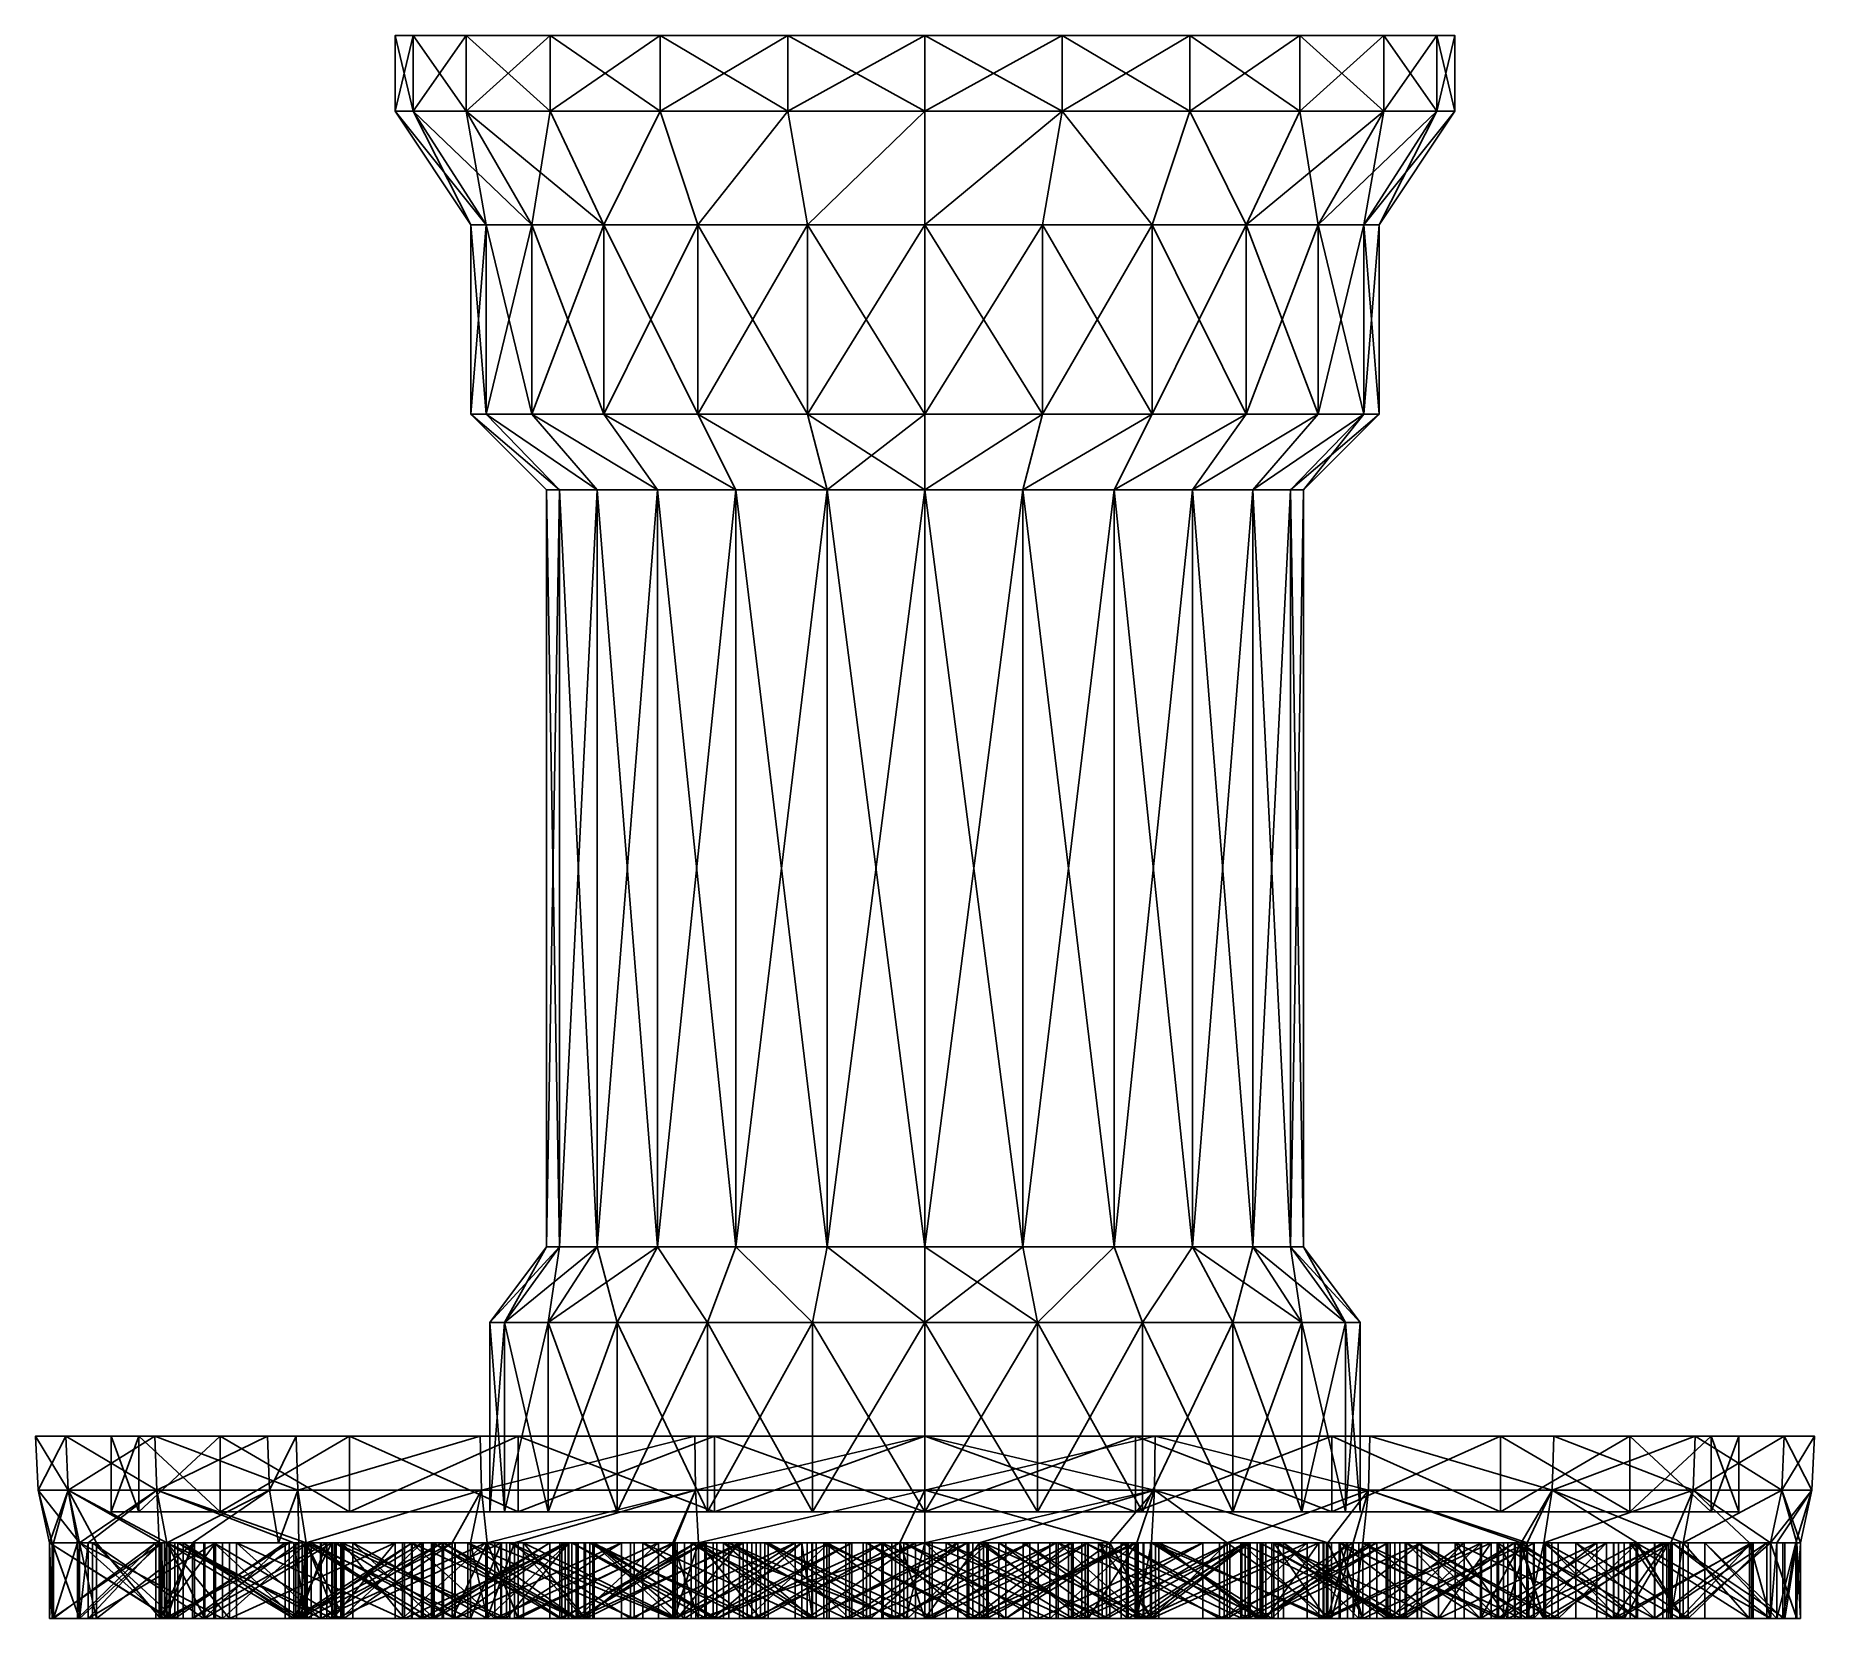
# Model space of a CAD drawing. Extents: x -11.7 to 11.8, y -20.8 to 0.1.
import ezdxf

# ---------------------------------------------------------------- set-up
doc = ezdxf.new("R2010")
doc.units = 0
doc.header["$MEASUREMENT"] = 0
doc.layers.get('0').update_dxf_attribs({"linetype": 'CONTINUOUS'})

msp = doc.modelspace()

# ---------------------------------------------------------------- linework, layer by layer
for p, q in [((-7, 0.132), (-7, -0.868)), ((-6.761, 0.132, -1.812), (-6.761, -0.868, -1.812)), ((-6.761, 0.132, 1.812), (-6.761, -0.868, 1.812)), ((-6.062, 0.132, -3.5), (-6.062, -0.868, -3.5)), ((-6.062, 0.132, 3.5), (-6.062, -0.868, 3.5)), ((-4.95, 0.132, -4.95), (-4.95, -0.868, -4.95)), ((-4.95, -0.868, 4.95), (-4.95, 0.132, 4.95)), ((-3.5, 0.132, -6.062), (-3.5, -0.868, -6.062)), ((-3.5, 0.132, 6.062), (-3.5, -0.868, 6.062)), ((-1.812, 0.132, -6.761), (-1.812, -0.868, -6.761)), ((-1.812, 0.132, 6.761), (-1.812, -0.868, 6.761)), ((0, 0.132, -7), (0, -0.868, -7)), ((0, 0.132, 7), (0, -0.868, 7)), ((1.812, 0.132, -6.761), (1.812, -0.868, -6.761)), ((1.812, 0.132, 6.761), (1.812, -0.868, 6.761)), ((3.5, 0.132, -6.062), (3.5, -0.868, -6.062)), ((3.5, 0.132, 6.062), (3.5, -0.868, 6.062)), ((4.95, 0.132, -4.95), (4.95, -0.868, -4.95)), ((4.95, 0.132, 4.95), (4.95, -0.868, 4.95)), ((6.062, 0.132, -3.5), (6.062, -0.868, -3.5)), ((6.062, 0.132, 3.5), (6.062, -0.868, 3.5)), ((6.761, 0.132, -1.812), (6.761, -0.868, -1.812)), ((6.761, 0.132, 1.812), (6.761, -0.868, 1.812)), ((7, 0.132), (7, -0.868)), ((-7, -0.868), (-6, -2.368)), ((-6.761, -0.868, -1.812), (-7, -0.868)), ((-7, -0.868), (-6.761, -0.868, 1.812)), ((-6.062, -0.868, -3.5), (-6.761, -0.868, -1.812)), ((-6.761, -0.868, -1.812), (-5.796, -2.368, -1.553)), ((-6.761, -0.868, 1.812), (-5.796, -2.368, 1.553)), ((-6.761, -0.868, 1.812), (-6.062, -0.868, 3.5)), ((-4.95, -0.868, -4.95), (-6.062, -0.868, -3.5)), ((-6.062, -0.868, -3.5), (-5.196, -2.368, -3)), ((-6.062, -0.868, 3.5), (-4.95, -0.868, 4.95)), ((-6.062, -0.868, 3.5), (-5.196, -2.368, 3)), ((-4.95, -0.868, -4.95), (-4.243, -2.368, -4.243)), ((-3.5, -0.868, -6.062), (-4.95, -0.868, -4.95)), ((-4.243, -2.368, 4.243), (-4.95, -0.868, 4.95)), ((-4.95, -0.868, 4.95), (-3.5, -0.868, 6.062)), ((-3.5, -0.868, -6.062), (-3, -2.368, -5.196)), ((-1.812, -0.868, -6.761), (-3.5, -0.868, -6.062)), ((-3.5, -0.868, 6.062), (-3, -2.368, 5.196)), ((-3.5, -0.868, 6.062), (-1.812, -0.868, 6.761)), ((-1.812, -0.868, -6.761), (-1.553, -2.368, -5.796)), ((0, -0.868, -7), (-1.812, -0.868, -6.761)), ((-1.812, -0.868, 6.761), (-1.553, -2.368, 5.796)), ((-1.812, -0.868, 6.761), (0, -0.868, 7)), ((0, -0.868, -7), (0, -2.368, -6)), ((1.812, -0.868, -6.761), (0, -0.868, -7)), ((0, -0.868, 7), (1.812, -0.868, 6.761)), ((0, -0.868, 7), (0, -2.368, 6)), ((1.812, -0.868, -6.761), (1.553, -2.368, -5.796)), ((1.812, -0.868, 6.761), (1.553, -2.368, 5.796)), ((3.5, -0.868, -6.062), (1.812, -0.868, -6.761)), ((1.812, -0.868, 6.761), (3.5, -0.868, 6.062)), ((3.5, -0.868, -6.062), (3, -2.368, -5.196)), ((3.5, -0.868, 6.062), (3, -2.368, 5.196)), ((4.95, -0.868, -4.95), (3.5, -0.868, -6.062)), ((3.5, -0.868, 6.062), (4.95, -0.868, 4.95)), ((4.95, -0.868, -4.95), (4.243, -2.368, -4.243)), ((4.95, -0.868, 4.95), (4.243, -2.368, 4.243)), ((6.062, -0.868, -3.5), (4.95, -0.868, -4.95)), ((4.95, -0.868, 4.95), (6.062, -0.868, 3.5)), ((6.062, -0.868, -3.5), (5.196, -2.368, -3)), ((6.062, -0.868, 3.5), (5.196, -2.368, 3)), ((6.761, -0.868, -1.812), (5.796, -2.368, -1.553)), ((6.761, -0.868, 1.812), (5.796, -2.368, 1.553)), ((7, -0.868), (6, -2.368)), ((6.761, -0.868, -1.812), (6.062, -0.868, -3.5)), ((6.062, -0.868, 3.5), (6.761, -0.868, 1.812)), ((6.761, -0.868, 1.812), (7, -0.868)), ((7, -0.868), (6.761, -0.868, -1.812)), ((-5.796, -2.368, -1.553), (-6, -2.368)), ((-6, -2.368), (-5.796, -2.368, 1.553)), ((-6, -2.368), (-6, -4.868)), ((-5.196, -2.368, -3), (-5.796, -2.368, -1.553)), ((-5.796, -2.368, -1.553), (-5.796, -4.868, -1.553)), ((-5.796, -2.368, 1.553), (-5.796, -4.868, 1.553)), ((-5.796, -2.368, 1.553), (-5.196, -2.368, 3)), ((-5.196, -2.368, -3), (-5.196, -4.868, -3)), ((-4.243, -2.368, -4.243), (-5.196, -2.368, -3)), ((-5.196, -2.368, 3), (-4.243, -2.368, 4.243)), ((-5.196, -2.368, 3), (-5.196, -4.868, 3)), ((-3, -2.368, -5.196), (-4.243, -2.368, -4.243)), ((-4.243, -2.368, -4.243), (-4.243, -4.868, -4.243)), ((-4.243, -4.868, 4.243), (-4.243, -2.368, 4.243)), ((-4.243, -2.368, 4.243), (-3, -2.368, 5.196)), ((-3, -2.368, -5.196), (-3, -4.868, -5.196)), ((-1.553, -2.368, -5.796), (-3, -2.368, -5.196)), ((-3, -2.368, 5.196), (-3, -4.868, 5.196)), ((-3, -2.368, 5.196), (-1.553, -2.368, 5.796)), ((0, -2.368, -6), (-1.553, -2.368, -5.796)), ((-1.553, -2.368, -5.796), (-1.553, -4.868, -5.796)), ((-1.553, -2.368, 5.796), (0, -2.368, 6)), ((-1.553, -2.368, 5.796), (-1.553, -4.868, 5.796)), ((0, -2.368, -6), (0, -4.868, -6)), ((1.553, -2.368, -5.796), (0, -2.368, -6)), ((0, -2.368, 6), (1.553, -2.368, 5.796)), ((0, -2.368, 6), (0, -4.868, 6)), ((1.553, -2.368, -5.796), (1.553, -4.868, -5.796)), ((3, -2.368, -5.196), (1.553, -2.368, -5.796)), ((1.553, -2.368, 5.796), (1.553, -4.868, 5.796)), ((1.553, -2.368, 5.796), (3, -2.368, 5.196)), ((3, -2.368, -5.196), (3, -4.868, -5.196)), ((4.243, -2.368, -4.243), (3, -2.368, -5.196)), ((3, -2.368, 5.196), (4.243, -2.368, 4.243)), ((3, -2.368, 5.196), (3, -4.868, 5.196)), ((4.243, -2.368, -4.243), (4.243, -4.868, -4.243)), ((5.196, -2.368, -3), (4.243, -2.368, -4.243)), ((4.243, -2.368, 4.243), (4.243, -4.868, 4.243)), ((4.243, -2.368, 4.243), (5.196, -2.368, 3)), ((5.196, -2.368, -3), (5.196, -4.868, -3)), ((5.796, -2.368, -1.553), (5.196, -2.368, -3)), ((5.196, -2.368, 3), (5.196, -4.868, 3)), ((5.196, -2.368, 3), (5.796, -2.368, 1.553)), ((5.796, -2.368, -1.553), (5.796, -4.868, -1.553)), ((6, -2.368), (5.796, -2.368, -1.553)), ((5.796, -2.368, 1.553), (6, -2.368)), ((5.796, -2.368, 1.553), (5.796, -4.868, 1.553)), ((6, -2.368), (6, -4.868)), ((-6, -4.868), (-5.796, -4.868, 1.553)), ((-6, -4.868), (-5, -5.868)), ((-5.796, -4.868, -1.553), (-6, -4.868)), ((-5.196, -4.868, -3), (-5.796, -4.868, -1.553)), ((-5.796, -4.868, 1.553), (-4.83, -5.868, 1.294)), ((-5.796, -4.868, -1.553), (-4.83, -5.868, -1.294)), ((-5.796, -4.868, 1.553), (-5.196, -4.868, 3)), ((-4.243, -4.868, -4.243), (-5.196, -4.868, -3)), ((-5.196, -4.868, -3), (-4.33, -5.868, -2.5)), ((-5.196, -4.868, 3), (-4.243, -4.868, 4.243)), ((-5.196, -4.868, 3), (-4.33, -5.868, 2.5)), ((-3, -4.868, -5.196), (-4.243, -4.868, -4.243)), ((-4.243, -4.868, -4.243), (-3.536, -5.868, -3.536)), ((-3.536, -5.868, 3.536), (-4.243, -4.868, 4.243)), ((-4.243, -4.868, 4.243), (-3, -4.868, 5.196)), ((-3, -4.868, -5.196), (-2.5, -5.868, -4.33)), ((-1.553, -4.868, -5.796), (-3, -4.868, -5.196)), ((-3, -4.868, 5.196), (-2.5, -5.868, 4.33)), ((-3, -4.868, 5.196), (-1.553, -4.868, 5.796)), ((0, -4.868, -6), (-1.553, -4.868, -5.796)), ((-1.553, -4.868, -5.796), (-1.294, -5.868, -4.83)), ((-1.553, -4.868, 5.796), (0, -4.868, 6)), ((-1.553, -4.868, 5.796), (-1.294, -5.868, 4.83)), ((0, -4.868, -6), (0, -5.868, -5)), ((1.553, -4.868, -5.796), (0, -4.868, -6)), ((0, -4.868, 6), (1.553, -4.868, 5.796)), ((0, -4.868, 6), (0, -5.868, 5)), ((1.553, -4.868, -5.796), (1.294, -5.868, -4.83)), ((1.553, -4.868, 5.796), (1.294, -5.868, 4.83)), ((3, -4.868, -5.196), (1.553, -4.868, -5.796)), ((1.553, -4.868, 5.796), (3, -4.868, 5.196)), ((3, -4.868, -5.196), (2.5, -5.868, -4.33)), ((3, -4.868, 5.196), (2.5, -5.868, 4.33)), ((4.243, -4.868, -4.243), (3, -4.868, -5.196)), ((3, -4.868, 5.196), (4.243, -4.868, 4.243)), ((4.243, -4.868, -4.243), (3.536, -5.868, -3.536)), ((4.243, -4.868, 4.243), (3.536, -5.868, 3.536)), ((5.196, -4.868, -3), (4.243, -4.868, -4.243)), ((4.243, -4.868, 4.243), (5.196, -4.868, 3)), ((5.196, -4.868, -3), (4.33, -5.868, -2.5)), ((5.196, -4.868, 3), (4.33, -5.868, 2.5)), ((5.796, -4.868, -1.553), (4.83, -5.868, -1.294)), ((5.796, -4.868, 1.553), (4.83, -5.868, 1.294)), ((6, -4.868), (5, -5.868)), ((5.796, -4.868, -1.553), (5.196, -4.868, -3)), ((5.196, -4.868, 3), (5.796, -4.868, 1.553)), ((5.796, -4.868, 1.553), (6, -4.868)), ((6, -4.868), (5.796, -4.868, -1.553)), ((-4.83, -5.868, -1.294), (-5, -5.868)), ((-5, -5.868), (-4.83, -5.868, 1.294)), ((-5, -5.868), (-5, -15.868)), ((-4.83, -5.868, -1.294), (-4.83, -15.868, -1.294)), ((-4.33, -5.868, -2.5), (-4.83, -5.868, -1.294)), ((-4.83, -5.868, 1.294), (-4.33, -5.868, 2.5)), ((-4.83, -5.868, 1.294), (-4.83, -15.868, 1.294)), ((-3.536, -5.868, -3.536), (-4.33, -5.868, -2.5)), ((-4.33, -5.868, -2.5), (-4.33, -15.868, -2.5)), ((-4.33, -5.868, 2.5), (-3.536, -5.868, 3.536)), ((-4.33, -5.868, 2.5), (-4.33, -15.868, 2.5)), ((-2.5, -5.868, -4.33), (-3.536, -5.868, -3.536)), ((-3.536, -5.868, -3.536), (-3.536, -15.868, -3.536)), ((-3.536, -15.868, 3.536), (-3.536, -5.868, 3.536)), ((-3.536, -5.868, 3.536), (-2.5, -5.868, 4.33)), ((-2.5, -5.868, -4.33), (-2.5, -15.868, -4.33)), ((-1.294, -5.868, -4.83), (-2.5, -5.868, -4.33)), ((-2.5, -5.868, 4.33), (-2.5, -15.868, 4.33)), ((-2.5, -5.868, 4.33), (-1.294, -5.868, 4.83)), ((-1.294, -5.868, -4.83), (-1.294, -15.868, -4.83)), ((0, -5.868, -5), (-1.294, -5.868, -4.83)), ((-1.294, -5.868, 4.83), (0, -5.868, 5)), ((-1.294, -5.868, 4.83), (-1.294, -15.868, 4.83)), ((0, -5.868, -5), (0, -15.868, -5)), ((1.294, -5.868, -4.83), (0, -5.868, -5)), ((0, -5.868, 5), (1.294, -5.868, 4.83)), ((0, -5.868, 5), (0, -15.868, 5)), ((2.5, -5.868, -4.33), (1.294, -5.868, -4.83)), ((1.294, -5.868, -4.83), (1.294, -15.868, -4.83)), ((1.294, -5.868, 4.83), (1.294, -15.868, 4.83)), ((1.294, -5.868, 4.83), (2.5, -5.868, 4.33)), ((2.5, -5.868, -4.33), (2.5, -15.868, -4.33)), ((2.5, -5.868, 4.33), (3.536, -5.868, 3.536)), ((3.536, -5.868, -3.536), (2.5, -5.868, -4.33)), ((2.5, -5.868, 4.33), (2.5, -15.868, 4.33)), ((4.33, -5.868, -2.5), (3.536, -5.868, -3.536)), ((3.536, -5.868, -3.536), (3.536, -15.868, -3.536)), ((3.536, -5.868, 3.536), (3.536, -15.868, 3.536)), ((3.536, -5.868, 3.536), (4.33, -5.868, 2.5)), ((4.33, -5.868, -2.5), (4.33, -15.868, -2.5)), ((4.83, -5.868, -1.294), (4.33, -5.868, -2.5)), ((4.33, -5.868, 2.5), (4.83, -5.868, 1.294)), ((4.33, -5.868, 2.5), (4.33, -15.868, 2.5)), ((4.83, -5.868, -1.294), (4.83, -15.868, -1.294)), ((4.83, -5.868, 1.294), (5, -5.868)), ((5, -5.868), (4.83, -5.868, -1.294)), ((4.83, -5.868, 1.294), (4.83, -15.868, 1.294)), ((5, -5.868), (5, -15.868)), ((-5, -15.868), (-5.75, -16.868)), ((-4.83, -15.868, -1.294), (-5.554, -16.868, -1.488)), ((-4.83, -15.868, 1.294), (-5.554, -16.868, 1.488)), ((-4.83, -15.868, -1.294), (-5, -15.868)), ((-5, -15.868), (-4.83, -15.868, 1.294)), ((-4.33, -15.868, -2.5), (-4.98, -16.868, -2.875)), ((-4.33, -15.868, 2.5), (-4.98, -16.868, 2.875)), ((-4.33, -15.868, -2.5), (-4.83, -15.868, -1.294)), ((-4.83, -15.868, 1.294), (-4.33, -15.868, 2.5)), ((-3.536, -15.868, -3.536), (-4.33, -15.868, -2.5)), ((-4.33, -15.868, 2.5), (-3.536, -15.868, 3.536)), ((-3.536, -15.868, -3.536), (-4.066, -16.868, -4.066)), ((-4.066, -16.868, 4.066), (-3.536, -15.868, 3.536)), ((-2.5, -15.868, -4.33), (-3.536, -15.868, -3.536)), ((-3.536, -15.868, 3.536), (-2.5, -15.868, 4.33)), ((-2.5, -15.868, 4.33), (-2.875, -16.868, 4.98)), ((-2.5, -15.868, -4.33), (-2.875, -16.868, -4.98)), ((-1.294, -15.868, -4.83), (-2.5, -15.868, -4.33)), ((-2.5, -15.868, 4.33), (-1.294, -15.868, 4.83)), ((-1.294, -15.868, -4.83), (-1.488, -16.868, -5.554)), ((-1.294, -15.868, 4.83), (-1.488, -16.868, 5.554)), ((0, -15.868, -5), (-1.294, -15.868, -4.83)), ((-1.294, -15.868, 4.83), (0, -15.868, 5)), ((1.294, -15.868, -4.83), (0, -15.868, -5)), ((0, -15.868, 5), (1.294, -15.868, 4.83)), ((0, -15.868, -5), (0, -16.868, -5.75)), ((0, -15.868, 5), (0, -16.868, 5.75)), ((2.5, -15.868, -4.33), (1.294, -15.868, -4.83)), ((1.294, -15.868, 4.83), (2.5, -15.868, 4.33)), ((1.294, -15.868, 4.83), (1.488, -16.868, 5.554)), ((1.294, -15.868, -4.83), (1.488, -16.868, -5.554)), ((3.536, -15.868, -3.536), (2.5, -15.868, -4.33)), ((2.5, -15.868, 4.33), (3.536, -15.868, 3.536)), ((2.5, -15.868, -4.33), (2.875, -16.868, -4.98)), ((2.5, -15.868, 4.33), (2.875, -16.868, 4.98)), ((4.33, -15.868, -2.5), (3.536, -15.868, -3.536)), ((3.536, -15.868, 3.536), (4.33, -15.868, 2.5)), ((3.536, -15.868, -3.536), (4.066, -16.868, -4.066)), ((3.536, -15.868, 3.536), (4.066, -16.868, 4.066)), ((4.83, -15.868, -1.294), (4.33, -15.868, -2.5)), ((4.33, -15.868, 2.5), (4.83, -15.868, 1.294)), ((4.33, -15.868, -2.5), (4.98, -16.868, -2.875)), ((4.33, -15.868, 2.5), (4.98, -16.868, 2.875)), ((4.83, -15.868, 1.294), (5, -15.868)), ((5, -15.868), (4.83, -15.868, -1.294)), ((4.83, -15.868, 1.294), (5.554, -16.868, 1.488)), ((4.83, -15.868, -1.294), (5.554, -16.868, -1.488)), ((5, -15.868), (5.75, -16.868)), ((-5.75, -16.868), (-5.75, -19.368)), ((-5.75, -16.868), (-5.554, -16.868, 1.488)), ((-5.554, -16.868, -1.488), (-5.75, -16.868)), ((-5.554, -16.868, -1.488), (-5.554, -19.368, -1.488)), ((-5.554, -16.868, 1.488), (-4.98, -16.868, 2.875)), ((-4.98, -16.868, -2.875), (-5.554, -16.868, -1.488)), ((-5.554, -16.868, 1.488), (-5.554, -19.368, 1.488)), ((-4.98, -16.868, 2.875), (-4.98, -19.368, 2.875)), ((-4.98, -16.868, -2.875), (-4.98, -19.368, -2.875)), ((-4.98, -16.868, 2.875), (-4.066, -16.868, 4.066)), ((-4.066, -16.868, -4.066), (-4.98, -16.868, -2.875)), ((-2.875, -16.868, -4.98), (-4.066, -16.868, -4.066)), ((-4.066, -16.868, 4.066), (-2.875, -16.868, 4.98)), ((-4.066, -19.368, 4.066), (-4.066, -16.868, 4.066)), ((-4.066, -16.868, -4.066), (-4.066, -19.368, -4.066)), ((-2.875, -16.868, 4.98), (-2.875, -19.368, 4.98)), ((-2.875, -16.868, 4.98), (-1.488, -16.868, 5.554)), ((-1.488, -16.868, -5.554), (-2.875, -16.868, -4.98)), ((-2.875, -16.868, -4.98), (-2.875, -19.368, -4.98)), ((0, -16.868, -5.75), (-1.488, -16.868, -5.554)), ((-1.488, -16.868, 5.554), (0, -16.868, 5.75)), ((-1.488, -16.868, 5.554), (-1.488, -19.368, 5.554)), ((-1.488, -16.868, -5.554), (-1.488, -19.368, -5.554)), ((1.488, -16.868, -5.554), (0, -16.868, -5.75)), ((0, -16.868, 5.75), (1.488, -16.868, 5.554)), ((0, -16.868, -5.75), (0, -19.368, -5.75)), ((0, -16.868, 5.75), (0, -19.368, 5.75)), ((1.488, -16.868, -5.554), (1.488, -19.368, -5.554)), ((2.875, -16.868, -4.98), (1.488, -16.868, -5.554)), ((1.488, -16.868, 5.554), (2.875, -16.868, 4.98)), ((1.488, -16.868, 5.554), (1.488, -19.368, 5.554)), ((2.875, -16.868, -4.98), (2.875, -19.368, -4.98)), ((2.875, -16.868, 4.98), (2.875, -19.368, 4.98)), ((4.066, -16.868, -4.066), (2.875, -16.868, -4.98)), ((2.875, -16.868, 4.98), (4.066, -16.868, 4.066)), ((4.066, -16.868, -4.066), (4.066, -19.368, -4.066)), ((4.98, -16.868, -2.875), (4.066, -16.868, -4.066)), ((4.066, -16.868, 4.066), (4.066, -19.368, 4.066)), ((4.066, -16.868, 4.066), (4.98, -16.868, 2.875)), ((5.554, -16.868, -1.488), (4.98, -16.868, -2.875)), ((4.98, -16.868, 2.875), (5.554, -16.868, 1.488)), ((4.98, -16.868, -2.875), (4.98, -19.368, -2.875)), ((4.98, -16.868, 2.875), (4.98, -19.368, 2.875)), ((5.554, -16.868, 1.488), (5.75, -16.868)), ((5.554, -16.868, 1.488), (5.554, -19.368, 1.488)), ((5.554, -16.868, -1.488), (5.554, -19.368, -1.488)), ((5.75, -16.868), (5.554, -16.868, -1.488)), ((5.75, -16.868), (5.75, -19.368)), ((-11.35, -18.368, 3.041), (-11.75, -18.368)), ((-11.75, -18.368), (-11.717, -19.08)), ((-11.75, -18.368), (-11.35, -18.368, -3.041)), ((-10.176, -18.368, 5.875), (-11.35, -18.368, 3.041)), ((-11.35, -18.368, 3.041), (-11.318, -19.08, 3.033)), ((-11.35, -18.368, -3.041), (-11.318, -19.08, -3.033)), ((-11.35, -18.368, -3.041), (-10.176, -18.368, -5.875)), ((-11.323, -18.368), (-10.937, -18.368, 2.931)), ((-10.937, -18.368, -2.931), (-11.323, -18.368)), ((-10.937, -18.368, 2.931), (-9.806, -18.368, 5.661)), ((-9.806, -18.368, -5.661), (-10.937, -18.368, -2.931)), ((-10.384, -18.368, -2.782), (-10.75, -18.368)), ((-10.75, -19.368), (-10.75, -18.368)), ((-10.75, -18.368), (-10.384, -18.368, 2.782)), ((-10.384, -19.368, -2.782), (-10.384, -18.368, -2.782)), ((-9.31, -18.368, -5.375), (-10.384, -18.368, -2.782)), ((-10.384, -18.368, 2.782), (-9.31, -18.368, 5.375)), ((-10.384, -19.368, 2.782), (-10.384, -18.368, 2.782)), ((-10.176, -18.368, 5.875), (-10.147, -19.08, 5.858)), ((-10.176, -18.368, -5.875), (-10.147, -19.08, -5.858)), ((-10.176, -18.368, 5.875), (-8.686, -18.368, 7.817)), ((-10.176, -18.368, -5.875), (-8.309, -18.368, -8.309)), ((-9.806, -18.368, 5.661), (-8.006, -18.368, 8.006)), ((-8.006, -18.368, -8.006), (-9.806, -18.368, -5.661)), ((-9.31, -19.368, -5.375), (-9.31, -18.368, -5.375)), ((-7.601, -18.368, -7.601), (-9.31, -18.368, -5.375)), ((-9.31, -19.368, 5.375), (-9.31, -18.368, 5.375)), ((-9.31, -18.368, 5.375), (-7.601, -18.368, 7.601)), ((-8.66, -19.08, 7.797), (-8.686, -18.368, 7.817)), ((-8.686, -18.368, 7.817), (-8.309, -18.368, 8.309)), ((-8.309, -18.368, -8.309), (-8.285, -19.08, -8.285)), ((-8.309, -18.368, -8.309), (-5.875, -18.368, -10.176)), ((-5.875, -18.368, 10.176), (-8.309, -18.368, 8.309)), ((-8.309, -18.368, 8.309), (-8.285, -19.08, 8.285)), ((-5.661, -18.368, -9.806), (-8.006, -18.368, -8.006)), ((-8.006, -18.368, 8.006), (-5.661, -18.368, 9.806)), ((-7.601, -19.368, -7.601), (-7.601, -18.368, -7.601)), ((-5.375, -18.368, -9.31), (-7.601, -18.368, -7.601)), ((-7.601, -18.368, 7.601), (-7.601, -19.368, 7.601)), ((-7.601, -18.368, 7.601), (-5.375, -18.368, 9.31)), ((-3.041, -18.368, 11.35), (-5.875, -18.368, 10.176)), ((-5.875, -18.368, 10.176), (-5.858, -19.08, 10.147)), ((-5.875, -18.368, -10.176), (-5.858, -19.08, -10.147)), ((-5.875, -18.368, -10.176), (-3.041, -18.368, -11.35)), ((-2.931, -18.368, -10.937), (-5.661, -18.368, -9.806)), ((-5.661, -18.368, 9.806), (-2.931, -18.368, 10.937)), ((-5.375, -19.368, -9.31), (-5.375, -18.368, -9.31)), ((-2.782, -18.368, -10.384), (-5.375, -18.368, -9.31)), ((-5.375, -19.368, 9.31), (-5.375, -18.368, 9.31)), ((-5.375, -18.368, 9.31), (-2.782, -18.368, 10.384)), ((-3.041, -18.368, 11.35), (-3.033, -19.08, 11.318)), ((0, -18.368, 11.75), (-3.041, -18.368, 11.35)), ((-3.041, -18.368, -11.35), (-3.033, -19.08, -11.318)), ((-3.041, -18.368, -11.35), (0, -18.368, -11.75)), ((-2.931, -18.368, 10.937), (0, -18.368, 11.323)), ((0, -18.368, -11.323), (-2.931, -18.368, -10.937)), ((-2.782, -19.368, -10.384), (-2.782, -18.368, -10.384)), ((0, -18.368, -10.75), (-2.782, -18.368, -10.384)), ((-2.782, -19.368, 10.384), (-2.782, -18.368, 10.384)), ((-2.782, -18.368, 10.384), (0, -18.368, 10.75)), ((0, -18.368, 11.75), (0, -19.08, 11.717)), ((0, -19.368, -10.75), (0, -18.368, -10.75)), ((2.782, -18.368, -10.384), (0, -18.368, -10.75)), ((0, -19.368, 10.75), (0, -18.368, 10.75)), ((0, -18.368, 10.75), (2.782, -18.368, 10.384)), ((0, -18.368, -11.75), (0, -19.08, -11.717)), ((0, -18.368, -11.75), (3.041, -18.368, -11.35)), ((2.931, -18.368, -10.937), (0, -18.368, -11.323)), ((3.041, -18.368, 11.35), (0, -18.368, 11.75)), ((0, -18.368, 11.323), (2.931, -18.368, 10.937)), ((2.782, -19.368, -10.384), (2.782, -18.368, -10.384)), ((5.375, -18.368, -9.31), (2.782, -18.368, -10.384)), ((2.782, -19.368, 10.384), (2.782, -18.368, 10.384)), ((2.782, -18.368, 10.384), (5.375, -18.368, 9.31)), ((5.661, -18.368, -9.806), (2.931, -18.368, -10.937)), ((2.931, -18.368, 10.937), (5.661, -18.368, 9.806)), ((3.041, -18.368, -11.35), (3.033, -19.08, -11.318)), ((3.041, -18.368, 11.35), (3.033, -19.08, 11.318)), ((3.041, -18.368, -11.35), (5.875, -18.368, -10.176)), ((5.875, -18.368, 10.176), (3.041, -18.368, 11.35)), ((7.601, -18.368, -7.601), (5.375, -18.368, -9.31)), ((5.375, -19.368, -9.31), (5.375, -18.368, -9.31)), ((5.375, -19.368, 9.31), (5.375, -18.368, 9.31)), ((5.375, -18.368, 9.31), (7.601, -18.368, 7.601)), ((8.006, -18.368, -8.006), (5.661, -18.368, -9.806)), ((5.661, -18.368, 9.806), (8.006, -18.368, 8.006)), ((5.875, -18.368, -10.176), (5.858, -19.08, -10.147)), ((5.875, -18.368, 10.176), (5.858, -19.08, 10.147)), ((5.875, -18.368, -10.176), (8.309, -18.368, -8.309)), ((8.309, -18.368, 8.309), (5.875, -18.368, 10.176)), ((7.601, -19.368, -7.601), (7.601, -18.368, -7.601)), ((9.31, -18.368, -5.375), (7.601, -18.368, -7.601)), ((7.601, -19.368, 7.601), (7.601, -18.368, 7.601)), ((7.601, -18.368, 7.601), (9.31, -18.368, 5.375)), ((9.806, -18.368, -5.661), (8.006, -18.368, -8.006)), ((8.006, -18.368, 8.006), (9.806, -18.368, 5.661)), ((8.309, -18.368, -8.309), (8.285, -19.08, -8.285)), ((8.309, -18.368, 8.309), (8.285, -19.08, 8.285)), ((8.309, -18.368, -8.309), (10.176, -18.368, -5.875)), ((10.176, -18.368, 5.875), (8.309, -18.368, 8.309)), ((9.31, -19.368, -5.375), (9.31, -18.368, -5.375)), ((10.384, -18.368, -2.782), (9.31, -18.368, -5.375)), ((9.31, -19.368, 5.375), (9.31, -18.368, 5.375)), ((9.31, -18.368, 5.375), (10.384, -18.368, 2.782)), ((10.937, -18.368, -2.931), (9.806, -18.368, -5.661)), ((9.806, -18.368, 5.661), (10.937, -18.368, 2.931)), ((10.176, -18.368, -5.875), (10.147, -19.08, -5.858)), ((10.176, -18.368, 5.875), (10.147, -19.08, 5.858)), ((10.176, -18.368, -5.875), (11.35, -18.368, -3.041)), ((11.35, -18.368, 3.041), (10.176, -18.368, 5.875)), ((10.384, -19.368, -2.782), (10.384, -18.368, -2.782)), ((10.75, -18.368), (10.384, -18.368, -2.782)), ((10.384, -19.368, 2.782), (10.384, -18.368, 2.782)), ((10.384, -18.368, 2.782), (10.75, -18.368)), ((10.75, -19.368), (10.75, -18.368)), ((11.323, -18.368), (10.937, -18.368, -2.931)), ((10.937, -18.368, 2.931), (11.323, -18.368)), ((11.35, -18.368, -3.041), (11.318, -19.08, -3.033)), ((11.35, -18.368, 3.041), (11.318, -19.08, 3.033)), ((11.35, -18.368, -3.041), (11.75, -18.368)), ((11.75, -18.368), (11.35, -18.368, 3.041)), ((11.75, -18.368), (11.717, -19.08)), ((-11.717, -19.08), (-11.318, -19.08, 3.033)), ((-11.717, -19.08), (-11.564, -19.776)), ((-11.318, -19.08, -3.033), (-11.717, -19.08)), ((-11.318, -19.08, 3.033), (-11.17, -19.776, 2.993)), ((-11.318, -19.08, 3.033), (-10.147, -19.08, 5.858)), ((-11.318, -19.08, -3.033), (-11.17, -19.776, -2.993)), ((-10.147, -19.08, -5.858), (-11.318, -19.08, -3.033)), ((-10.147, -19.08, 5.858), (-8.66, -19.08, 7.797)), ((-10.147, -19.08, 5.858), (-10.015, -19.776, 5.782)), ((-10.147, -19.08, -5.858), (-10.015, -19.776, -5.782)), ((-8.285, -19.08, -8.285), (-10.147, -19.08, -5.858)), ((-8.54, -19.776, 7.704), (-8.66, -19.08, 7.797)), ((-8.66, -19.08, 7.797), (-8.285, -19.08, 8.285)), ((-8.285, -19.08, -8.285), (-8.177, -19.776, -8.177)), ((-5.858, -19.08, -10.147), (-8.285, -19.08, -8.285)), ((-8.285, -19.08, 8.285), (-5.858, -19.08, 10.147)), ((-8.285, -19.08, 8.285), (-8.177, -19.776, 8.177)), ((-5.858, -19.08, 10.147), (-3.033, -19.08, 11.318)), ((-5.858, -19.08, 10.147), (-5.782, -19.776, 10.015)), ((-5.858, -19.08, -10.147), (-5.782, -19.776, -10.015)), ((-3.033, -19.08, -11.318), (-5.858, -19.08, -10.147)), ((-3.033, -19.08, 11.318), (-2.993, -19.776, 11.17)), ((-3.033, -19.08, 11.318), (0, -19.08, 11.717)), ((-3.033, -19.08, -11.318), (-2.993, -19.776, -11.17)), ((0, -19.08, -11.717), (-3.033, -19.08, -11.318)), ((0, -19.08, 11.717), (0, -19.776, 11.564)), ((0, -19.08, -11.717), (0, -19.776, -11.564)), ((3.033, -19.08, -11.318), (0, -19.08, -11.717)), ((0, -19.08, 11.717), (3.033, -19.08, 11.318)), ((3.033, -19.08, -11.318), (2.993, -19.776, -11.17)), ((3.033, -19.08, 11.318), (2.993, -19.776, 11.17)), ((5.858, -19.08, -10.147), (3.033, -19.08, -11.318)), ((3.033, -19.08, 11.318), (5.858, -19.08, 10.147)), ((5.858, -19.08, -10.147), (5.782, -19.776, -10.015)), ((5.858, -19.08, 10.147), (5.782, -19.776, 10.015)), ((8.285, -19.08, -8.285), (5.858, -19.08, -10.147)), ((5.858, -19.08, 10.147), (8.285, -19.08, 8.285)), ((8.285, -19.08, -8.285), (8.177, -19.776, -8.177)), ((8.285, -19.08, 8.285), (8.177, -19.776, 8.177)), ((10.147, -19.08, -5.858), (8.285, -19.08, -8.285)), ((8.285, -19.08, 8.285), (10.147, -19.08, 5.858)), ((10.147, -19.08, -5.858), (10.015, -19.776, -5.782)), ((10.147, -19.08, 5.858), (10.015, -19.776, 5.782)), ((11.318, -19.08, -3.033), (10.147, -19.08, -5.858)), ((10.147, -19.08, 5.858), (11.318, -19.08, 3.033)), ((11.318, -19.08, -3.033), (11.17, -19.776, -2.993)), ((11.318, -19.08, 3.033), (11.17, -19.776, 2.993)), ((11.717, -19.08), (11.318, -19.08, -3.033)), ((11.318, -19.08, 3.033), (11.717, -19.08)), ((11.717, -19.08), (11.564, -19.776)), ((-10.384, -19.368, -2.782), (-10.75, -19.368)), ((-10.75, -19.368), (-10.384, -19.368, 2.782)), ((-9.31, -19.368, -5.375), (-10.384, -19.368, -2.782)), ((-10.384, -19.368, 2.782), (-9.31, -19.368, 5.375)), ((-7.601, -19.368, -7.601), (-9.31, -19.368, -5.375)), ((-9.31, -19.368, 5.375), (-7.601, -19.368, 7.601)), ((-5.375, -19.368, -9.31), (-7.601, -19.368, -7.601)), ((-7.601, -19.368, 7.601), (-5.375, -19.368, 9.31)), ((-5.75, -19.368), (-5.554, -19.368, 1.488)), ((-5.554, -19.368, -1.488), (-5.75, -19.368)), ((-4.98, -19.368, -2.875), (-5.554, -19.368, -1.488)), ((-5.554, -19.368, 1.488), (-4.98, -19.368, 2.875)), ((-2.782, -19.368, -10.384), (-5.375, -19.368, -9.31)), ((-5.375, -19.368, 9.31), (-2.782, -19.368, 10.384)), ((-4.066, -19.368, -4.066), (-4.98, -19.368, -2.875)), ((-4.98, -19.368, 2.875), (-4.066, -19.368, 4.066)), ((-4.066, -19.368, 4.066), (-2.875, -19.368, 4.98)), ((-2.875, -19.368, -4.98), (-4.066, -19.368, -4.066)), ((-2.875, -19.368, 4.98), (-1.488, -19.368, 5.554)), ((-1.488, -19.368, -5.554), (-2.875, -19.368, -4.98)), ((0, -19.368, -10.75), (-2.782, -19.368, -10.384)), ((-2.782, -19.368, 10.384), (0, -19.368, 10.75)), ((0, -19.368, -5.75), (-1.488, -19.368, -5.554)), ((-1.488, -19.368, 5.554), (0, -19.368, 5.75)), ((2.782, -19.368, -10.384), (0, -19.368, -10.75)), ((0, -19.368, 10.75), (2.782, -19.368, 10.384)), ((1.488, -19.368, -5.554), (0, -19.368, -5.75)), ((0, -19.368, 5.75), (1.488, -19.368, 5.554)), ((2.875, -19.368, -4.98), (1.488, -19.368, -5.554)), ((1.488, -19.368, 5.554), (2.875, -19.368, 4.98)), ((5.375, -19.368, -9.31), (2.782, -19.368, -10.384)), ((2.782, -19.368, 10.384), (5.375, -19.368, 9.31)), ((4.066, -19.368, -4.066), (2.875, -19.368, -4.98)), ((2.875, -19.368, 4.98), (4.066, -19.368, 4.066)), ((4.066, -19.368, 4.066), (4.98, -19.368, 2.875)), ((4.98, -19.368, -2.875), (4.066, -19.368, -4.066)), ((4.98, -19.368, 2.875), (5.554, -19.368, 1.488)), ((5.554, -19.368, -1.488), (4.98, -19.368, -2.875)), ((7.601, -19.368, -7.601), (5.375, -19.368, -9.31)), ((5.375, -19.368, 9.31), (7.601, -19.368, 7.601)), ((5.554, -19.368, 1.488), (5.75, -19.368)), ((5.75, -19.368), (5.554, -19.368, -1.488)), ((9.31, -19.368, -5.375), (7.601, -19.368, -7.601)), ((7.601, -19.368, 7.601), (9.31, -19.368, 5.375)), ((10.384, -19.368, -2.782), (9.31, -19.368, -5.375)), ((9.31, -19.368, 5.375), (10.384, -19.368, 2.782)), ((10.384, -19.368, 2.782), (10.75, -19.368)), ((10.75, -19.368), (10.384, -19.368, -2.782)), ((-11.564, -20.776), (-11.564, -19.776)), ((-11.564, -19.776), (-9.972, -19.776, -2.074)), ((-9.984, -19.776, 1.212), (-11.564, -19.776)), ((-11.564, -19.776), (-11.512, -19.776, 0.394)), ((-11.531, -19.776, -0.254), (-11.564, -19.776)), ((-11.531, -20.776, -0.254), (-11.531, -19.776, -0.254)), ((-11.531, -19.776, -0.254), (-10.08, -19.776, -2.157)), ((-11.17, -19.776, -2.993), (-11.531, -19.776, -0.254)), ((-11.512, -20.776, 0.394), (-11.512, -19.776, 0.394)), ((-11.512, -19.776, 0.394), (-10.162, -19.776, 1.444)), ((-11.512, -19.776, 0.394), (-11.195, -19.776, 2.798)), ((-11.195, -20.776, 2.798), (-11.195, -19.776, 2.798)), ((-11.195, -19.776, 2.798), (-10.162, -19.776, 1.444)), ((-11.195, -19.776, 2.798), (-11.17, -19.776, 2.993)), ((-11.17, -20.776, -2.993), (-11.17, -19.776, -2.993)), ((-11.17, -19.776, -2.993), (-10.08, -19.776, -2.157)), ((-11.17, -20.776, 2.993), (-11.17, -19.776, 2.993)), ((-11.17, -19.776, 2.993), (-10.049, -19.776, 1.532)), ((-11.17, -19.776, 2.993), (-9.28, -19.776, 4.443)), ((-11.17, -19.776, 2.993), (-11.057, -19.776, 3.266)), ((-10.945, -19.776, -3.536), (-11.17, -19.776, -2.993)), ((-11.057, -20.776, 3.266), (-11.057, -19.776, 3.266)), ((-9.372, -19.776, 4.563), (-11.057, -19.776, 3.266)), ((-11.057, -19.776, 3.266), (-10.119, -19.776, 5.53)), ((-10.997, -19.776, -3.218), (-9.529, -19.776, -5.131)), ((-10.997, -19.776, -3.218), (-9.91, -19.776, -2.381)), ((-10.997, -20.776, -3.218), (-10.997, -19.776, -3.218)), ((-10.945, -20.776, -3.536), (-10.945, -19.776, -3.536)), ((-10.945, -19.776, -3.536), (-9.649, -19.776, -5.225)), ((-10.1, -19.776, -5.576), (-10.945, -19.776, -3.536)), ((-10.162, -20.776, 1.444), (-10.162, -19.776, 1.444)), ((-10.119, -20.776, 5.53), (-10.119, -19.776, 5.53)), ((-9.372, -19.776, 4.563), (-10.119, -19.776, 5.53)), ((-10.119, -19.776, 5.53), (-10.015, -19.776, 5.782)), ((-10.1, -20.776, -5.576), (-10.1, -19.776, -5.576)), ((-10.1, -19.776, -5.576), (-9.649, -19.776, -5.225)), ((-10.015, -19.776, -5.782), (-10.1, -19.776, -5.576)), ((-10.08, -20.776, -2.157), (-10.08, -19.776, -2.157)), ((-10.049, -20.776, 1.532), (-10.049, -19.776, 1.532)), ((-10.049, -19.776, 1.532), (-8.164, -19.776, 2.998)), ((-10.015, -20.776, -5.782), (-10.015, -19.776, -5.782)), ((-10.015, -20.776, 5.782), (-10.015, -19.776, 5.782)), ((-10.015, -19.776, 5.782), (-9.188, -19.776, 4.705)), ((-7.823, -19.776, 7.464), (-10.015, -19.776, 5.782)), ((-10.015, -19.776, -5.782), (-9.515, -19.776, -5.399)), ((-10.015, -19.776, 5.782), (-9.676, -19.776, 6.224)), ((-8.337, -19.776, -7.968), (-10.015, -19.776, -5.782)), ((-9.984, -20.776, 1.212), (-9.984, -19.776, 1.212)), ((-9.984, -19.776, 1.212), (-8.398, -19.776, -0.866)), ((-9.972, -20.776, -2.074), (-9.972, -19.776, -2.074)), ((-9.972, -19.776, -2.074), (-8.398, -19.776, -0.866)), ((-9.91, -19.776, -2.381), (-8.452, -19.776, -4.294)), ((-9.91, -20.776, -2.381), (-9.91, -19.776, -2.381)), ((-9.87, -19.776, 1.299), (-8.279, -19.776, -0.775)), ((-7.975, -19.776, 2.754), (-9.87, -19.776, 1.299)), ((-9.87, -20.776, 1.299), (-9.87, -19.776, 1.299)), ((-9.801, -19.776, -2.297), (-8.338, -19.776, -4.205)), ((-9.801, -19.776, -2.297), (-8.229, -19.776, -1.087)), ((-9.801, -20.776, -2.297), (-9.801, -19.776, -2.297)), ((-9.676, -20.776, 6.224), (-9.676, -19.776, 6.224)), ((-9.676, -19.776, 6.224), (-7.903, -19.776, 7.567)), ((-9.676, -19.776, 6.224), (-8.54, -19.776, 7.704)), ((-9.649, -20.776, -5.225), (-9.649, -19.776, -5.225)), ((-9.529, -19.776, -5.131), (-8.452, -19.776, -4.294)), ((-9.529, -20.776, -5.131), (-9.529, -19.776, -5.131)), ((-9.515, -19.776, -5.399), (-7.838, -19.776, -7.585)), ((-9.515, -20.776, -5.399), (-9.515, -19.776, -5.399)), ((-9.395, -19.776, -5.306), (-8.313, -19.776, -4.476)), ((-9.395, -19.776, -5.306), (-7.717, -19.776, -7.493)), ((-9.395, -20.776, -5.306), (-9.395, -19.776, -5.306)), ((-9.372, -20.776, 4.563), (-9.372, -19.776, 4.563)), ((-9.28, -20.776, 4.443), (-9.28, -19.776, 4.443)), ((-8.164, -19.776, 2.998), (-9.28, -19.776, 4.443)), ((-9.188, -20.776, 4.705), (-9.188, -19.776, 4.705)), ((-6.998, -19.776, 6.39), (-9.188, -19.776, 4.705)), ((-9.096, -19.776, 4.584), (-7.985, -19.776, 3.137)), ((-9.096, -19.776, 4.584), (-6.903, -19.776, 6.267)), ((-9.096, -20.776, 4.584), (-9.096, -19.776, 4.584)), ((-8.54, -19.776, 7.704), (-8.274, -19.776, 8.05)), ((-8.452, -20.776, -4.294), (-8.452, -19.776, -4.294)), ((-8.398, -20.776, -0.866), (-8.398, -19.776, -0.866)), ((-8.338, -19.776, -4.205), (-6.776, -19.776, -2.99)), ((-8.338, -20.776, -4.205), (-8.338, -19.776, -4.205)), ((-8.337, -19.776, -7.968), (-7.838, -19.776, -7.585)), ((-8.337, -20.776, -7.968), (-8.337, -19.776, -7.968)), ((-8.177, -19.776, -8.177), (-8.337, -19.776, -7.968)), ((-8.313, -19.776, -4.476), (-6.643, -19.776, -6.668)), ((-8.313, -20.776, -4.476), (-8.313, -19.776, -4.476)), ((-8.279, -19.776, -0.775), (-6.377, -19.776, 0.685)), ((-8.279, -20.776, -0.775), (-8.279, -19.776, -0.775)), ((-8.274, -20.776, 8.05), (-8.274, -19.776, 8.05)), ((-8.274, -19.776, 8.05), (-7.903, -19.776, 7.567)), ((-8.274, -19.776, 8.05), (-8.177, -19.776, 8.177)), ((-8.229, -19.776, -1.087), (-6.776, -19.776, -2.99)), ((-8.229, -20.776, -1.087), (-8.229, -19.776, -1.087)), ((-8.197, -19.776, -4.387), (-6.628, -19.776, -3.183)), ((-8.197, -19.776, -4.387), (-6.52, -19.776, -6.574)), ((-8.197, -20.776, -4.387), (-8.197, -19.776, -4.387)), ((-8.177, -20.776, 8.177), (-8.177, -19.776, 8.177)), ((-8.177, -19.776, 8.177), (-7.78, -19.776, 7.66)), ((-7.678, -19.776, -7.794), (-8.177, -19.776, -8.177)), ((-8.177, -20.776, -8.177), (-8.177, -19.776, -8.177)), ((-6.248, -19.776, -9.657), (-8.177, -19.776, -8.177)), ((-8.177, -19.776, 8.177), (-6.003, -19.776, 9.845)), ((-8.164, -20.776, 2.998), (-8.164, -19.776, 2.998)), ((-8.11, -19.776, -0.995), (-6.653, -19.776, -2.894)), ((-8.11, -19.776, -0.995), (-6.21, -19.776, 0.468)), ((-8.11, -20.776, -0.995), (-8.11, -19.776, -0.995)), ((-7.985, -19.776, 3.137), (-5.801, -19.776, 4.834)), ((-7.985, -20.776, 3.137), (-7.985, -19.776, 3.137)), ((-6.377, -19.776, 0.685), (-7.975, -19.776, 2.754)), ((-7.975, -20.776, 2.754), (-7.975, -19.776, 2.754)), ((-7.903, -20.776, 7.567), (-7.903, -19.776, 7.567)), ((-7.838, -20.776, -7.585), (-7.838, -19.776, -7.585)), ((-7.823, -20.776, 7.464), (-7.823, -19.776, 7.464)), ((-7.823, -19.776, 7.464), (-6.998, -19.776, 6.39)), ((-5.602, -19.776, 4.575), (-7.796, -19.776, 2.891)), ((-7.796, -19.776, 2.891), (-6.205, -19.776, 0.817)), ((-7.796, -20.776, 2.891), (-7.796, -19.776, 2.891)), ((-7.78, -20.776, 7.66), (-7.78, -19.776, 7.66)), ((-7.78, -19.776, 7.66), (-5.596, -19.776, 9.314)), ((-7.717, -19.776, -7.493), (-6.643, -19.776, -6.668)), ((-7.717, -20.776, -7.493), (-7.717, -19.776, -7.493)), ((-7.701, -19.776, 7.557), (-6.877, -19.776, 6.483)), ((-5.527, -19.776, 9.225), (-7.701, -19.776, 7.557)), ((-7.701, -20.776, 7.557), (-7.701, -19.776, 7.557)), ((-7.678, -19.776, -7.794), (-6.248, -19.776, -9.657)), ((-7.678, -20.776, -7.794), (-7.678, -19.776, -7.794)), ((-7.557, -19.776, -7.701), (-5.782, -19.776, -10.015)), ((-6.483, -19.776, -6.877), (-7.557, -19.776, -7.701)), ((-7.557, -20.776, -7.701), (-7.557, -19.776, -7.701)), ((-6.998, -20.776, 6.39), (-6.998, -19.776, 6.39)), ((-6.903, -19.776, 6.267), (-5.801, -19.776, 4.834)), ((-6.903, -20.776, 6.267), (-6.903, -19.776, 6.267)), ((-4.706, -19.776, 8.155), (-6.877, -19.776, 6.483)), ((-6.877, -20.776, 6.483), (-6.877, -19.776, 6.483)), ((-6.782, -19.776, 6.36), (-4.608, -19.776, 8.028)), ((-6.782, -19.776, 6.36), (-5.683, -19.776, 4.927)), ((-6.782, -20.776, 6.36), (-6.782, -19.776, 6.36)), ((-6.776, -20.776, -2.99), (-6.776, -19.776, -2.99)), ((-6.653, -19.776, -2.894), (-4.754, -19.776, -1.417)), ((-6.653, -20.776, -2.894), (-6.653, -19.776, -2.894)), ((-6.643, -20.776, -6.668), (-6.643, -19.776, -6.668)), ((-6.628, -19.776, -3.183), (-4.955, -19.776, -5.373)), ((-6.628, -20.776, -3.183), (-6.628, -19.776, -3.183)), ((-6.52, -19.776, -6.574), (-4.955, -19.776, -5.373)), ((-6.52, -20.776, -6.574), (-6.52, -19.776, -6.574)), ((-6.504, -19.776, -3.088), (-4.595, -19.776, -1.623)), ((-6.504, -19.776, -3.088), (-4.826, -19.776, -5.274)), ((-6.504, -20.776, -3.088), (-6.504, -19.776, -3.088)), ((-6.483, -19.776, -6.877), (-4.716, -19.776, -9.196)), ((-6.483, -20.776, -6.877), (-6.483, -19.776, -6.877)), ((-6.377, -20.776, 0.685), (-6.377, -19.776, 0.685)), ((-6.36, -19.776, -6.782), (-4.584, -19.776, -9.096)), ((-4.796, -19.776, -5.582), (-6.36, -19.776, -6.782)), ((-6.36, -20.776, -6.782), (-6.36, -19.776, -6.782)), ((-6.248, -20.776, -9.657), (-6.248, -19.776, -9.657)), ((-5.782, -19.776, -10.015), (-6.248, -19.776, -9.657)), ((-4.754, -19.776, -1.417), (-6.21, -19.776, 0.468)), ((-6.21, -20.776, 0.468), (-6.21, -19.776, 0.468)), ((-6.205, -19.776, 0.817), (-4.008, -19.776, 2.502)), ((-6.205, -20.776, 0.817), (-6.205, -19.776, 0.817)), ((-6.038, -19.776, 0.6), (-4.589, -19.776, -1.289)), ((-6.038, -19.776, 0.6), (-3.844, -19.776, 2.289)), ((-6.038, -20.776, 0.6), (-6.038, -19.776, 0.6)), ((-6.003, -20.776, 9.845), (-6.003, -19.776, 9.845)), ((-6.003, -19.776, 9.845), (-5.596, -19.776, 9.314)), ((-6.003, -19.776, 9.845), (-5.782, -19.776, 10.015)), ((-5.801, -20.776, 4.834), (-5.801, -19.776, 4.834)), ((-5.782, -20.776, 10.015), (-5.782, -19.776, 10.015)), ((-5.374, -19.776, 9.483), (-5.782, -19.776, 10.015)), ((-5.782, -19.776, -10.015), (-4.716, -19.776, -9.196)), ((-5.782, -20.776, -10.015), (-5.782, -19.776, -10.015)), ((-5.421, -19.776, -10.164), (-5.782, -19.776, -10.015)), ((-5.782, -19.776, 10.015), (-3.332, -19.776, 11.03)), ((-5.683, -19.776, 4.927), (-3.52, -19.776, 6.609)), ((-5.683, -20.776, 4.927), (-5.683, -19.776, 4.927)), ((-5.602, -19.776, 4.575), (-4.008, -19.776, 2.502)), ((-5.602, -20.776, 4.575), (-5.602, -19.776, 4.575)), ((-5.596, -20.776, 9.314), (-5.596, -19.776, 9.314)), ((-5.527, -19.776, 9.225), (-4.706, -19.776, 8.155)), ((-5.527, -20.776, 9.225), (-5.527, -19.776, 9.225)), ((-5.483, -19.776, 4.666), (-3.891, -19.776, 2.592)), ((-3.309, -19.776, 6.334), (-5.483, -19.776, 4.666)), ((-5.483, -20.776, 4.666), (-5.483, -19.776, 4.666)), ((-4.503, -19.776, -9.475), (-5.421, -19.776, -10.164)), ((-5.421, -20.776, -10.164), (-5.421, -19.776, -10.164)), ((-3.313, -19.776, -11.037), (-5.421, -19.776, -10.164)), ((-5.374, -20.776, 9.483), (-5.374, -19.776, 9.483)), ((-5.374, -19.776, 9.483), (-3.332, -19.776, 11.03)), ((-4.485, -19.776, 8.324), (-5.306, -19.776, 9.395)), ((-3.274, -19.776, 10.954), (-5.306, -19.776, 9.395)), ((-5.306, -20.776, 9.395), (-5.306, -19.776, 9.395)), ((-4.955, -20.776, -5.373), (-4.955, -19.776, -5.373)), ((-4.826, -19.776, -5.274), (-2.91, -19.776, -3.804)), ((-4.826, -20.776, -5.274), (-4.826, -19.776, -5.274)), ((-4.796, -19.776, -5.582), (-3.026, -19.776, -7.9)), ((-4.796, -20.776, -5.582), (-4.796, -19.776, -5.582)), ((-4.754, -20.776, -1.417), (-4.754, -19.776, -1.417)), ((-4.716, -20.776, -9.196), (-4.716, -19.776, -9.196)), ((-4.706, -20.776, 8.155), (-4.706, -19.776, 8.155)), ((-4.666, -19.776, -5.483), (-2.891, -19.776, -7.796)), ((-2.75, -19.776, -4.012), (-4.666, -19.776, -5.483)), ((-4.666, -20.776, -5.483), (-4.666, -19.776, -5.483)), ((-4.608, -19.776, 8.028), (-3.52, -19.776, 6.609)), ((-4.608, -20.776, 8.028), (-4.608, -19.776, 8.028)), ((-2.91, -19.776, -3.804), (-4.595, -19.776, -1.623)), ((-4.595, -20.776, -1.623), (-4.595, -19.776, -1.623)), ((-4.589, -19.776, -1.289), (-2.401, -19.776, 0.413)), ((-4.589, -20.776, -1.289), (-4.589, -19.776, -1.289)), ((-4.584, -19.776, -9.096), (-3.026, -19.776, -7.9)), ((-4.584, -20.776, -9.096), (-4.584, -19.776, -9.096)), ((-4.503, -19.776, -9.475), (-3.313, -19.776, -11.037)), ((-4.503, -20.776, -9.475), (-4.503, -19.776, -9.475)), ((-2.45, -19.776, 9.89), (-4.485, -19.776, 8.324)), ((-4.485, -20.776, 8.324), (-4.485, -19.776, 8.324)), ((-4.43, -19.776, -1.496), (-2.231, -19.776, 0.191)), ((-4.43, -19.776, -1.496), (-2.752, -19.776, -3.683)), ((-4.43, -20.776, -1.496), (-4.43, -19.776, -1.496)), ((-4.387, -19.776, 8.197), (-2.35, -19.776, 9.761)), ((-3.3, -19.776, 6.78), (-4.387, -19.776, 8.197)), ((-4.387, -20.776, 8.197), (-4.387, -19.776, 8.197)), ((-4.37, -20.776, -9.375), (-4.37, -19.776, -9.375)), ((-4.37, -19.776, -9.375), (-3.176, -19.776, -10.931)), ((-2.8, -19.776, -8.196), (-4.37, -19.776, -9.375)), ((-4.008, -20.776, 2.502), (-4.008, -19.776, 2.502)), ((-3.891, -19.776, 2.592), (-1.717, -19.776, 4.26)), ((-3.891, -20.776, 2.592), (-3.891, -19.776, 2.592)), ((-3.844, -19.776, 2.289), (-2.401, -19.776, 0.413)), ((-3.844, -20.776, 2.289), (-3.844, -19.776, 2.289)), ((-3.728, -19.776, 2.379), (-2.287, -19.776, 0.501)), ((-3.728, -19.776, 2.379), (-1.556, -19.776, 4.05)), ((-3.728, -20.776, 2.379), (-3.728, -19.776, 2.379)), ((-3.52, -20.776, 6.609), (-3.52, -19.776, 6.609)), ((-3.332, -20.776, 11.03), (-3.332, -19.776, 11.03)), ((-3.332, -19.776, 11.03), (-2.993, -19.776, 11.17)), ((-3.313, -20.776, -11.037), (-3.313, -19.776, -11.037)), ((-2.993, -19.776, -11.17), (-3.313, -19.776, -11.037)), ((-3.309, -19.776, 6.334), (-1.717, -19.776, 4.26)), ((-3.309, -20.776, 6.334), (-3.309, -19.776, 6.334)), ((-3.3, -19.776, 6.78), (-1.267, -19.776, 8.36)), ((-3.3, -20.776, 6.78), (-3.3, -19.776, 6.78)), ((-2.45, -19.776, 9.89), (-3.274, -19.776, 10.954)), ((-3.274, -20.776, 10.954), (-3.274, -19.776, 10.954)), ((-3.176, -19.776, -10.931), (-1.627, -19.776, -9.732)), ((-3.176, -20.776, -10.931), (-3.176, -19.776, -10.931)), ((-1.496, -19.776, 4.43), (-3.088, -19.776, 6.504)), ((-1.044, -19.776, 8.072), (-3.088, -19.776, 6.504)), ((-3.088, -20.776, 6.504), (-3.088, -19.776, 6.504)), ((-3.026, -20.776, -7.9), (-3.026, -19.776, -7.9)), ((-2.993, -20.776, 11.17), (-2.993, -19.776, 11.17)), ((-2.993, -19.776, 11.17), (-2.174, -19.776, 10.103)), ((-1.439, -19.776, -9.978), (-2.993, -19.776, -11.17)), ((-2.993, -20.776, -11.17), (-2.993, -19.776, -11.17)), ((0, -19.776, -11.564), (-2.993, -19.776, -11.17)), ((-2.993, -19.776, 11.17), (-0.333, -19.776, 11.52)), ((-2.91, -20.776, -3.804), (-2.91, -19.776, -3.804)), ((-2.891, -19.776, -7.796), (-0.967, -19.776, -6.32)), ((-2.891, -20.776, -7.796), (-2.891, -19.776, -7.796)), ((-2.8, -20.776, -8.196), (-2.8, -19.776, -8.196)), ((-2.8, -19.776, -8.196), (-1.627, -19.776, -9.732)), ((-2.752, -19.776, -3.683), (-0.551, -19.776, -1.994)), ((-2.752, -20.776, -3.683), (-2.752, -19.776, -3.683)), ((-0.967, -19.776, -6.32), (-2.75, -19.776, -4.012)), ((-2.75, -20.776, -4.012), (-2.75, -19.776, -4.012)), ((-2.663, -20.776, -8.093), (-2.663, -19.776, -8.093)), ((-2.663, -19.776, -8.093), (-1.488, -19.776, -9.624)), ((-0.723, -19.776, -6.637), (-2.663, -19.776, -8.093)), ((-0.39, -19.776, -2.202), (-2.592, -19.776, -3.891)), ((-2.592, -19.776, -3.891), (-0.817, -19.776, -6.205)), ((-2.592, -20.776, -3.891), (-2.592, -19.776, -3.891)), ((-2.45, -20.776, 9.89), (-2.45, -19.776, 9.89)), ((-2.401, -20.776, 0.413), (-2.401, -19.776, 0.413)), ((-1.267, -19.776, 8.36), (-2.35, -19.776, 9.761)), ((-2.35, -20.776, 9.761), (-2.35, -19.776, 9.761)), ((-2.287, -19.776, 0.501), (-0.124, -19.776, 2.184)), ((-2.287, -20.776, 0.501), (-2.287, -19.776, 0.501)), ((-2.231, -19.776, 0.191), (-0.551, -19.776, -1.994)), ((-2.231, -20.776, 0.191), (-2.231, -19.776, 0.191)), ((-2.174, -20.776, 10.103), (-2.174, -19.776, 10.103)), ((-0.333, -19.776, 11.52), (-2.174, -19.776, 10.103)), ((-2.116, -19.776, 0.279), (-0.439, -19.776, -1.908)), ((-2.116, -19.776, 0.279), (0.058, -19.776, 1.947)), ((-2.116, -20.776, 0.279), (-2.116, -19.776, 0.279)), ((-2.074, -19.776, 9.972), (-0.231, -19.776, 11.387)), ((-2.074, -19.776, 9.972), (-0.998, -19.776, 8.569)), ((-2.074, -20.776, 9.972), (-2.074, -19.776, 9.972)), ((-1.717, -20.776, 4.26), (-1.717, -19.776, 4.26)), ((-1.627, -20.776, -9.732), (-1.627, -19.776, -9.732)), ((-1.627, -19.776, -9.732), (-1.488, -19.776, -9.624)), ((-1.627, -19.776, -9.732), (-1.439, -19.776, -9.978)), ((-1.556, -19.776, 4.05), (-0.124, -19.776, 2.184)), ((-1.556, -20.776, 4.05), (-1.556, -19.776, 4.05)), ((-1.496, -19.776, 4.43), (0.556, -19.776, 6.004)), ((-1.496, -20.776, 4.43), (-1.496, -19.776, 4.43)), ((-1.488, -20.776, -9.624), (-1.488, -19.776, -9.624)), ((-1.488, -19.776, -9.624), (0.434, -19.776, -8.135)), ((-1.439, -20.776, -9.978), (-1.439, -19.776, -9.978)), ((0.096, -19.776, 2.355), (-1.336, -19.776, 4.22)), ((-1.336, -19.776, 4.22), (0.715, -19.776, 5.799)), ((-1.336, -20.776, 4.22), (-1.336, -19.776, 4.22)), ((0.631, -19.776, -8.389), (-1.299, -19.776, -9.87)), ((-1.299, -20.776, -9.87), (-1.299, -19.776, -9.87)), ((-1.267, -20.776, 8.36), (-1.267, -19.776, 8.36)), ((0.556, -19.776, 6.004), (-1.044, -19.776, 8.072)), ((-1.044, -20.776, 8.072), (-1.044, -19.776, 8.072)), ((-0.998, -19.776, 8.569), (0.836, -19.776, 9.995)), ((-0.998, -20.776, 8.569), (-0.998, -19.776, 8.569)), ((-0.967, -20.776, -6.32), (-0.967, -19.776, -6.32)), ((-0.817, -19.776, -6.205), (1.387, -19.776, -4.514)), ((-0.817, -20.776, -6.205), (-0.817, -19.776, -6.205)), ((-0.775, -19.776, 8.279), (0.817, -19.776, 6.205)), ((1.068, -19.776, 9.693), (-0.775, -19.776, 8.279)), ((-0.775, -20.776, 8.279), (-0.775, -19.776, 8.279)), ((0.434, -19.776, -8.135), (-0.723, -19.776, -6.637)), ((-0.723, -20.776, -6.637), (-0.723, -19.776, -6.637)), ((-0.572, -19.776, -6.524), (0.579, -19.776, -8.023)), ((1.65, -19.776, -4.856), (-0.572, -19.776, -6.524)), ((-0.572, -20.776, -6.524), (-0.572, -19.776, -6.524)), ((-0.551, -20.776, -1.994), (-0.551, -19.776, -1.994)), ((-0.439, -19.776, -1.908), (1.735, -19.776, -0.239)), ((-0.439, -20.776, -1.908), (-0.439, -19.776, -1.908)), ((-0.39, -19.776, -2.202), (1.387, -19.776, -4.514)), ((-0.39, -20.776, -2.202), (-0.39, -19.776, -2.202)), ((-0.333, -20.776, 11.52), (-0.333, -19.776, 11.52)), ((-0.333, -19.776, 11.52), (0, -19.776, 11.564)), ((-0.279, -19.776, -2.116), (1.496, -19.776, -4.43)), ((1.895, -19.776, -0.448), (-0.279, -19.776, -2.116)), ((-0.279, -20.776, -2.116), (-0.279, -19.776, -2.116)), ((-0.231, -19.776, 11.387), (0.836, -19.776, 9.995)), ((-0.231, -20.776, 11.387), (-0.231, -19.776, 11.387)), ((-0.124, -20.776, 2.184), (-0.124, -19.776, 2.184)), ((0, -20.776, 11.564), (0, -19.776, 11.564)), ((1.066, -19.776, 10.174), (0, -19.776, 11.564)), ((0, -20.776, -11.564), (0, -19.776, -11.564)), ((0, -19.776, -11.564), (1.936, -19.776, -10.079)), ((0.718, -19.776, -11.469), (0, -19.776, -11.564)), ((0, -19.776, 11.564), (2.44, -19.776, 11.243)), ((0.058, -19.776, 1.947), (1.735, -19.776, -0.239)), ((0.058, -20.776, 1.947), (0.058, -19.776, 1.947)), ((0.096, -19.776, 2.355), (2.146, -19.776, 3.949)), ((0.096, -20.776, 2.355), (0.096, -19.776, 2.355)), ((1.956, -19.776, -0.07), (0.279, -19.776, 2.116)), ((0.279, -19.776, 2.116), (2.34, -19.776, 3.698)), ((0.279, -20.776, 2.116), (0.279, -19.776, 2.116)), ((0.434, -20.776, -8.135), (0.434, -19.776, -8.135)), ((0.556, -20.776, 6.004), (0.556, -19.776, 6.004)), ((0.579, -19.776, -8.023), (2.777, -19.776, -6.321)), ((0.579, -20.776, -8.023), (0.579, -19.776, -8.023)), ((1.936, -19.776, -10.079), (0.631, -19.776, -8.389)), ((0.631, -20.776, -8.389), (0.631, -19.776, -8.389)), ((2.146, -19.776, 3.949), (0.715, -19.776, 5.799)), ((0.715, -20.776, 5.799), (0.715, -19.776, 5.799)), ((0.718, -20.776, -11.469), (0.718, -19.776, -11.469)), ((2.157, -19.776, -10.365), (0.718, -19.776, -11.469)), ((2.798, -19.776, -11.195), (0.718, -19.776, -11.469)), ((2.981, -19.776, -6.586), (0.775, -19.776, -8.279)), ((0.775, -19.776, -8.279), (2.074, -19.776, -9.972)), ((0.775, -20.776, -8.279), (0.775, -19.776, -8.279)), ((0.817, -19.776, 6.205), (2.66, -19.776, 7.619)), ((0.817, -20.776, 6.205), (0.817, -19.776, 6.205)), ((0.836, -20.776, 9.995), (0.836, -19.776, 9.995)), ((0.975, -19.776, 5.999), (2.397, -19.776, 4.145)), ((0.975, -19.776, 5.999), (2.816, -19.776, 7.416)), ((0.975, -20.776, 5.999), (0.975, -19.776, 5.999)), ((1.066, -20.776, 10.174), (1.066, -19.776, 10.174)), ((1.066, -19.776, 10.174), (2.44, -19.776, 11.243)), ((1.068, -19.776, 9.693), (2.66, -19.776, 7.619)), ((1.068, -20.776, 9.693), (1.068, -19.776, 9.693)), ((2.891, -19.776, 7.796), (1.299, -19.776, 9.87)), ((2.683, -19.776, 10.932), (1.299, -19.776, 9.87)), ((1.299, -20.776, 9.87), (1.299, -19.776, 9.87)), ((1.387, -20.776, -4.514), (1.387, -19.776, -4.514)), ((1.496, -19.776, -4.43), (3.67, -19.776, -2.762)), ((1.496, -20.776, -4.43), (1.496, -19.776, -4.43)), ((1.65, -19.776, -4.856), (2.777, -19.776, -6.321)), ((1.65, -20.776, -4.856), (1.65, -19.776, -4.856)), ((1.735, -20.776, -0.239), (1.735, -19.776, -0.239)), ((3.951, -19.776, -3.128), (1.76, -19.776, -4.773)), ((1.76, -19.776, -4.773), (2.884, -19.776, -6.238)), ((1.76, -20.776, -4.773), (1.76, -19.776, -4.773)), ((1.895, -19.776, -0.448), (3.67, -19.776, -2.762)), ((1.895, -20.776, -0.448), (1.895, -19.776, -0.448)), ((1.936, -20.776, -10.079), (1.936, -19.776, -10.079)), ((1.956, -19.776, -0.07), (4.026, -19.776, 1.519)), ((1.956, -20.776, -0.07), (1.956, -19.776, -0.07)), ((2.074, -19.776, -9.972), (4.282, -19.776, -8.278)), ((2.074, -20.776, -9.972), (2.074, -19.776, -9.972)), ((3.891, -19.776, -2.592), (2.116, -19.776, -0.279)), ((4.187, -19.776, 1.31), (2.116, -19.776, -0.279)), ((2.116, -20.776, -0.279), (2.116, -19.776, -0.279)), ((2.146, -20.776, 3.949), (2.146, -19.776, 3.949)), ((2.157, -20.776, -10.365), (2.157, -19.776, -10.365)), ((2.798, -19.776, -11.195), (2.157, -19.776, -10.365)), ((2.294, -20.776, -10.259), (2.294, -19.776, -10.259)), ((4.502, -19.776, -8.565), (2.294, -19.776, -10.259)), ((2.294, -19.776, -10.259), (2.993, -19.776, -11.17)), ((4.026, -19.776, 1.519), (2.34, -19.776, 3.698)), ((2.34, -20.776, 3.698), (2.34, -19.776, 3.698)), ((2.397, -19.776, 4.145), (4.231, -19.776, 5.571)), ((2.397, -20.776, 4.145), (2.397, -19.776, 4.145)), ((2.44, -20.776, 11.243), (2.44, -19.776, 11.243)), ((2.44, -19.776, 11.243), (2.993, -19.776, 11.17)), ((2.592, -19.776, 3.891), (4.27, -19.776, 1.705)), ((2.592, -19.776, 3.891), (4.435, -19.776, 5.306)), ((2.592, -20.776, 3.891), (2.592, -19.776, 3.891)), ((2.66, -20.776, 7.619), (2.66, -19.776, 7.619)), ((4.294, -19.776, 8.873), (2.683, -19.776, 10.932)), ((2.683, -20.776, 10.932), (2.683, -19.776, 10.932)), ((2.777, -20.776, -6.321), (2.777, -19.776, -6.321)), ((2.798, -20.776, -11.195), (2.798, -19.776, -11.195)), ((2.993, -19.776, -11.17), (2.798, -19.776, -11.195)), ((2.816, -19.776, 7.416), (4.231, -19.776, 5.571)), ((2.816, -20.776, 7.416), (2.816, -19.776, 7.416)), ((2.884, -19.776, -6.238), (5.05, -19.776, -4.56)), ((2.884, -20.776, -6.238), (2.884, -19.776, -6.238)), ((2.891, -19.776, 7.796), (4.294, -19.776, 8.873)), ((2.891, -20.776, 7.796), (2.891, -19.776, 7.796)), ((2.981, -19.776, -6.586), (4.282, -19.776, -8.278)), ((2.981, -20.776, -6.586), (2.981, -19.776, -6.586)), ((2.993, -20.776, 11.17), (2.993, -19.776, 11.17)), ((2.993, -19.776, 11.17), (4.584, -19.776, 9.096)), ((2.993, -20.776, -11.17), (2.993, -19.776, -11.17)), ((5.202, -19.776, -9.475), (2.993, -19.776, -11.17)), ((3.993, -19.776, -10.755), (2.993, -19.776, -11.17)), ((2.993, -19.776, 11.17), (5.321, -19.776, 10.206)), ((4.461, -19.776, 5.75), (3.046, -19.776, 7.594)), ((3.046, -19.776, 7.594), (4.449, -19.776, 8.674)), ((3.046, -20.776, 7.594), (3.046, -19.776, 7.594)), ((3.088, -19.776, -6.504), (4.387, -19.776, -8.197)), ((5.262, -19.776, -4.836), (3.088, -19.776, -6.504)), ((3.088, -20.776, -6.504), (3.088, -19.776, -6.504)), ((3.67, -20.776, -2.762), (3.67, -19.776, -2.762)), ((3.891, -19.776, -2.592), (5.971, -19.776, -0.996)), ((3.891, -20.776, -2.592), (3.891, -19.776, -2.592)), ((3.951, -19.776, -3.128), (5.05, -19.776, -4.56)), ((3.951, -20.776, -3.128), (3.951, -19.776, -3.128)), ((3.993, -19.776, -10.755), (5.369, -19.776, -9.692)), ((5.657, -19.776, -10.066), (3.993, -19.776, -10.755)), ((3.993, -19.776, -10.755), (3.993, -20.776, -10.755)), ((4.026, -20.776, 1.519), (4.026, -19.776, 1.519)), ((5.271, -19.776, -4.389), (4.174, -19.776, -2.96)), ((6.273, -19.776, -1.385), (4.174, -19.776, -2.96)), ((4.174, -20.776, -2.96), (4.174, -19.776, -2.96)), ((5.971, -19.776, -0.996), (4.187, -19.776, 1.31)), ((4.187, -20.776, 1.31), (4.187, -19.776, 1.31)), ((4.231, -20.776, 5.571), (4.231, -19.776, 5.571)), ((4.27, -19.776, 1.705), (6.113, -19.776, 3.119)), ((4.27, -20.776, 1.705), (4.27, -19.776, 1.705)), ((4.282, -20.776, -8.278), (4.282, -19.776, -8.278)), ((4.294, -20.776, 8.873), (4.294, -19.776, 8.873)), ((4.387, -19.776, -8.197), (6.561, -19.776, -6.529)), ((4.387, -20.776, -8.197), (4.387, -19.776, -8.197)), ((4.43, -19.776, 1.496), (6.205, -19.776, -0.817)), ((6.273, -19.776, 2.911), (4.43, -19.776, 1.496)), ((4.43, -20.776, 1.496), (4.43, -19.776, 1.496)), ((4.435, -19.776, 5.306), (6.113, -19.776, 3.119)), ((4.435, -20.776, 5.306), (4.435, -19.776, 5.306)), ((5.876, -19.776, 6.851), (4.449, -19.776, 8.674)), ((4.449, -20.776, 8.674), (4.449, -19.776, 8.674)), ((4.461, -19.776, 5.75), (5.876, -19.776, 6.851)), ((4.461, -20.776, 5.75), (4.461, -19.776, 5.75)), ((4.502, -20.776, -8.565), (4.502, -19.776, -8.565)), ((4.502, -19.776, -8.565), (5.202, -19.776, -9.475)), ((4.584, -20.776, 9.096), (4.584, -19.776, 9.096)), ((4.584, -19.776, 9.096), (5.581, -19.776, 9.861)), ((4.608, -19.776, -8.484), (5.306, -19.776, -9.395)), ((6.782, -19.776, -6.816), (4.608, -19.776, -8.484)), ((4.608, -20.776, -8.484), (4.608, -19.776, -8.484)), ((6.344, -19.776, 3.297), (4.666, -19.776, 5.483)), ((4.666, -19.776, 5.483), (6.091, -19.776, 6.576)), ((4.666, -20.776, 5.483), (4.666, -19.776, 5.483)), ((4.738, -19.776, 8.896), (6.146, -19.776, 7.061)), ((4.738, -19.776, 8.896), (5.732, -19.776, 9.661)), ((4.738, -20.776, 8.896), (4.738, -19.776, 8.896)), ((5.05, -20.776, -4.56), (5.05, -19.776, -4.56)), ((5.202, -20.776, -9.475), (5.202, -19.776, -9.475)), ((5.262, -19.776, -4.836), (6.561, -19.776, -6.529)), ((5.262, -20.776, -4.836), (5.262, -19.776, -4.836)), ((5.271, -19.776, -4.389), (7.351, -19.776, -2.778)), ((5.271, -20.776, -4.389), (5.271, -19.776, -4.389)), ((7.48, -19.776, -7.727), (5.306, -19.776, -9.395)), ((5.306, -20.776, -9.395), (5.306, -19.776, -9.395)), ((5.321, -20.776, 10.206), (5.321, -19.776, 10.206)), ((5.321, -19.776, 10.206), (5.581, -19.776, 9.861)), ((5.321, -19.776, 10.206), (5.782, -19.776, 10.015)), ((5.369, -20.776, -9.692), (5.369, -19.776, -9.692)), ((5.369, -19.776, -9.692), (5.657, -19.776, -10.066)), ((5.473, -20.776, -9.612), (5.473, -19.776, -9.612)), ((5.473, -19.776, -9.612), (7.641, -19.776, -7.936)), ((5.473, -19.776, -9.612), (5.782, -19.776, -10.015)), ((6.782, -19.776, -6.36), (5.483, -19.776, -4.666)), ((7.571, -19.776, -3.064), (5.483, -19.776, -4.666)), ((5.483, -20.776, -4.666), (5.483, -19.776, -4.666)), ((5.581, -20.776, 9.861), (5.581, -19.776, 9.861)), ((5.657, -20.776, -10.066), (5.657, -19.776, -10.066)), ((5.782, -19.776, -10.015), (5.657, -19.776, -10.066)), ((5.732, -19.776, 9.661), (7.123, -19.776, 7.821)), ((5.732, -20.776, 9.661), (5.732, -19.776, 9.661)), ((5.782, -20.776, 10.015), (5.782, -19.776, 10.015)), ((7.337, -19.776, 7.987), (5.782, -19.776, 10.015)), ((5.782, -20.776, -10.015), (5.782, -19.776, -10.015)), ((7.956, -19.776, -8.346), (5.782, -19.776, -10.015)), ((5.782, -19.776, 10.015), (7.877, -19.776, 8.407)), ((5.876, -20.776, 6.851), (5.876, -19.776, 6.851)), ((5.971, -20.776, -0.996), (5.971, -19.776, -0.996)), ((7.788, -19.776, 4.405), (6.091, -19.776, 6.576)), ((6.091, -20.776, 6.576), (6.091, -19.776, 6.576)), ((6.113, -20.776, 3.119), (6.113, -19.776, 3.119)), ((6.146, -19.776, 7.061), (7.123, -19.776, 7.821)), ((6.146, -20.776, 7.061), (6.146, -19.776, 7.061)), ((6.205, -19.776, -0.817), (8.048, -19.776, 0.597)), ((6.205, -20.776, -0.817), (6.205, -19.776, -0.817)), ((6.273, -19.776, 2.911), (8.048, -19.776, 0.597)), ((7.351, -19.776, -2.778), (6.273, -19.776, -1.385)), ((6.273, -20.776, 2.911), (6.273, -19.776, 2.911)), ((6.273, -20.776, -1.385), (6.273, -19.776, -1.385)), ((6.344, -19.776, 3.297), (7.788, -19.776, 4.405)), ((6.344, -20.776, 3.297), (6.344, -19.776, 3.297)), ((6.36, -19.776, 6.782), (8.037, -19.776, 4.596)), ((6.36, -19.776, 6.782), (7.339, -19.776, 7.534)), ((6.36, -20.776, 6.782), (6.36, -19.776, 6.782)), ((8.279, -19.776, 0.775), (6.504, -19.776, 3.088)), ((7.95, -19.776, 4.198), (6.504, -19.776, 3.088)), ((6.504, -20.776, 3.088), (6.504, -19.776, 3.088)), ((8.364, -19.776, 0.185), (6.506, -19.776, -1.21)), ((6.506, -19.776, -1.21), (7.576, -19.776, -2.604)), ((6.506, -20.776, -1.21), (6.506, -19.776, -1.21)), ((6.561, -20.776, -6.529), (6.561, -19.776, -6.529)), ((6.782, -19.776, -6.36), (8.877, -19.776, -4.752)), ((6.782, -19.776, -6.816), (7.48, -19.776, -7.727)), ((6.782, -20.776, -6.36), (6.782, -19.776, -6.36)), ((6.782, -20.776, -6.816), (6.782, -19.776, -6.816)), ((9.099, -19.776, -5.038), (7.003, -19.776, -6.647)), ((7.701, -19.776, -7.557), (7.003, -19.776, -6.647)), ((7.003, -20.776, -6.647), (7.003, -19.776, -6.647)), ((7.123, -20.776, 7.821), (7.123, -19.776, 7.821)), ((7.337, -20.776, 7.987), (7.337, -19.776, 7.987)), ((7.337, -19.776, 7.987), (7.877, -19.776, 8.407)), ((7.339, -19.776, 7.534), (9.001, -19.776, 5.336)), ((7.339, -20.776, 7.534), (7.339, -19.776, 7.534)), ((7.351, -20.776, -2.778), (7.351, -19.776, -2.778)), ((7.48, -20.776, -7.727), (7.48, -19.776, -7.727)), ((7.557, -20.776, 7.701), (7.557, -19.776, 7.701)), ((7.557, -19.776, 7.701), (8.177, -19.776, 8.177)), ((9.235, -19.776, 5.515), (7.557, -19.776, 7.701)), ((8.877, -19.776, -4.752), (7.571, -19.776, -3.064)), ((7.571, -20.776, -3.064), (7.571, -19.776, -3.064)), ((7.576, -19.776, -2.604), (9.413, -19.776, -1.181)), ((7.576, -20.776, -2.604), (7.576, -19.776, -2.604)), ((7.641, -20.776, -7.936), (7.641, -19.776, -7.936)), ((7.641, -19.776, -7.936), (7.956, -19.776, -8.346)), ((9.801, -19.776, -5.946), (7.701, -19.776, -7.557)), ((7.701, -20.776, -7.557), (7.701, -19.776, -7.557)), ((7.788, -20.776, 4.405), (7.788, -19.776, 4.405)), ((7.796, -19.776, -2.891), (9.096, -19.776, -4.584)), ((9.639, -19.776, -1.477), (7.796, -19.776, -2.891)), ((7.796, -20.776, -2.891), (7.796, -19.776, -2.891)), ((7.862, -20.776, -7.766), (7.862, -19.776, -7.766)), ((7.862, -19.776, -7.766), (9.41, -19.776, -6.57)), ((8.177, -19.776, -8.177), (7.862, -19.776, -7.766)), ((7.877, -20.776, 8.407), (7.877, -19.776, 8.407)), ((7.877, -19.776, 8.407), (8.177, -19.776, 8.177)), ((9.747, -19.776, 1.901), (7.95, -19.776, 4.198)), ((7.95, -20.776, 4.198), (7.95, -19.776, 4.198)), ((7.956, -20.776, -8.346), (7.956, -19.776, -8.346)), ((7.956, -19.776, -8.346), (7.978, -20.776, -8.376)), ((8.177, -19.776, -8.177), (7.956, -19.776, -8.346)), ((8.037, -19.776, 4.596), (9.001, -19.776, 5.336)), ((8.037, -20.776, 4.596), (8.037, -19.776, 4.596)), ((8.048, -20.776, 0.597), (8.048, -19.776, 0.597)), ((8.177, -20.776, 8.177), (8.177, -19.776, 8.177)), ((8.177, -20.776, -8.177), (8.177, -19.776, -8.177)), ((9.41, -19.776, -6.57), (8.177, -19.776, -8.177)), ((8.177, -19.776, 8.177), (9.852, -19.776, 5.994)), ((9.16, -19.776, 5.126), (8.197, -19.776, 4.387)), ((8.197, -19.776, 4.387), (9.972, -19.776, 2.074)), ((8.197, -20.776, 4.387), (8.197, -19.776, 4.387)), ((8.279, -19.776, 0.775), (9.747, -19.776, 1.901)), ((8.279, -20.776, 0.775), (8.279, -19.776, 0.775)), ((8.364, -19.776, 0.185), (9.413, -19.776, -1.181)), ((8.364, -20.776, 0.185), (8.364, -19.776, 0.185)), ((10.081, -19.776, 1.474), (8.597, -19.776, 0.36)), ((9.643, -19.776, -1.003), (8.597, -19.776, 0.36)), ((8.597, -20.776, 0.36), (8.597, -19.776, 0.36)), ((8.877, -20.776, -4.752), (8.877, -19.776, -4.752)), ((9.001, -20.776, 5.336), (9.001, -19.776, 5.336)), ((9.096, -19.776, -4.584), (10.939, -19.776, -3.17)), ((9.096, -20.776, -4.584), (9.096, -19.776, -4.584)), ((9.801, -19.776, -5.946), (9.099, -19.776, -5.038)), ((9.099, -20.776, -5.038), (9.099, -19.776, -5.038)), ((9.16, -19.776, 5.126), (10.918, -19.776, 2.799)), ((9.16, -20.776, 5.126), (9.16, -19.776, 5.126)), ((9.235, -20.776, 5.515), (9.235, -19.776, 5.515)), ((9.235, -19.776, 5.515), (9.827, -19.776, 5.97)), ((9.316, -20.776, -4.872), (9.316, -19.776, -4.872)), ((10.893, -19.776, -3.662), (9.316, -19.776, -4.872)), ((9.316, -19.776, -4.872), (10.015, -19.776, -5.782)), ((9.395, -20.776, 5.306), (9.395, -19.776, 5.306)), ((10.015, -19.776, 5.782), (9.395, -19.776, 5.306)), ((11.17, -19.776, 2.993), (9.395, -19.776, 5.306)), ((9.41, -20.776, -6.57), (9.41, -19.776, -6.57)), ((10.015, -19.776, -5.782), (9.41, -19.776, -6.57)), ((9.413, -20.776, -1.181), (9.413, -19.776, -1.181)), ((9.639, -19.776, -1.477), (10.939, -19.776, -3.17)), ((9.639, -20.776, -1.477), (9.639, -19.776, -1.477)), ((9.643, -19.776, -1.003), (11.122, -19.776, 0.143)), ((9.643, -20.776, -1.003), (9.643, -19.776, -1.003)), ((9.747, -20.776, 1.901), (9.747, -19.776, 1.901)), ((9.801, -20.776, -5.946), (9.801, -19.776, -5.946)), ((9.827, -20.776, 5.97), (9.827, -19.776, 5.97)), ((9.827, -19.776, 5.97), (9.852, -19.776, 5.994)), ((9.852, -20.776, 5.994), (9.852, -19.776, 5.994)), ((9.852, -19.776, 5.994), (10.015, -19.776, 5.782)), ((9.87, -20.776, -1.299), (9.87, -19.776, -1.299)), ((11.358, -19.776, -0.158), (9.87, -19.776, -1.299)), ((11.17, -19.776, -2.993), (9.87, -19.776, -1.299)), ((9.972, -19.776, 2.074), (10.918, -19.776, 2.799)), ((9.972, -20.776, 2.074), (9.972, -19.776, 2.074)), ((10.015, -20.776, 5.782), (10.015, -19.776, 5.782)), ((10.015, -20.776, -5.782), (10.015, -19.776, -5.782)), ((10.893, -19.776, -3.662), (10.015, -19.776, -5.782)), ((10.015, -19.776, 5.782), (11.17, -19.776, 2.993)), ((11.122, -19.776, 0.143), (10.081, -19.776, 1.474)), ((10.081, -20.776, 1.474), (10.081, -19.776, 1.474)), ((10.304, -20.776, 1.642), (10.304, -19.776, 1.642)), ((11.254, -19.776, 2.355), (10.304, -19.776, 1.642)), ((10.304, -19.776, 1.642), (11.331, -19.776, 0.304)), ((10.893, -20.776, -3.662), (10.893, -19.776, -3.662)), ((11.17, -19.776, -2.993), (10.893, -19.776, -3.662)), ((10.918, -20.776, 2.799), (10.918, -19.776, 2.799)), ((10.939, -20.776, -3.17), (10.939, -19.776, -3.17)), ((11.122, -20.776, 0.143), (11.122, -19.776, 0.143)), ((11.17, -20.776, 2.993), (11.17, -19.776, 2.993)), ((11.17, -20.776, -2.993), (11.17, -19.776, -2.993)), ((11.516, -19.776, -0.361), (11.17, -19.776, -2.993)), ((11.17, -19.776, 2.993), (11.254, -19.776, 2.355)), ((11.254, -20.776, 2.355), (11.254, -19.776, 2.355)), ((11.254, -19.776, 2.355), (11.506, -19.776, 0.44)), ((11.331, -20.776, 0.304), (11.331, -19.776, 0.304)), ((11.331, -19.776, 0.304), (11.506, -19.776, 0.44)), ((11.358, -20.776, -0.158), (11.358, -19.776, -0.158)), ((11.516, -19.776, -0.361), (11.358, -19.776, -0.158)), ((11.506, -20.776, 0.44), (11.506, -19.776, 0.44)), ((11.506, -19.776, 0.44), (11.564, -19.776)), ((11.516, -20.776, -0.361), (11.516, -19.776, -0.361)), ((11.564, -19.776), (11.516, -19.776, -0.361)), ((11.564, -20.776), (11.564, -19.776)), ((-11.564, -20.776), (-9.972, -20.776, -2.074)), ((-11.564, -20.776), (-11.512, -20.776, 0.394)), ((-11.531, -20.776, -0.254), (-11.564, -20.776)), ((-9.984, -20.776, 1.212), (-11.564, -20.776)), ((-11.531, -20.776, -0.254), (-10.08, -20.776, -2.157)), ((-11.17, -20.776, -2.993), (-11.531, -20.776, -0.254)), ((-11.512, -20.776, 0.394), (-10.162, -20.776, 1.444)), ((-11.512, -20.776, 0.394), (-11.195, -20.776, 2.798)), ((-11.195, -20.776, 2.798), (-10.162, -20.776, 1.444)), ((-11.195, -20.776, 2.798), (-11.17, -20.776, 2.993)), ((-11.17, -20.776, -2.993), (-10.08, -20.776, -2.157)), ((-11.17, -20.776, 2.993), (-9.28, -20.776, 4.443)), ((-11.17, -20.776, 2.993), (-10.049, -20.776, 1.532)), ((-11.17, -20.776, 2.993), (-11.057, -20.776, 3.266)), ((-10.945, -20.776, -3.536), (-11.17, -20.776, -2.993)), ((-9.372, -20.776, 4.563), (-11.057, -20.776, 3.266)), ((-11.057, -20.776, 3.266), (-10.119, -20.776, 5.53)), ((-10.997, -20.776, -3.218), (-9.91, -20.776, -2.381)), ((-10.997, -20.776, -3.218), (-9.529, -20.776, -5.131)), ((-10.945, -20.776, -3.536), (-9.649, -20.776, -5.225)), ((-10.1, -20.776, -5.576), (-10.945, -20.776, -3.536)), ((-9.372, -20.776, 4.563), (-10.119, -20.776, 5.53)), ((-10.119, -20.776, 5.53), (-10.015, -20.776, 5.782)), ((-10.1, -20.776, -5.576), (-9.649, -20.776, -5.225)), ((-10.015, -20.776, -5.782), (-10.1, -20.776, -5.576)), ((-10.049, -20.776, 1.532), (-8.164, -20.776, 2.998)), ((-10.015, -20.776, 5.782), (-9.676, -20.776, 6.224)), ((-10.015, -20.776, 5.782), (-9.188, -20.776, 4.705)), ((-7.823, -20.776, 7.464), (-10.015, -20.776, 5.782)), ((-10.015, -20.776, -5.782), (-9.515, -20.776, -5.399)), ((-8.337, -20.776, -7.968), (-10.015, -20.776, -5.782)), ((-9.984, -20.776, 1.212), (-8.398, -20.776, -0.866)), ((-9.972, -20.776, -2.074), (-8.398, -20.776, -0.866)), ((-9.91, -20.776, -2.381), (-8.452, -20.776, -4.294)), ((-9.87, -20.776, 1.299), (-8.279, -20.776, -0.775)), ((-7.975, -20.776, 2.754), (-9.87, -20.776, 1.299)), ((-9.801, -20.776, -2.297), (-8.229, -20.776, -1.087)), ((-9.801, -20.776, -2.297), (-8.338, -20.776, -4.205)), ((-9.676, -20.776, 6.224), (-7.903, -20.776, 7.567)), ((-9.676, -20.776, 6.224), (-8.274, -20.776, 8.05)), ((-9.529, -20.776, -5.131), (-8.452, -20.776, -4.294)), ((-9.515, -20.776, -5.399), (-7.838, -20.776, -7.585)), ((-9.395, -20.776, -5.306), (-8.313, -20.776, -4.476)), ((-9.395, -20.776, -5.306), (-7.717, -20.776, -7.493)), ((-8.164, -20.776, 2.998), (-9.28, -20.776, 4.443)), ((-6.998, -20.776, 6.39), (-9.188, -20.776, 4.705)), ((-9.096, -20.776, 4.584), (-7.985, -20.776, 3.137)), ((-9.096, -20.776, 4.584), (-6.903, -20.776, 6.267)), ((-8.338, -20.776, -4.205), (-6.776, -20.776, -2.99)), ((-8.177, -20.776, -8.177), (-8.337, -20.776, -7.968)), ((-8.337, -20.776, -7.968), (-7.838, -20.776, -7.585)), ((-8.313, -20.776, -4.476), (-6.643, -20.776, -6.668)), ((-8.279, -20.776, -0.775), (-6.377, -20.776, 0.685)), ((-8.274, -20.776, 8.05), (-7.903, -20.776, 7.567)), ((-8.274, -20.776, 8.05), (-8.177, -20.776, 8.177)), ((-8.229, -20.776, -1.087), (-6.776, -20.776, -2.99)), ((-8.197, -20.776, -4.387), (-6.52, -20.776, -6.574)), ((-8.197, -20.776, -4.387), (-6.628, -20.776, -3.183)), ((-8.177, -20.776, 8.177), (-7.78, -20.776, 7.66)), ((-7.678, -20.776, -7.794), (-8.177, -20.776, -8.177)), ((-8.177, -20.776, 8.177), (-6.003, -20.776, 9.845)), ((-6.248, -20.776, -9.657), (-8.177, -20.776, -8.177)), ((-8.11, -20.776, -0.995), (-6.653, -20.776, -2.894)), ((-8.11, -20.776, -0.995), (-6.21, -20.776, 0.468)), ((-7.985, -20.776, 3.137), (-5.801, -20.776, 4.834)), ((-6.377, -20.776, 0.685), (-7.975, -20.776, 2.754)), ((-7.823, -20.776, 7.464), (-6.998, -20.776, 6.39)), ((-7.796, -20.776, 2.891), (-6.205, -20.776, 0.817)), ((-5.602, -20.776, 4.575), (-7.796, -20.776, 2.891)), ((-7.78, -20.776, 7.66), (-5.596, -20.776, 9.314)), ((-7.717, -20.776, -7.493), (-6.643, -20.776, -6.668)), ((-7.701, -20.776, 7.557), (-6.877, -20.776, 6.483)), ((-5.527, -20.776, 9.225), (-7.701, -20.776, 7.557)), ((-7.678, -20.776, -7.794), (-6.248, -20.776, -9.657)), ((-6.483, -20.776, -6.877), (-7.557, -20.776, -7.701)), ((-7.557, -20.776, -7.701), (-5.782, -20.776, -10.015)), ((-6.903, -20.776, 6.267), (-5.801, -20.776, 4.834)), ((-4.706, -20.776, 8.155), (-6.877, -20.776, 6.483)), ((-6.782, -20.776, 6.36), (-4.608, -20.776, 8.028)), ((-6.782, -20.776, 6.36), (-5.683, -20.776, 4.927)), ((-6.653, -20.776, -2.894), (-4.754, -20.776, -1.417)), ((-6.628, -20.776, -3.183), (-4.955, -20.776, -5.373)), ((-6.52, -20.776, -6.574), (-4.955, -20.776, -5.373)), ((-6.504, -20.776, -3.088), (-4.826, -20.776, -5.274)), ((-6.504, -20.776, -3.088), (-4.595, -20.776, -1.623)), ((-6.483, -20.776, -6.877), (-4.716, -20.776, -9.196)), ((-6.36, -20.776, -6.782), (-4.584, -20.776, -9.096)), ((-4.796, -20.776, -5.582), (-6.36, -20.776, -6.782)), ((-5.782, -20.776, -10.015), (-6.248, -20.776, -9.657)), ((-4.754, -20.776, -1.417), (-6.21, -20.776, 0.468)), ((-6.205, -20.776, 0.817), (-4.008, -20.776, 2.502)), ((-6.038, -20.776, 0.6), (-4.589, -20.776, -1.289)), ((-6.038, -20.776, 0.6), (-3.844, -20.776, 2.289)), ((-6.003, -20.776, 9.845), (-5.782, -20.776, 10.015)), ((-6.003, -20.776, 9.845), (-5.596, -20.776, 9.314)), ((-5.374, -20.776, 9.483), (-5.782, -20.776, 10.015)), ((-5.782, -20.776, -10.015), (-4.716, -20.776, -9.196)), ((-5.421, -20.776, -10.164), (-5.782, -20.776, -10.015)), ((-5.782, -20.776, 10.015), (-3.332, -20.776, 11.03)), ((-5.683, -20.776, 4.927), (-3.52, -20.776, 6.609)), ((-5.602, -20.776, 4.575), (-4.008, -20.776, 2.502)), ((-5.527, -20.776, 9.225), (-4.706, -20.776, 8.155)), ((-3.309, -20.776, 6.334), (-5.483, -20.776, 4.666)), ((-5.483, -20.776, 4.666), (-3.891, -20.776, 2.592)), ((-4.503, -20.776, -9.475), (-5.421, -20.776, -10.164)), ((-3.313, -20.776, -11.037), (-5.421, -20.776, -10.164)), ((-5.374, -20.776, 9.483), (-3.332, -20.776, 11.03)), ((-3.274, -20.776, 10.954), (-5.306, -20.776, 9.395)), ((-4.485, -20.776, 8.324), (-5.306, -20.776, 9.395)), ((-4.826, -20.776, -5.274), (-2.91, -20.776, -3.804)), ((-4.796, -20.776, -5.582), (-3.026, -20.776, -7.9)), ((-4.666, -20.776, -5.483), (-2.891, -20.776, -7.796)), ((-2.75, -20.776, -4.012), (-4.666, -20.776, -5.483)), ((-4.608, -20.776, 8.028), (-3.52, -20.776, 6.609)), ((-2.91, -20.776, -3.804), (-4.595, -20.776, -1.623)), ((-4.589, -20.776, -1.289), (-2.401, -20.776, 0.413)), ((-4.584, -20.776, -9.096), (-3.026, -20.776, -7.9)), ((-4.503, -20.776, -9.475), (-3.313, -20.776, -11.037)), ((-2.45, -20.776, 9.89), (-4.485, -20.776, 8.324)), ((-4.43, -20.776, -1.496), (-2.752, -20.776, -3.683)), ((-4.43, -20.776, -1.496), (-2.231, -20.776, 0.191)), ((-4.387, -20.776, 8.197), (-2.35, -20.776, 9.761)), ((-3.3, -20.776, 6.78), (-4.387, -20.776, 8.197)), ((-2.8, -20.776, -8.196), (-4.37, -20.776, -9.375)), ((-4.37, -20.776, -9.375), (-3.176, -20.776, -10.931)), ((-3.891, -20.776, 2.592), (-1.717, -20.776, 4.26)), ((-3.844, -20.776, 2.289), (-2.401, -20.776, 0.413)), ((-3.728, -20.776, 2.379), (-2.287, -20.776, 0.501)), ((-3.728, -20.776, 2.379), (-1.556, -20.776, 4.05)), ((-3.332, -20.776, 11.03), (-2.993, -20.776, 11.17)), ((-2.993, -20.776, -11.17), (-3.313, -20.776, -11.037)), ((-3.309, -20.776, 6.334), (-1.717, -20.776, 4.26)), ((-3.3, -20.776, 6.78), (-1.267, -20.776, 8.36)), ((-2.45, -20.776, 9.89), (-3.274, -20.776, 10.954)), ((-3.176, -20.776, -10.931), (-1.627, -20.776, -9.732)), ((-1.496, -20.776, 4.43), (-3.088, -20.776, 6.504)), ((-1.044, -20.776, 8.072), (-3.088, -20.776, 6.504)), ((-2.993, -20.776, 11.17), (-2.174, -20.776, 10.103)), ((-2.993, -20.776, 11.17), (-0.333, -20.776, 11.52)), ((-1.439, -20.776, -9.978), (-2.993, -20.776, -11.17)), ((-0.254, -20.776, -11.531), (-2.993, -20.776, -11.17)), ((-2.891, -20.776, -7.796), (-0.967, -20.776, -6.32)), ((-2.8, -20.776, -8.196), (-1.627, -20.776, -9.732)), ((-2.752, -20.776, -3.683), (-0.551, -20.776, -1.994)), ((-0.967, -20.776, -6.32), (-2.75, -20.776, -4.012)), ((-2.663, -20.776, -8.093), (-1.488, -20.776, -9.624)), ((-0.723, -20.776, -6.637), (-2.663, -20.776, -8.093)), ((-2.592, -20.776, -3.891), (-0.817, -20.776, -6.205)), ((-0.39, -20.776, -2.202), (-2.592, -20.776, -3.891)), ((-1.267, -20.776, 8.36), (-2.35, -20.776, 9.761)), ((-2.287, -20.776, 0.501), (-0.124, -20.776, 2.184)), ((-2.231, -20.776, 0.191), (-0.551, -20.776, -1.994)), ((-0.333, -20.776, 11.52), (-2.174, -20.776, 10.103)), ((-2.116, -20.776, 0.279), (-0.439, -20.776, -1.908)), ((-2.116, -20.776, 0.279), (0.058, -20.776, 1.947)), ((-2.074, -20.776, 9.972), (-0.231, -20.776, 11.387)), ((-2.074, -20.776, 9.972), (-0.998, -20.776, 8.569)), ((-1.627, -20.776, -9.732), (-1.488, -20.776, -9.624)), ((-1.556, -20.776, 4.05), (-0.124, -20.776, 2.184)), ((-1.496, -20.776, 4.43), (0.556, -20.776, 6.004)), ((-1.488, -20.776, -9.624), (0.434, -20.776, -8.135)), ((-1.299, -20.776, -9.87), (-1.439, -20.776, -9.978)), ((-1.439, -20.776, -9.978), (-0.254, -20.776, -11.531)), ((0.096, -20.776, 2.355), (-1.336, -20.776, 4.22)), ((-1.336, -20.776, 4.22), (0.715, -20.776, 5.799)), ((0.631, -20.776, -8.389), (-1.299, -20.776, -9.87)), ((-1.299, -20.776, -9.87), (0, -20.776, -11.564)), ((0.556, -20.776, 6.004), (-1.044, -20.776, 8.072)), ((-0.998, -20.776, 8.569), (0.836, -20.776, 9.995)), ((-0.817, -20.776, -6.205), (1.387, -20.776, -4.514)), ((-0.775, -20.776, 8.279), (0.817, -20.776, 6.205)), ((1.068, -20.776, 9.693), (-0.775, -20.776, 8.279)), ((0.434, -20.776, -8.135), (-0.723, -20.776, -6.637)), ((-0.572, -20.776, -6.524), (0.579, -20.776, -8.023)), ((1.65, -20.776, -4.856), (-0.572, -20.776, -6.524)), ((-0.439, -20.776, -1.908), (1.735, -20.776, -0.239)), ((-0.39, -20.776, -2.202), (1.387, -20.776, -4.514)), ((-0.333, -20.776, 11.52), (0, -20.776, 11.564)), ((-0.279, -20.776, -2.116), (1.496, -20.776, -4.43)), ((1.895, -20.776, -0.448), (-0.279, -20.776, -2.116)), ((0, -20.776, -11.564), (-0.254, -20.776, -11.531)), ((-0.231, -20.776, 11.387), (0.836, -20.776, 9.995)), ((1.066, -20.776, 10.174), (0, -20.776, 11.564)), ((0, -20.776, 11.564), (2.44, -20.776, 11.243)), ((0.718, -20.776, -11.469), (0, -20.776, -11.564)), ((0, -20.776, -11.564), (1.936, -20.776, -10.079)), ((0.058, -20.776, 1.947), (1.735, -20.776, -0.239)), ((0.096, -20.776, 2.355), (2.146, -20.776, 3.949)), ((1.956, -20.776, -0.07), (0.279, -20.776, 2.116)), ((0.279, -20.776, 2.116), (2.34, -20.776, 3.698)), ((0.579, -20.776, -8.023), (2.777, -20.776, -6.321)), ((1.936, -20.776, -10.079), (0.631, -20.776, -8.389)), ((2.146, -20.776, 3.949), (0.715, -20.776, 5.799)), ((2.157, -20.776, -10.365), (0.718, -20.776, -11.469)), ((2.798, -20.776, -11.195), (0.718, -20.776, -11.469)), ((0.775, -20.776, -8.279), (2.074, -20.776, -9.972)), ((2.981, -20.776, -6.586), (0.775, -20.776, -8.279)), ((0.817, -20.776, 6.205), (2.66, -20.776, 7.619)), ((0.975, -20.776, 5.999), (2.397, -20.776, 4.145)), ((0.975, -20.776, 5.999), (2.816, -20.776, 7.416)), ((1.066, -20.776, 10.174), (2.44, -20.776, 11.243)), ((1.068, -20.776, 9.693), (2.66, -20.776, 7.619)), ((2.891, -20.776, 7.796), (1.299, -20.776, 9.87)), ((2.683, -20.776, 10.932), (1.299, -20.776, 9.87)), ((1.496, -20.776, -4.43), (3.67, -20.776, -2.762)), ((1.65, -20.776, -4.856), (2.777, -20.776, -6.321)), ((1.76, -20.776, -4.773), (2.884, -20.776, -6.238)), ((3.951, -20.776, -3.128), (1.76, -20.776, -4.773)), ((1.895, -20.776, -0.448), (3.67, -20.776, -2.762)), ((1.956, -20.776, -0.07), (4.026, -20.776, 1.519)), ((2.074, -20.776, -9.972), (4.282, -20.776, -8.278)), ((3.891, -20.776, -2.592), (2.116, -20.776, -0.279)), ((4.187, -20.776, 1.31), (2.116, -20.776, -0.279)), ((2.798, -20.776, -11.195), (2.157, -20.776, -10.365)), ((4.502, -20.776, -8.565), (2.294, -20.776, -10.259)), ((2.294, -20.776, -10.259), (2.993, -20.776, -11.17)), ((4.026, -20.776, 1.519), (2.34, -20.776, 3.698)), ((2.397, -20.776, 4.145), (4.231, -20.776, 5.571)), ((2.44, -20.776, 11.243), (2.993, -20.776, 11.17)), ((2.592, -20.776, 3.891), (4.27, -20.776, 1.705)), ((2.592, -20.776, 3.891), (4.435, -20.776, 5.306)), ((4.294, -20.776, 8.873), (2.683, -20.776, 10.932)), ((2.993, -20.776, -11.17), (2.798, -20.776, -11.195)), ((2.816, -20.776, 7.416), (4.231, -20.776, 5.571)), ((2.884, -20.776, -6.238), (5.05, -20.776, -4.56)), ((2.891, -20.776, 7.796), (4.294, -20.776, 8.873)), ((2.981, -20.776, -6.586), (4.282, -20.776, -8.278)), ((2.993, -20.776, 11.17), (4.584, -20.776, 9.096)), ((3.993, -20.776, -10.755), (2.993, -20.776, -11.17)), ((5.202, -20.776, -9.475), (2.993, -20.776, -11.17)), ((2.993, -20.776, 11.17), (5.321, -20.776, 10.206)), ((4.461, -20.776, 5.75), (3.046, -20.776, 7.594)), ((3.046, -20.776, 7.594), (4.449, -20.776, 8.674)), ((3.088, -20.776, -6.504), (4.387, -20.776, -8.197)), ((5.262, -20.776, -4.836), (3.088, -20.776, -6.504)), ((3.891, -20.776, -2.592), (5.971, -20.776, -0.996)), ((3.951, -20.776, -3.128), (5.05, -20.776, -4.56)), ((5.657, -20.776, -10.066), (3.993, -20.776, -10.755)), ((3.993, -20.776, -10.755), (5.369, -20.776, -9.692)), ((6.273, -20.776, -1.385), (4.174, -20.776, -2.96)), ((5.271, -20.776, -4.389), (4.174, -20.776, -2.96)), ((5.971, -20.776, -0.996), (4.187, -20.776, 1.31)), ((4.27, -20.776, 1.705), (6.113, -20.776, 3.119)), ((4.387, -20.776, -8.197), (6.561, -20.776, -6.529)), ((4.43, -20.776, 1.496), (6.205, -20.776, -0.817)), ((6.273, -20.776, 2.911), (4.43, -20.776, 1.496)), ((4.435, -20.776, 5.306), (6.113, -20.776, 3.119)), ((5.876, -20.776, 6.851), (4.449, -20.776, 8.674)), ((4.461, -20.776, 5.75), (5.876, -20.776, 6.851)), ((4.502, -20.776, -8.565), (5.202, -20.776, -9.475)), ((4.584, -20.776, 9.096), (5.581, -20.776, 9.861)), ((4.608, -20.776, -8.484), (5.306, -20.776, -9.395)), ((6.782, -20.776, -6.816), (4.608, -20.776, -8.484)), ((6.344, -20.776, 3.297), (4.666, -20.776, 5.483)), ((4.666, -20.776, 5.483), (6.091, -20.776, 6.576)), ((4.738, -20.776, 8.896), (5.732, -20.776, 9.661)), ((4.738, -20.776, 8.896), (6.146, -20.776, 7.061)), ((5.262, -20.776, -4.836), (6.561, -20.776, -6.529)), ((5.271, -20.776, -4.389), (7.351, -20.776, -2.778)), ((7.48, -20.776, -7.727), (5.306, -20.776, -9.395)), ((5.321, -20.776, 10.206), (5.581, -20.776, 9.861)), ((5.321, -20.776, 10.206), (5.782, -20.776, 10.015)), ((5.369, -20.776, -9.692), (5.657, -20.776, -10.066)), ((5.473, -20.776, -9.612), (7.641, -20.776, -7.936)), ((5.473, -20.776, -9.612), (5.782, -20.776, -10.015)), ((7.571, -20.776, -3.064), (5.483, -20.776, -4.666)), ((6.782, -20.776, -6.36), (5.483, -20.776, -4.666)), ((5.782, -20.776, -10.015), (5.657, -20.776, -10.066)), ((5.732, -20.776, 9.661), (7.123, -20.776, 7.821)), ((7.337, -20.776, 7.987), (5.782, -20.776, 10.015)), ((5.782, -20.776, 10.015), (7.877, -20.776, 8.407)), ((7.956, -20.776, -8.346), (5.782, -20.776, -10.015)), ((7.788, -20.776, 4.405), (6.091, -20.776, 6.576)), ((6.146, -20.776, 7.061), (7.123, -20.776, 7.821)), ((6.205, -20.776, -0.817), (8.048, -20.776, 0.597)), ((7.351, -20.776, -2.778), (6.273, -20.776, -1.385)), ((6.273, -20.776, 2.911), (8.048, -20.776, 0.597)), ((6.344, -20.776, 3.297), (7.788, -20.776, 4.405)), ((6.36, -20.776, 6.782), (8.037, -20.776, 4.596)), ((6.36, -20.776, 6.782), (7.339, -20.776, 7.534)), ((8.279, -20.776, 0.775), (6.504, -20.776, 3.088)), ((7.95, -20.776, 4.198), (6.504, -20.776, 3.088)), ((6.506, -20.776, -1.21), (7.576, -20.776, -2.604)), ((8.364, -20.776, 0.185), (6.506, -20.776, -1.21)), ((6.782, -20.776, -6.36), (8.877, -20.776, -4.752)), ((6.782, -20.776, -6.816), (7.48, -20.776, -7.727)), ((7.701, -20.776, -7.557), (7.003, -20.776, -6.647)), ((9.099, -20.776, -5.038), (7.003, -20.776, -6.647)), ((7.337, -20.776, 7.987), (7.877, -20.776, 8.407)), ((7.339, -20.776, 7.534), (9.001, -20.776, 5.336)), ((7.557, -20.776, 7.701), (8.177, -20.776, 8.177)), ((9.235, -20.776, 5.515), (7.557, -20.776, 7.701)), ((8.877, -20.776, -4.752), (7.571, -20.776, -3.064)), ((7.576, -20.776, -2.604), (9.413, -20.776, -1.181)), ((7.641, -20.776, -7.936), (7.956, -20.776, -8.346)), ((9.801, -20.776, -5.946), (7.701, -20.776, -7.557)), ((7.796, -20.776, -2.891), (9.096, -20.776, -4.584)), ((9.639, -20.776, -1.477), (7.796, -20.776, -2.891)), ((7.862, -20.776, -7.766), (9.41, -20.776, -6.57)), ((8.177, -20.776, -8.177), (7.862, -20.776, -7.766)), ((7.877, -20.776, 8.407), (8.177, -20.776, 8.177)), ((9.747, -20.776, 1.901), (7.95, -20.776, 4.198)), ((8.177, -20.776, -8.177), (7.956, -20.776, -8.346)), ((7.956, -20.776, -8.346), (7.978, -20.776, -8.376)), ((8.037, -20.776, 4.596), (9.001, -20.776, 5.336)), ((8.177, -20.776, 8.177), (9.852, -20.776, 5.994)), ((9.41, -20.776, -6.57), (8.177, -20.776, -8.177)), ((8.197, -20.776, 4.387), (9.972, -20.776, 2.074)), ((9.16, -20.776, 5.126), (8.197, -20.776, 4.387)), ((8.279, -20.776, 0.775), (9.747, -20.776, 1.901)), ((8.364, -20.776, 0.185), (9.413, -20.776, -1.181)), ((10.081, -20.776, 1.474), (8.597, -20.776, 0.36)), ((9.643, -20.776, -1.003), (8.597, -20.776, 0.36)), ((9.096, -20.776, -4.584), (10.939, -20.776, -3.17)), ((9.801, -20.776, -5.946), (9.099, -20.776, -5.038)), ((9.16, -20.776, 5.126), (10.918, -20.776, 2.799)), ((9.235, -20.776, 5.515), (9.827, -20.776, 5.97)), ((10.893, -20.776, -3.662), (9.316, -20.776, -4.872)), ((9.316, -20.776, -4.872), (10.015, -20.776, -5.782)), ((10.015, -20.776, 5.782), (9.395, -20.776, 5.306)), ((11.17, -20.776, 2.993), (9.395, -20.776, 5.306)), ((10.015, -20.776, -5.782), (9.41, -20.776, -6.57)), ((9.639, -20.776, -1.477), (10.939, -20.776, -3.17)), ((9.643, -20.776, -1.003), (11.122, -20.776, 0.143)), ((9.827, -20.776, 5.97), (9.852, -20.776, 5.994)), ((9.852, -20.776, 5.994), (10.015, -20.776, 5.782)), ((11.358, -20.776, -0.158), (9.87, -20.776, -1.299)), ((11.17, -20.776, -2.993), (9.87, -20.776, -1.299)), ((9.972, -20.776, 2.074), (10.918, -20.776, 2.799)), ((10.015, -20.776, 5.782), (11.17, -20.776, 2.993)), ((10.893, -20.776, -3.662), (10.015, -20.776, -5.782)), ((11.122, -20.776, 0.143), (10.081, -20.776, 1.474)), ((11.254, -20.776, 2.355), (10.304, -20.776, 1.642)), ((10.304, -20.776, 1.642), (11.331, -20.776, 0.304)), ((11.17, -20.776, -2.993), (10.893, -20.776, -3.662)), ((11.17, -20.776, 2.993), (11.254, -20.776, 2.355)), ((11.516, -20.776, -0.361), (11.17, -20.776, -2.993)), ((11.254, -20.776, 2.355), (11.506, -20.776, 0.44)), ((11.331, -20.776, 0.304), (11.506, -20.776, 0.44)), ((11.516, -20.776, -0.361), (11.358, -20.776, -0.158)), ((11.506, -20.776, 0.44), (11.564, -20.776)), ((11.564, -20.776), (11.516, -20.776, -0.361))]:
    msp.add_line(p, q)
at = {"extrusion": (0, -1, 0)}
msp.add_circle((0, 0, -0.132), 7, dxfattribs=at)

# ---------------------------------------------------------------- meshes
mesh = msp.add_polyface()
corners = [(-6.761, 0.132, -1.812), (-7, -0.868), (-6.761, -0.868, -1.812), (-7, 0.132)]
mesh.append_faces([[corners[k] for k in face] for face in [(0, 1, 2), (1, 0, 3)]], dxfattribs={"vtx0": -1})
mesh = msp.add_polyface()
corners = [(-7, 0.132), (-6.761, -0.868, 1.812), (-7, -0.868), (-6.761, 0.132, 1.812)]
mesh.append_faces([[corners[k] for k in face] for face in [(0, 1, 2), (1, 0, 3)]], dxfattribs={"vtx0": -1})
mesh = msp.add_polyface()
corners = [(1.812, 0.132, -6.761), (-1.812, 0.132, -6.761), (0, 0.132, -7), (-3.5, 0.132, -6.062), (3.5, 0.132, -6.062), (-4.95, 0.132, -4.95), (4.95, 0.132, -4.95), (-6.062, 0.132, -3.5), (6.062, 0.132, -3.5), (6.761, 0.132, -1.812), (-6.761, 0.132, -1.812), (7, 0.132), (-7, 0.132), (6.761, 0.132, 1.812), (-6.761, 0.132, 1.812), (6.062, 0.132, 3.5), (-6.062, 0.132, 3.5), (4.95, 0.132, 4.95), (-4.95, 0.132, 4.95), (-3.5, 0.132, 6.062), (3.5, 0.132, 6.062), (1.812, 0.132, 6.761), (-1.812, 0.132, 6.761), (0, 0.132, 7)]
mesh.append_faces([[corners[k] for k in face] for face in [(0, 1, 2), (22, 21, 23)]], dxfattribs={"vtx0": -1})
mesh.append_faces([[corners[k] for k in face] for face in [(1, 0, 3), (3, 4, 5), (5, 6, 7), (7, 9, 10), (10, 11, 12), (12, 13, 14), (14, 15, 16), (16, 17, 18), (18, 17, 19), (19, 21, 22)]], dxfattribs={"vtx0": -1, "vtx1": -1})
mesh.append_faces([[corners[k] for k in face] for face in [(3, 0, 4), (5, 4, 6), (7, 6, 8), (7, 8, 9), (10, 9, 11), (12, 11, 13), (14, 13, 15), (16, 15, 17), (19, 17, 20), (19, 20, 21)]], dxfattribs={"vtx0": -1, "vtx2": -1})
mesh = msp.add_polyface()
corners = [(-6.062, 0.132, -3.5), (-6.761, -0.868, -1.812), (-6.062, -0.868, -3.5), (-6.761, 0.132, -1.812)]
mesh.append_faces([[corners[k] for k in face] for face in [(0, 1, 2), (1, 0, 3)]], dxfattribs={"vtx0": -1})
mesh = msp.add_polyface()
corners = [(-6.761, 0.132, 1.812), (-6.062, -0.868, 3.5), (-6.761, -0.868, 1.812), (-6.062, 0.132, 3.5)]
mesh.append_faces([[corners[k] for k in face] for face in [(0, 1, 2), (1, 0, 3)]], dxfattribs={"vtx0": -1})
mesh = msp.add_polyface()
corners = [(-4.95, 0.132, -4.95), (-6.062, -0.868, -3.5), (-4.95, -0.868, -4.95), (-6.062, 0.132, -3.5)]
mesh.append_faces([[corners[k] for k in face] for face in [(0, 1, 2), (1, 0, 3)]], dxfattribs={"vtx0": -1})
mesh = msp.add_polyface()
corners = [(-6.062, 0.132, 3.5), (-4.95, -0.868, 4.95), (-6.062, -0.868, 3.5), (-4.95, 0.132, 4.95)]
mesh.append_faces([[corners[k] for k in face] for face in [(0, 1, 2), (1, 0, 3)]], dxfattribs={"vtx0": -1})
mesh = msp.add_polyface()
corners = [(-3.5, -0.868, -6.062), (-4.95, 0.132, -4.95), (-4.95, -0.868, -4.95), (-3.5, 0.132, -6.062)]
mesh.append_faces([[corners[k] for k in face] for face in [(0, 1, 2), (1, 0, 3)]], dxfattribs={"vtx0": -1})
mesh = msp.add_polyface()
corners = [(-3.5, 0.132, 6.062), (-4.95, -0.868, 4.95), (-4.95, 0.132, 4.95), (-3.5, -0.868, 6.062)]
mesh.append_faces([[corners[k] for k in face] for face in [(0, 1, 2), (1, 0, 3)]], dxfattribs={"vtx0": -1})
mesh = msp.add_polyface()
corners = [(-1.812, -0.868, -6.761), (-3.5, 0.132, -6.062), (-3.5, -0.868, -6.062), (-1.812, 0.132, -6.761)]
mesh.append_faces([[corners[k] for k in face] for face in [(0, 1, 2), (1, 0, 3)]], dxfattribs={"vtx0": -1})
mesh = msp.add_polyface()
corners = [(-1.812, 0.132, 6.761), (-3.5, -0.868, 6.062), (-3.5, 0.132, 6.062), (-1.812, -0.868, 6.761)]
mesh.append_faces([[corners[k] for k in face] for face in [(0, 1, 2), (1, 0, 3)]], dxfattribs={"vtx0": -1})
mesh = msp.add_polyface()
corners = [(0, -0.868, -7), (-1.812, 0.132, -6.761), (-1.812, -0.868, -6.761), (0, 0.132, -7)]
mesh.append_faces([[corners[k] for k in face] for face in [(0, 1, 2), (1, 0, 3)]], dxfattribs={"vtx0": -1})
mesh = msp.add_polyface()
corners = [(0, 0.132, 7), (-1.812, -0.868, 6.761), (-1.812, 0.132, 6.761), (0, -0.868, 7)]
mesh.append_faces([[corners[k] for k in face] for face in [(0, 1, 2), (1, 0, 3)]], dxfattribs={"vtx0": -1})
mesh = msp.add_polyface()
corners = [(1.812, -0.868, -6.761), (0, 0.132, -7), (0, -0.868, -7), (1.812, 0.132, -6.761)]
mesh.append_faces([[corners[k] for k in face] for face in [(0, 1, 2), (1, 0, 3)]], dxfattribs={"vtx0": -1})
mesh = msp.add_polyface()
corners = [(1.812, 0.132, 6.761), (0, -0.868, 7), (0, 0.132, 7), (1.812, -0.868, 6.761)]
mesh.append_faces([[corners[k] for k in face] for face in [(0, 1, 2), (1, 0, 3)]], dxfattribs={"vtx0": -1})
mesh = msp.add_polyface()
corners = [(3.5, -0.868, -6.062), (1.812, 0.132, -6.761), (1.812, -0.868, -6.761), (3.5, 0.132, -6.062)]
mesh.append_faces([[corners[k] for k in face] for face in [(0, 1, 2), (1, 0, 3)]], dxfattribs={"vtx0": -1})
mesh = msp.add_polyface()
corners = [(3.5, 0.132, 6.062), (1.812, -0.868, 6.761), (1.812, 0.132, 6.761), (3.5, -0.868, 6.062)]
mesh.append_faces([[corners[k] for k in face] for face in [(0, 1, 2), (1, 0, 3)]], dxfattribs={"vtx0": -1})
mesh = msp.add_polyface()
corners = [(4.95, -0.868, -4.95), (3.5, 0.132, -6.062), (3.5, -0.868, -6.062), (4.95, 0.132, -4.95)]
mesh.append_faces([[corners[k] for k in face] for face in [(0, 1, 2), (1, 0, 3)]], dxfattribs={"vtx0": -1})
mesh = msp.add_polyface()
corners = [(4.95, 0.132, 4.95), (3.5, -0.868, 6.062), (3.5, 0.132, 6.062), (4.95, -0.868, 4.95)]
mesh.append_faces([[corners[k] for k in face] for face in [(0, 1, 2), (1, 0, 3)]], dxfattribs={"vtx0": -1})
mesh = msp.add_polyface()
corners = [(6.062, 0.132, -3.5), (4.95, -0.868, -4.95), (6.062, -0.868, -3.5), (4.95, 0.132, -4.95)]
mesh.append_faces([[corners[k] for k in face] for face in [(0, 1, 2), (1, 0, 3)]], dxfattribs={"vtx0": -1})
mesh = msp.add_polyface()
corners = [(4.95, 0.132, 4.95), (6.062, -0.868, 3.5), (4.95, -0.868, 4.95), (6.062, 0.132, 3.5)]
mesh.append_faces([[corners[k] for k in face] for face in [(0, 1, 2), (1, 0, 3)]], dxfattribs={"vtx0": -1})
mesh = msp.add_polyface()
corners = [(6.761, 0.132, -1.812), (6.062, -0.868, -3.5), (6.761, -0.868, -1.812), (6.062, 0.132, -3.5)]
mesh.append_faces([[corners[k] for k in face] for face in [(0, 1, 2), (1, 0, 3)]], dxfattribs={"vtx0": -1})
mesh = msp.add_polyface()
corners = [(6.062, 0.132, 3.5), (6.761, -0.868, 1.812), (6.062, -0.868, 3.5), (6.761, 0.132, 1.812)]
mesh.append_faces([[corners[k] for k in face] for face in [(0, 1, 2), (1, 0, 3)]], dxfattribs={"vtx0": -1})
mesh = msp.add_polyface()
corners = [(7, 0.132), (6.761, -0.868, -1.812), (7, -0.868), (6.761, 0.132, -1.812)]
mesh.append_faces([[corners[k] for k in face] for face in [(0, 1, 2), (1, 0, 3)]], dxfattribs={"vtx0": -1})
mesh = msp.add_polyface()
corners = [(6.761, 0.132, 1.812), (7, -0.868), (6.761, -0.868, 1.812), (7, 0.132)]
mesh.append_faces([[corners[k] for k in face] for face in [(0, 1, 2), (1, 0, 3)]], dxfattribs={"vtx0": -1})
mesh = msp.add_polyface()
corners = [(-6.761, -0.868, -1.812), (-6, -2.368), (-5.796, -2.368, -1.553), (-7, -0.868)]
mesh.append_faces([[corners[k] for k in face] for face in [(0, 1, 2), (1, 0, 3)]], dxfattribs={"vtx0": -1})
mesh = msp.add_polyface()
corners = [(-7, -0.868), (-5.796, -2.368, 1.553), (-6, -2.368), (-6.761, -0.868, 1.812)]
mesh.append_faces([[corners[k] for k in face] for face in [(0, 1, 2), (1, 0, 3)]], dxfattribs={"vtx0": -1})
mesh = msp.add_polyface()
corners = [(-6.062, -0.868, -3.5), (-5.796, -2.368, -1.553), (-5.196, -2.368, -3), (-6.761, -0.868, -1.812)]
mesh.append_faces([[corners[k] for k in face] for face in [(0, 1, 2), (1, 0, 3)]], dxfattribs={"vtx0": -1})
mesh = msp.add_polyface()
corners = [(-6.761, -0.868, 1.812), (-5.196, -2.368, 3), (-5.796, -2.368, 1.553), (-6.062, -0.868, 3.5)]
mesh.append_faces([[corners[k] for k in face] for face in [(0, 1, 2), (1, 0, 3)]], dxfattribs={"vtx0": -1})
mesh = msp.add_polyface()
corners = [(-4.95, -0.868, -4.95), (-5.196, -2.368, -3), (-4.243, -2.368, -4.243), (-6.062, -0.868, -3.5)]
mesh.append_faces([[corners[k] for k in face] for face in [(0, 1, 2), (1, 0, 3)]], dxfattribs={"vtx0": -1})
mesh = msp.add_polyface()
corners = [(-6.062, -0.868, 3.5), (-4.243, -2.368, 4.243), (-5.196, -2.368, 3), (-4.95, -0.868, 4.95)]
mesh.append_faces([[corners[k] for k in face] for face in [(0, 1, 2), (1, 0, 3)]], dxfattribs={"vtx0": -1})
mesh = msp.add_polyface()
corners = [(-4.243, -2.368, -4.243), (-3.5, -0.868, -6.062), (-4.95, -0.868, -4.95), (-3, -2.368, -5.196)]
mesh.append_faces([[corners[k] for k in face] for face in [(0, 1, 2), (1, 0, 3)]], dxfattribs={"vtx0": -1})
mesh = msp.add_polyface()
corners = [(-3.5, -0.868, 6.062), (-4.243, -2.368, 4.243), (-4.95, -0.868, 4.95), (-3, -2.368, 5.196)]
mesh.append_faces([[corners[k] for k in face] for face in [(0, 1, 2), (1, 0, 3)]], dxfattribs={"vtx0": -1})
mesh = msp.add_polyface()
corners = [(-3, -2.368, -5.196), (-1.812, -0.868, -6.761), (-3.5, -0.868, -6.062), (-1.553, -2.368, -5.796)]
mesh.append_faces([[corners[k] for k in face] for face in [(0, 1, 2), (1, 0, 3)]], dxfattribs={"vtx0": -1})
mesh = msp.add_polyface()
corners = [(-1.812, -0.868, 6.761), (-3, -2.368, 5.196), (-3.5, -0.868, 6.062), (-1.553, -2.368, 5.796)]
mesh.append_faces([[corners[k] for k in face] for face in [(0, 1, 2), (1, 0, 3)]], dxfattribs={"vtx0": -1})
mesh = msp.add_polyface()
corners = [(-1.553, -2.368, -5.796), (0, -0.868, -7), (-1.812, -0.868, -6.761), (0, -2.368, -6)]
mesh.append_faces([[corners[k] for k in face] for face in [(0, 1, 2), (1, 0, 3)]], dxfattribs={"vtx0": -1})
mesh = msp.add_polyface()
corners = [(0, -0.868, 7), (-1.553, -2.368, 5.796), (-1.812, -0.868, 6.761), (0, -2.368, 6)]
mesh.append_faces([[corners[k] for k in face] for face in [(0, 1, 2), (1, 0, 3)]], dxfattribs={"vtx0": -1})
mesh = msp.add_polyface()
corners = [(0, -2.368, -6), (1.812, -0.868, -6.761), (0, -0.868, -7), (1.553, -2.368, -5.796)]
mesh.append_faces([[corners[k] for k in face] for face in [(0, 1, 2), (1, 0, 3)]], dxfattribs={"vtx0": -1})
mesh = msp.add_polyface()
corners = [(1.812, -0.868, 6.761), (0, -2.368, 6), (0, -0.868, 7), (1.553, -2.368, 5.796)]
mesh.append_faces([[corners[k] for k in face] for face in [(0, 1, 2), (1, 0, 3)]], dxfattribs={"vtx0": -1})
mesh = msp.add_polyface()
corners = [(3, -2.368, -5.196), (1.812, -0.868, -6.761), (1.553, -2.368, -5.796), (3.5, -0.868, -6.062)]
mesh.append_faces([[corners[k] for k in face] for face in [(0, 1, 2), (1, 0, 3)]], dxfattribs={"vtx0": -1})
mesh = msp.add_polyface()
corners = [(1.812, -0.868, 6.761), (3, -2.368, 5.196), (1.553, -2.368, 5.796), (3.5, -0.868, 6.062)]
mesh.append_faces([[corners[k] for k in face] for face in [(0, 1, 2), (1, 0, 3)]], dxfattribs={"vtx0": -1})
mesh = msp.add_polyface()
corners = [(4.243, -2.368, -4.243), (3.5, -0.868, -6.062), (3, -2.368, -5.196), (4.95, -0.868, -4.95)]
mesh.append_faces([[corners[k] for k in face] for face in [(0, 1, 2), (1, 0, 3)]], dxfattribs={"vtx0": -1})
mesh = msp.add_polyface()
corners = [(3.5, -0.868, 6.062), (4.243, -2.368, 4.243), (3, -2.368, 5.196), (4.95, -0.868, 4.95)]
mesh.append_faces([[corners[k] for k in face] for face in [(0, 1, 2), (1, 0, 3)]], dxfattribs={"vtx0": -1})
mesh = msp.add_polyface()
corners = [(6.062, -0.868, -3.5), (4.243, -2.368, -4.243), (5.196, -2.368, -3), (4.95, -0.868, -4.95)]
mesh.append_faces([[corners[k] for k in face] for face in [(0, 1, 2), (1, 0, 3)]], dxfattribs={"vtx0": -1})
mesh = msp.add_polyface()
corners = [(4.95, -0.868, 4.95), (5.196, -2.368, 3), (4.243, -2.368, 4.243), (6.062, -0.868, 3.5)]
mesh.append_faces([[corners[k] for k in face] for face in [(0, 1, 2), (1, 0, 3)]], dxfattribs={"vtx0": -1})
mesh = msp.add_polyface()
corners = [(6.761, -0.868, -1.812), (5.196, -2.368, -3), (5.796, -2.368, -1.553), (6.062, -0.868, -3.5)]
mesh.append_faces([[corners[k] for k in face] for face in [(0, 1, 2), (1, 0, 3)]], dxfattribs={"vtx0": -1})
mesh = msp.add_polyface()
corners = [(6.062, -0.868, 3.5), (5.796, -2.368, 1.553), (5.196, -2.368, 3), (6.761, -0.868, 1.812)]
mesh.append_faces([[corners[k] for k in face] for face in [(0, 1, 2), (1, 0, 3)]], dxfattribs={"vtx0": -1})
mesh = msp.add_polyface()
corners = [(6.761, -0.868, 1.812), (6, -2.368), (5.796, -2.368, 1.553), (7, -0.868)]
mesh.append_faces([[corners[k] for k in face] for face in [(0, 1, 2), (1, 0, 3)]], dxfattribs={"vtx0": -1})
mesh = msp.add_polyface()
corners = [(7, -0.868), (5.796, -2.368, -1.553), (6, -2.368), (6.761, -0.868, -1.812)]
mesh.append_faces([[corners[k] for k in face] for face in [(0, 1, 2), (1, 0, 3)]], dxfattribs={"vtx0": -1})
mesh = msp.add_polyface()
corners = [(-6, -2.368), (-5.796, -4.868, 1.553), (-6, -4.868), (-5.796, -2.368, 1.553)]
mesh.append_faces([[corners[k] for k in face] for face in [(0, 1, 2), (1, 0, 3)]], dxfattribs={"vtx0": -1})
mesh = msp.add_polyface()
corners = [(-5.796, -2.368, -1.553), (-6, -4.868), (-5.796, -4.868, -1.553), (-6, -2.368)]
mesh.append_faces([[corners[k] for k in face] for face in [(0, 1, 2), (1, 0, 3)]], dxfattribs={"vtx0": -1})
mesh = msp.add_polyface()
corners = [(-5.196, -2.368, -3), (-5.796, -4.868, -1.553), (-5.196, -4.868, -3), (-5.796, -2.368, -1.553)]
mesh.append_faces([[corners[k] for k in face] for face in [(0, 1, 2), (1, 0, 3)]], dxfattribs={"vtx0": -1})
mesh = msp.add_polyface()
corners = [(-5.796, -2.368, 1.553), (-5.196, -4.868, 3), (-5.796, -4.868, 1.553), (-5.196, -2.368, 3)]
mesh.append_faces([[corners[k] for k in face] for face in [(0, 1, 2), (1, 0, 3)]], dxfattribs={"vtx0": -1})
mesh = msp.add_polyface()
corners = [(-4.243, -2.368, -4.243), (-5.196, -4.868, -3), (-4.243, -4.868, -4.243), (-5.196, -2.368, -3)]
mesh.append_faces([[corners[k] for k in face] for face in [(0, 1, 2), (1, 0, 3)]], dxfattribs={"vtx0": -1})
mesh = msp.add_polyface()
corners = [(-5.196, -2.368, 3), (-4.243, -4.868, 4.243), (-5.196, -4.868, 3), (-4.243, -2.368, 4.243)]
mesh.append_faces([[corners[k] for k in face] for face in [(0, 1, 2), (1, 0, 3)]], dxfattribs={"vtx0": -1})
mesh = msp.add_polyface()
corners = [(-3, -4.868, -5.196), (-4.243, -2.368, -4.243), (-4.243, -4.868, -4.243), (-3, -2.368, -5.196)]
mesh.append_faces([[corners[k] for k in face] for face in [(0, 1, 2), (1, 0, 3)]], dxfattribs={"vtx0": -1})
mesh = msp.add_polyface()
corners = [(-3, -2.368, 5.196), (-4.243, -4.868, 4.243), (-4.243, -2.368, 4.243), (-3, -4.868, 5.196)]
mesh.append_faces([[corners[k] for k in face] for face in [(0, 1, 2), (1, 0, 3)]], dxfattribs={"vtx0": -1})
mesh = msp.add_polyface()
corners = [(-1.553, -4.868, -5.796), (-3, -2.368, -5.196), (-3, -4.868, -5.196), (-1.553, -2.368, -5.796)]
mesh.append_faces([[corners[k] for k in face] for face in [(0, 1, 2), (1, 0, 3)]], dxfattribs={"vtx0": -1})
mesh = msp.add_polyface()
corners = [(-1.553, -2.368, 5.796), (-3, -4.868, 5.196), (-3, -2.368, 5.196), (-1.553, -4.868, 5.796)]
mesh.append_faces([[corners[k] for k in face] for face in [(0, 1, 2), (1, 0, 3)]], dxfattribs={"vtx0": -1})
mesh = msp.add_polyface()
corners = [(0, -4.868, -6), (-1.553, -2.368, -5.796), (-1.553, -4.868, -5.796), (0, -2.368, -6)]
mesh.append_faces([[corners[k] for k in face] for face in [(0, 1, 2), (1, 0, 3)]], dxfattribs={"vtx0": -1})
mesh = msp.add_polyface()
corners = [(0, -2.368, 6), (-1.553, -4.868, 5.796), (-1.553, -2.368, 5.796), (0, -4.868, 6)]
mesh.append_faces([[corners[k] for k in face] for face in [(0, 1, 2), (1, 0, 3)]], dxfattribs={"vtx0": -1})
mesh = msp.add_polyface()
corners = [(1.553, -4.868, -5.796), (0, -2.368, -6), (0, -4.868, -6), (1.553, -2.368, -5.796)]
mesh.append_faces([[corners[k] for k in face] for face in [(0, 1, 2), (1, 0, 3)]], dxfattribs={"vtx0": -1})
mesh = msp.add_polyface()
corners = [(1.553, -2.368, 5.796), (0, -4.868, 6), (0, -2.368, 6), (1.553, -4.868, 5.796)]
mesh.append_faces([[corners[k] for k in face] for face in [(0, 1, 2), (1, 0, 3)]], dxfattribs={"vtx0": -1})
mesh = msp.add_polyface()
corners = [(3, -4.868, -5.196), (1.553, -2.368, -5.796), (1.553, -4.868, -5.796), (3, -2.368, -5.196)]
mesh.append_faces([[corners[k] for k in face] for face in [(0, 1, 2), (1, 0, 3)]], dxfattribs={"vtx0": -1})
mesh = msp.add_polyface()
corners = [(3, -2.368, 5.196), (1.553, -4.868, 5.796), (1.553, -2.368, 5.796), (3, -4.868, 5.196)]
mesh.append_faces([[corners[k] for k in face] for face in [(0, 1, 2), (1, 0, 3)]], dxfattribs={"vtx0": -1})
mesh = msp.add_polyface()
corners = [(4.243, -4.868, -4.243), (3, -2.368, -5.196), (3, -4.868, -5.196), (4.243, -2.368, -4.243)]
mesh.append_faces([[corners[k] for k in face] for face in [(0, 1, 2), (1, 0, 3)]], dxfattribs={"vtx0": -1})
mesh = msp.add_polyface()
corners = [(4.243, -2.368, 4.243), (3, -4.868, 5.196), (3, -2.368, 5.196), (4.243, -4.868, 4.243)]
mesh.append_faces([[corners[k] for k in face] for face in [(0, 1, 2), (1, 0, 3)]], dxfattribs={"vtx0": -1})
mesh = msp.add_polyface()
corners = [(5.196, -2.368, -3), (4.243, -4.868, -4.243), (5.196, -4.868, -3), (4.243, -2.368, -4.243)]
mesh.append_faces([[corners[k] for k in face] for face in [(0, 1, 2), (1, 0, 3)]], dxfattribs={"vtx0": -1})
mesh = msp.add_polyface()
corners = [(4.243, -2.368, 4.243), (5.196, -4.868, 3), (4.243, -4.868, 4.243), (5.196, -2.368, 3)]
mesh.append_faces([[corners[k] for k in face] for face in [(0, 1, 2), (1, 0, 3)]], dxfattribs={"vtx0": -1})
mesh = msp.add_polyface()
corners = [(5.796, -2.368, -1.553), (5.196, -4.868, -3), (5.796, -4.868, -1.553), (5.196, -2.368, -3)]
mesh.append_faces([[corners[k] for k in face] for face in [(0, 1, 2), (1, 0, 3)]], dxfattribs={"vtx0": -1})
mesh = msp.add_polyface()
corners = [(5.196, -2.368, 3), (5.796, -4.868, 1.553), (5.196, -4.868, 3), (5.796, -2.368, 1.553)]
mesh.append_faces([[corners[k] for k in face] for face in [(0, 1, 2), (1, 0, 3)]], dxfattribs={"vtx0": -1})
mesh = msp.add_polyface()
corners = [(6, -2.368), (5.796, -4.868, -1.553), (6, -4.868), (5.796, -2.368, -1.553)]
mesh.append_faces([[corners[k] for k in face] for face in [(0, 1, 2), (1, 0, 3)]], dxfattribs={"vtx0": -1})
mesh = msp.add_polyface()
corners = [(5.796, -2.368, 1.553), (6, -4.868), (5.796, -4.868, 1.553), (6, -2.368)]
mesh.append_faces([[corners[k] for k in face] for face in [(0, 1, 2), (1, 0, 3)]], dxfattribs={"vtx0": -1})
mesh = msp.add_polyface()
corners = [(-6, -4.868), (-4.83, -5.868, 1.294), (-5, -5.868), (-5.796, -4.868, 1.553)]
mesh.append_faces([[corners[k] for k in face] for face in [(0, 1, 2), (1, 0, 3)]], dxfattribs={"vtx0": -1})
mesh = msp.add_polyface()
corners = [(-6, -4.868), (-4.83, -5.868, -1.294), (-5.796, -4.868, -1.553), (-5, -5.868)]
mesh.append_faces([[corners[k] for k in face] for face in [(0, 1, 2), (1, 0, 3)]], dxfattribs={"vtx0": -1})
mesh = msp.add_polyface()
corners = [(-5.796, -4.868, -1.553), (-4.33, -5.868, -2.5), (-5.196, -4.868, -3), (-4.83, -5.868, -1.294)]
mesh.append_faces([[corners[k] for k in face] for face in [(0, 1, 2), (1, 0, 3)]], dxfattribs={"vtx0": -1})
mesh = msp.add_polyface()
corners = [(-5.796, -4.868, 1.553), (-4.33, -5.868, 2.5), (-4.83, -5.868, 1.294), (-5.196, -4.868, 3)]
mesh.append_faces([[corners[k] for k in face] for face in [(0, 1, 2), (1, 0, 3)]], dxfattribs={"vtx0": -1})
mesh = msp.add_polyface()
corners = [(-5.196, -4.868, -3), (-3.536, -5.868, -3.536), (-4.243, -4.868, -4.243), (-4.33, -5.868, -2.5)]
mesh.append_faces([[corners[k] for k in face] for face in [(0, 1, 2), (1, 0, 3)]], dxfattribs={"vtx0": -1})
mesh = msp.add_polyface()
corners = [(-5.196, -4.868, 3), (-3.536, -5.868, 3.536), (-4.33, -5.868, 2.5), (-4.243, -4.868, 4.243)]
mesh.append_faces([[corners[k] for k in face] for face in [(0, 1, 2), (1, 0, 3)]], dxfattribs={"vtx0": -1})
mesh = msp.add_polyface()
corners = [(-4.243, -4.868, -4.243), (-2.5, -5.868, -4.33), (-3, -4.868, -5.196), (-3.536, -5.868, -3.536)]
mesh.append_faces([[corners[k] for k in face] for face in [(0, 1, 2), (1, 0, 3)]], dxfattribs={"vtx0": -1})
mesh = msp.add_polyface()
corners = [(-4.243, -4.868, 4.243), (-2.5, -5.868, 4.33), (-3.536, -5.868, 3.536), (-3, -4.868, 5.196)]
mesh.append_faces([[corners[k] for k in face] for face in [(0, 1, 2), (1, 0, 3)]], dxfattribs={"vtx0": -1})
mesh = msp.add_polyface()
corners = [(-3, -4.868, -5.196), (-1.294, -5.868, -4.83), (-1.553, -4.868, -5.796), (-2.5, -5.868, -4.33)]
mesh.append_faces([[corners[k] for k in face] for face in [(0, 1, 2), (1, 0, 3)]], dxfattribs={"vtx0": -1})
mesh = msp.add_polyface()
corners = [(-3, -4.868, 5.196), (-1.294, -5.868, 4.83), (-2.5, -5.868, 4.33), (-1.553, -4.868, 5.796)]
mesh.append_faces([[corners[k] for k in face] for face in [(0, 1, 2), (1, 0, 3)]], dxfattribs={"vtx0": -1})
mesh = msp.add_polyface()
corners = [(-1.553, -4.868, -5.796), (0, -5.868, -5), (0, -4.868, -6), (-1.294, -5.868, -4.83)]
mesh.append_faces([[corners[k] for k in face] for face in [(0, 1, 2), (1, 0, 3)]], dxfattribs={"vtx0": -1})
mesh = msp.add_polyface()
corners = [(0, -4.868, 6), (-1.294, -5.868, 4.83), (-1.553, -4.868, 5.796), (0, -5.868, 5)]
mesh.append_faces([[corners[k] for k in face] for face in [(0, 1, 2), (1, 0, 3)]], dxfattribs={"vtx0": -1})
mesh = msp.add_polyface()
corners = [(0, -5.868, -5), (1.553, -4.868, -5.796), (0, -4.868, -6), (1.294, -5.868, -4.83)]
mesh.append_faces([[corners[k] for k in face] for face in [(0, 1, 2), (1, 0, 3)]], dxfattribs={"vtx0": -1})
mesh = msp.add_polyface()
corners = [(1.553, -4.868, 5.796), (0, -5.868, 5), (0, -4.868, 6), (1.294, -5.868, 4.83)]
mesh.append_faces([[corners[k] for k in face] for face in [(0, 1, 2), (1, 0, 3)]], dxfattribs={"vtx0": -1})
mesh = msp.add_polyface()
corners = [(1.294, -5.868, -4.83), (3, -4.868, -5.196), (1.553, -4.868, -5.796), (2.5, -5.868, -4.33)]
mesh.append_faces([[corners[k] for k in face] for face in [(0, 1, 2), (1, 0, 3)]], dxfattribs={"vtx0": -1})
mesh = msp.add_polyface()
corners = [(1.294, -5.868, 4.83), (3, -4.868, 5.196), (2.5, -5.868, 4.33), (1.553, -4.868, 5.796)]
mesh.append_faces([[corners[k] for k in face] for face in [(0, 1, 2), (1, 0, 3)]], dxfattribs={"vtx0": -1})
mesh = msp.add_polyface()
corners = [(2.5, -5.868, -4.33), (4.243, -4.868, -4.243), (3, -4.868, -5.196), (3.536, -5.868, -3.536)]
mesh.append_faces([[corners[k] for k in face] for face in [(0, 1, 2), (1, 0, 3)]], dxfattribs={"vtx0": -1})
mesh = msp.add_polyface()
corners = [(2.5, -5.868, 4.33), (4.243, -4.868, 4.243), (3.536, -5.868, 3.536), (3, -4.868, 5.196)]
mesh.append_faces([[corners[k] for k in face] for face in [(0, 1, 2), (1, 0, 3)]], dxfattribs={"vtx0": -1})
mesh = msp.add_polyface()
corners = [(3.536, -5.868, -3.536), (5.196, -4.868, -3), (4.243, -4.868, -4.243), (4.33, -5.868, -2.5)]
mesh.append_faces([[corners[k] for k in face] for face in [(0, 1, 2), (1, 0, 3)]], dxfattribs={"vtx0": -1})
mesh = msp.add_polyface()
corners = [(3.536, -5.868, 3.536), (5.196, -4.868, 3), (4.33, -5.868, 2.5), (4.243, -4.868, 4.243)]
mesh.append_faces([[corners[k] for k in face] for face in [(0, 1, 2), (1, 0, 3)]], dxfattribs={"vtx0": -1})
mesh = msp.add_polyface()
corners = [(4.33, -5.868, -2.5), (5.796, -4.868, -1.553), (5.196, -4.868, -3), (4.83, -5.868, -1.294)]
mesh.append_faces([[corners[k] for k in face] for face in [(0, 1, 2), (1, 0, 3)]], dxfattribs={"vtx0": -1})
mesh = msp.add_polyface()
corners = [(4.33, -5.868, 2.5), (5.796, -4.868, 1.553), (4.83, -5.868, 1.294), (5.196, -4.868, 3)]
mesh.append_faces([[corners[k] for k in face] for face in [(0, 1, 2), (1, 0, 3)]], dxfattribs={"vtx0": -1})
mesh = msp.add_polyface()
corners = [(5, -5.868), (5.796, -4.868, 1.553), (6, -4.868), (4.83, -5.868, 1.294)]
mesh.append_faces([[corners[k] for k in face] for face in [(0, 1, 2), (1, 0, 3)]], dxfattribs={"vtx0": -1})
mesh = msp.add_polyface()
corners = [(4.83, -5.868, -1.294), (6, -4.868), (5.796, -4.868, -1.553), (5, -5.868)]
mesh.append_faces([[corners[k] for k in face] for face in [(0, 1, 2), (1, 0, 3)]], dxfattribs={"vtx0": -1})
mesh = msp.add_polyface()
corners = [(-4.83, -5.868, -1.294), (-5, -15.868), (-4.83, -15.868, -1.294), (-5, -5.868)]
mesh.append_faces([[corners[k] for k in face] for face in [(0, 1, 2), (1, 0, 3)]], dxfattribs={"vtx0": -1})
mesh = msp.add_polyface()
corners = [(-5, -5.868), (-4.83, -15.868, 1.294), (-5, -15.868), (-4.83, -5.868, 1.294)]
mesh.append_faces([[corners[k] for k in face] for face in [(0, 1, 2), (1, 0, 3)]], dxfattribs={"vtx0": -1})
mesh = msp.add_polyface()
corners = [(-4.33, -5.868, -2.5), (-4.83, -15.868, -1.294), (-4.33, -15.868, -2.5), (-4.83, -5.868, -1.294)]
mesh.append_faces([[corners[k] for k in face] for face in [(0, 1, 2), (1, 0, 3)]], dxfattribs={"vtx0": -1})
mesh = msp.add_polyface()
corners = [(-4.83, -5.868, 1.294), (-4.33, -15.868, 2.5), (-4.83, -15.868, 1.294), (-4.33, -5.868, 2.5)]
mesh.append_faces([[corners[k] for k in face] for face in [(0, 1, 2), (1, 0, 3)]], dxfattribs={"vtx0": -1})
mesh = msp.add_polyface()
corners = [(-3.536, -5.868, -3.536), (-4.33, -15.868, -2.5), (-3.536, -15.868, -3.536), (-4.33, -5.868, -2.5)]
mesh.append_faces([[corners[k] for k in face] for face in [(0, 1, 2), (1, 0, 3)]], dxfattribs={"vtx0": -1})
mesh = msp.add_polyface()
corners = [(-4.33, -5.868, 2.5), (-3.536, -15.868, 3.536), (-4.33, -15.868, 2.5), (-3.536, -5.868, 3.536)]
mesh.append_faces([[corners[k] for k in face] for face in [(0, 1, 2), (1, 0, 3)]], dxfattribs={"vtx0": -1})
mesh = msp.add_polyface()
corners = [(-2.5, -15.868, -4.33), (-3.536, -5.868, -3.536), (-3.536, -15.868, -3.536), (-2.5, -5.868, -4.33)]
mesh.append_faces([[corners[k] for k in face] for face in [(0, 1, 2), (1, 0, 3)]], dxfattribs={"vtx0": -1})
mesh = msp.add_polyface()
corners = [(-2.5, -5.868, 4.33), (-3.536, -15.868, 3.536), (-3.536, -5.868, 3.536), (-2.5, -15.868, 4.33)]
mesh.append_faces([[corners[k] for k in face] for face in [(0, 1, 2), (1, 0, 3)]], dxfattribs={"vtx0": -1})
mesh = msp.add_polyface()
corners = [(-1.294, -15.868, -4.83), (-2.5, -5.868, -4.33), (-2.5, -15.868, -4.33), (-1.294, -5.868, -4.83)]
mesh.append_faces([[corners[k] for k in face] for face in [(0, 1, 2), (1, 0, 3)]], dxfattribs={"vtx0": -1})
mesh = msp.add_polyface()
corners = [(-1.294, -5.868, 4.83), (-2.5, -15.868, 4.33), (-2.5, -5.868, 4.33), (-1.294, -15.868, 4.83)]
mesh.append_faces([[corners[k] for k in face] for face in [(0, 1, 2), (1, 0, 3)]], dxfattribs={"vtx0": -1})
mesh = msp.add_polyface()
corners = [(0, -15.868, -5), (-1.294, -5.868, -4.83), (-1.294, -15.868, -4.83), (0, -5.868, -5)]
mesh.append_faces([[corners[k] for k in face] for face in [(0, 1, 2), (1, 0, 3)]], dxfattribs={"vtx0": -1})
mesh = msp.add_polyface()
corners = [(0, -5.868, 5), (-1.294, -15.868, 4.83), (-1.294, -5.868, 4.83), (0, -15.868, 5)]
mesh.append_faces([[corners[k] for k in face] for face in [(0, 1, 2), (1, 0, 3)]], dxfattribs={"vtx0": -1})
mesh = msp.add_polyface()
corners = [(1.294, -15.868, -4.83), (0, -5.868, -5), (0, -15.868, -5), (1.294, -5.868, -4.83)]
mesh.append_faces([[corners[k] for k in face] for face in [(0, 1, 2), (1, 0, 3)]], dxfattribs={"vtx0": -1})
mesh = msp.add_polyface()
corners = [(1.294, -5.868, 4.83), (0, -15.868, 5), (0, -5.868, 5), (1.294, -15.868, 4.83)]
mesh.append_faces([[corners[k] for k in face] for face in [(0, 1, 2), (1, 0, 3)]], dxfattribs={"vtx0": -1})
mesh = msp.add_polyface()
corners = [(2.5, -15.868, -4.33), (1.294, -5.868, -4.83), (1.294, -15.868, -4.83), (2.5, -5.868, -4.33)]
mesh.append_faces([[corners[k] for k in face] for face in [(0, 1, 2), (1, 0, 3)]], dxfattribs={"vtx0": -1})
mesh = msp.add_polyface()
corners = [(2.5, -5.868, 4.33), (1.294, -15.868, 4.83), (1.294, -5.868, 4.83), (2.5, -15.868, 4.33)]
mesh.append_faces([[corners[k] for k in face] for face in [(0, 1, 2), (1, 0, 3)]], dxfattribs={"vtx0": -1})
mesh = msp.add_polyface()
corners = [(3.536, -15.868, -3.536), (2.5, -5.868, -4.33), (2.5, -15.868, -4.33), (3.536, -5.868, -3.536)]
mesh.append_faces([[corners[k] for k in face] for face in [(0, 1, 2), (1, 0, 3)]], dxfattribs={"vtx0": -1})
mesh = msp.add_polyface()
corners = [(3.536, -5.868, 3.536), (2.5, -15.868, 4.33), (2.5, -5.868, 4.33), (3.536, -15.868, 3.536)]
mesh.append_faces([[corners[k] for k in face] for face in [(0, 1, 2), (1, 0, 3)]], dxfattribs={"vtx0": -1})
mesh = msp.add_polyface()
corners = [(4.33, -5.868, -2.5), (3.536, -15.868, -3.536), (4.33, -15.868, -2.5), (3.536, -5.868, -3.536)]
mesh.append_faces([[corners[k] for k in face] for face in [(0, 1, 2), (1, 0, 3)]], dxfattribs={"vtx0": -1})
mesh = msp.add_polyface()
corners = [(3.536, -5.868, 3.536), (4.33, -15.868, 2.5), (3.536, -15.868, 3.536), (4.33, -5.868, 2.5)]
mesh.append_faces([[corners[k] for k in face] for face in [(0, 1, 2), (1, 0, 3)]], dxfattribs={"vtx0": -1})
mesh = msp.add_polyface()
corners = [(4.83, -5.868, -1.294), (4.33, -15.868, -2.5), (4.83, -15.868, -1.294), (4.33, -5.868, -2.5)]
mesh.append_faces([[corners[k] for k in face] for face in [(0, 1, 2), (1, 0, 3)]], dxfattribs={"vtx0": -1})
mesh = msp.add_polyface()
corners = [(4.33, -5.868, 2.5), (4.83, -15.868, 1.294), (4.33, -15.868, 2.5), (4.83, -5.868, 1.294)]
mesh.append_faces([[corners[k] for k in face] for face in [(0, 1, 2), (1, 0, 3)]], dxfattribs={"vtx0": -1})
mesh = msp.add_polyface()
corners = [(4.83, -5.868, 1.294), (5, -15.868), (4.83, -15.868, 1.294), (5, -5.868)]
mesh.append_faces([[corners[k] for k in face] for face in [(0, 1, 2), (1, 0, 3)]], dxfattribs={"vtx0": -1})
mesh = msp.add_polyface()
corners = [(5, -5.868), (4.83, -15.868, -1.294), (5, -15.868), (4.83, -5.868, -1.294)]
mesh.append_faces([[corners[k] for k in face] for face in [(0, 1, 2), (1, 0, 3)]], dxfattribs={"vtx0": -1})
mesh = msp.add_polyface()
corners = [(-5, -15.868), (-5.554, -16.868, 1.488), (-5.75, -16.868), (-4.83, -15.868, 1.294)]
mesh.append_faces([[corners[k] for k in face] for face in [(0, 1, 2), (1, 0, 3)]], dxfattribs={"vtx0": -1})
mesh = msp.add_polyface()
corners = [(-4.83, -15.868, -1.294), (-5.75, -16.868), (-5.554, -16.868, -1.488), (-5, -15.868)]
mesh.append_faces([[corners[k] for k in face] for face in [(0, 1, 2), (1, 0, 3)]], dxfattribs={"vtx0": -1})
mesh = msp.add_polyface()
corners = [(-4.33, -15.868, -2.5), (-5.554, -16.868, -1.488), (-4.98, -16.868, -2.875), (-4.83, -15.868, -1.294)]
mesh.append_faces([[corners[k] for k in face] for face in [(0, 1, 2), (1, 0, 3)]], dxfattribs={"vtx0": -1})
mesh = msp.add_polyface()
corners = [(-4.83, -15.868, 1.294), (-4.98, -16.868, 2.875), (-5.554, -16.868, 1.488), (-4.33, -15.868, 2.5)]
mesh.append_faces([[corners[k] for k in face] for face in [(0, 1, 2), (1, 0, 3)]], dxfattribs={"vtx0": -1})
mesh = msp.add_polyface()
corners = [(-3.536, -15.868, -3.536), (-4.98, -16.868, -2.875), (-4.066, -16.868, -4.066), (-4.33, -15.868, -2.5)]
mesh.append_faces([[corners[k] for k in face] for face in [(0, 1, 2), (1, 0, 3)]], dxfattribs={"vtx0": -1})
mesh = msp.add_polyface()
corners = [(-4.33, -15.868, 2.5), (-4.066, -16.868, 4.066), (-4.98, -16.868, 2.875), (-3.536, -15.868, 3.536)]
mesh.append_faces([[corners[k] for k in face] for face in [(0, 1, 2), (1, 0, 3)]], dxfattribs={"vtx0": -1})
mesh = msp.add_polyface()
corners = [(-2.875, -16.868, -4.98), (-3.536, -15.868, -3.536), (-4.066, -16.868, -4.066), (-2.5, -15.868, -4.33)]
mesh.append_faces([[corners[k] for k in face] for face in [(0, 1, 2), (1, 0, 3)]], dxfattribs={"vtx0": -1})
mesh = msp.add_polyface()
corners = [(-3.536, -15.868, 3.536), (-2.875, -16.868, 4.98), (-4.066, -16.868, 4.066), (-2.5, -15.868, 4.33)]
mesh.append_faces([[corners[k] for k in face] for face in [(0, 1, 2), (1, 0, 3)]], dxfattribs={"vtx0": -1})
mesh = msp.add_polyface()
corners = [(-2.5, -15.868, 4.33), (-1.488, -16.868, 5.554), (-2.875, -16.868, 4.98), (-1.294, -15.868, 4.83)]
mesh.append_faces([[corners[k] for k in face] for face in [(0, 1, 2), (1, 0, 3)]], dxfattribs={"vtx0": -1})
mesh = msp.add_polyface()
corners = [(-1.488, -16.868, -5.554), (-2.5, -15.868, -4.33), (-2.875, -16.868, -4.98), (-1.294, -15.868, -4.83)]
mesh.append_faces([[corners[k] for k in face] for face in [(0, 1, 2), (1, 0, 3)]], dxfattribs={"vtx0": -1})
mesh = msp.add_polyface()
corners = [(0, -16.868, -5.75), (-1.294, -15.868, -4.83), (-1.488, -16.868, -5.554), (0, -15.868, -5)]
mesh.append_faces([[corners[k] for k in face] for face in [(0, 1, 2), (1, 0, 3)]], dxfattribs={"vtx0": -1})
mesh = msp.add_polyface()
corners = [(-1.294, -15.868, 4.83), (0, -16.868, 5.75), (-1.488, -16.868, 5.554), (0, -15.868, 5)]
mesh.append_faces([[corners[k] for k in face] for face in [(0, 1, 2), (1, 0, 3)]], dxfattribs={"vtx0": -1})
mesh = msp.add_polyface()
corners = [(0, -15.868, 5), (1.488, -16.868, 5.554), (0, -16.868, 5.75), (1.294, -15.868, 4.83)]
mesh.append_faces([[corners[k] for k in face] for face in [(0, 1, 2), (1, 0, 3)]], dxfattribs={"vtx0": -1})
mesh = msp.add_polyface()
corners = [(0, -16.868, -5.75), (1.294, -15.868, -4.83), (0, -15.868, -5), (1.488, -16.868, -5.554)]
mesh.append_faces([[corners[k] for k in face] for face in [(0, 1, 2), (1, 0, 3)]], dxfattribs={"vtx0": -1})
mesh = msp.add_polyface()
corners = [(1.488, -16.868, -5.554), (2.5, -15.868, -4.33), (1.294, -15.868, -4.83), (2.875, -16.868, -4.98)]
mesh.append_faces([[corners[k] for k in face] for face in [(0, 1, 2), (1, 0, 3)]], dxfattribs={"vtx0": -1})
mesh = msp.add_polyface()
corners = [(2.5, -15.868, 4.33), (1.488, -16.868, 5.554), (1.294, -15.868, 4.83), (2.875, -16.868, 4.98)]
mesh.append_faces([[corners[k] for k in face] for face in [(0, 1, 2), (1, 0, 3)]], dxfattribs={"vtx0": -1})
mesh = msp.add_polyface()
corners = [(2.875, -16.868, -4.98), (3.536, -15.868, -3.536), (2.5, -15.868, -4.33), (4.066, -16.868, -4.066)]
mesh.append_faces([[corners[k] for k in face] for face in [(0, 1, 2), (1, 0, 3)]], dxfattribs={"vtx0": -1})
mesh = msp.add_polyface()
corners = [(3.536, -15.868, 3.536), (2.875, -16.868, 4.98), (2.5, -15.868, 4.33), (4.066, -16.868, 4.066)]
mesh.append_faces([[corners[k] for k in face] for face in [(0, 1, 2), (1, 0, 3)]], dxfattribs={"vtx0": -1})
mesh = msp.add_polyface()
corners = [(3.536, -15.868, 3.536), (4.98, -16.868, 2.875), (4.066, -16.868, 4.066), (4.33, -15.868, 2.5)]
mesh.append_faces([[corners[k] for k in face] for face in [(0, 1, 2), (1, 0, 3)]], dxfattribs={"vtx0": -1})
mesh = msp.add_polyface()
corners = [(4.33, -15.868, -2.5), (4.066, -16.868, -4.066), (4.98, -16.868, -2.875), (3.536, -15.868, -3.536)]
mesh.append_faces([[corners[k] for k in face] for face in [(0, 1, 2), (1, 0, 3)]], dxfattribs={"vtx0": -1})
mesh = msp.add_polyface()
corners = [(4.33, -15.868, 2.5), (5.554, -16.868, 1.488), (4.98, -16.868, 2.875), (4.83, -15.868, 1.294)]
mesh.append_faces([[corners[k] for k in face] for face in [(0, 1, 2), (1, 0, 3)]], dxfattribs={"vtx0": -1})
mesh = msp.add_polyface()
corners = [(4.83, -15.868, -1.294), (4.98, -16.868, -2.875), (5.554, -16.868, -1.488), (4.33, -15.868, -2.5)]
mesh.append_faces([[corners[k] for k in face] for face in [(0, 1, 2), (1, 0, 3)]], dxfattribs={"vtx0": -1})
mesh = msp.add_polyface()
corners = [(4.83, -15.868, 1.294), (5.75, -16.868), (5.554, -16.868, 1.488), (5, -15.868)]
mesh.append_faces([[corners[k] for k in face] for face in [(0, 1, 2), (1, 0, 3)]], dxfattribs={"vtx0": -1})
mesh = msp.add_polyface()
corners = [(5, -15.868), (5.554, -16.868, -1.488), (5.75, -16.868), (4.83, -15.868, -1.294)]
mesh.append_faces([[corners[k] for k in face] for face in [(0, 1, 2), (1, 0, 3)]], dxfattribs={"vtx0": -1})
mesh = msp.add_polyface()
corners = [(-5.75, -16.868), (-5.554, -19.368, 1.488), (-5.75, -19.368), (-5.554, -16.868, 1.488)]
mesh.append_faces([[corners[k] for k in face] for face in [(0, 1, 2), (1, 0, 3)]], dxfattribs={"vtx0": -1})
mesh = msp.add_polyface()
corners = [(-5.554, -16.868, -1.488), (-5.75, -19.368), (-5.554, -19.368, -1.488), (-5.75, -16.868)]
mesh.append_faces([[corners[k] for k in face] for face in [(0, 1, 2), (1, 0, 3)]], dxfattribs={"vtx0": -1})
mesh = msp.add_polyface()
corners = [(-4.98, -16.868, -2.875), (-5.554, -19.368, -1.488), (-4.98, -19.368, -2.875), (-5.554, -16.868, -1.488)]
mesh.append_faces([[corners[k] for k in face] for face in [(0, 1, 2), (1, 0, 3)]], dxfattribs={"vtx0": -1})
mesh = msp.add_polyface()
corners = [(-5.554, -16.868, 1.488), (-4.98, -19.368, 2.875), (-5.554, -19.368, 1.488), (-4.98, -16.868, 2.875)]
mesh.append_faces([[corners[k] for k in face] for face in [(0, 1, 2), (1, 0, 3)]], dxfattribs={"vtx0": -1})
mesh = msp.add_polyface()
corners = [(-4.066, -16.868, -4.066), (-4.98, -19.368, -2.875), (-4.066, -19.368, -4.066), (-4.98, -16.868, -2.875)]
mesh.append_faces([[corners[k] for k in face] for face in [(0, 1, 2), (1, 0, 3)]], dxfattribs={"vtx0": -1})
mesh = msp.add_polyface()
corners = [(-4.98, -16.868, 2.875), (-4.066, -19.368, 4.066), (-4.98, -19.368, 2.875), (-4.066, -16.868, 4.066)]
mesh.append_faces([[corners[k] for k in face] for face in [(0, 1, 2), (1, 0, 3)]], dxfattribs={"vtx0": -1})
mesh = msp.add_polyface()
corners = [(-2.875, -16.868, 4.98), (-4.066, -19.368, 4.066), (-4.066, -16.868, 4.066), (-2.875, -19.368, 4.98)]
mesh.append_faces([[corners[k] for k in face] for face in [(0, 1, 2), (1, 0, 3)]], dxfattribs={"vtx0": -1})
mesh = msp.add_polyface()
corners = [(-2.875, -19.368, -4.98), (-4.066, -16.868, -4.066), (-4.066, -19.368, -4.066), (-2.875, -16.868, -4.98)]
mesh.append_faces([[corners[k] for k in face] for face in [(0, 1, 2), (1, 0, 3)]], dxfattribs={"vtx0": -1})
mesh = msp.add_polyface()
corners = [(-1.488, -16.868, 5.554), (-2.875, -19.368, 4.98), (-2.875, -16.868, 4.98), (-1.488, -19.368, 5.554)]
mesh.append_faces([[corners[k] for k in face] for face in [(0, 1, 2), (1, 0, 3)]], dxfattribs={"vtx0": -1})
mesh = msp.add_polyface()
corners = [(-1.488, -19.368, -5.554), (-2.875, -16.868, -4.98), (-2.875, -19.368, -4.98), (-1.488, -16.868, -5.554)]
mesh.append_faces([[corners[k] for k in face] for face in [(0, 1, 2), (1, 0, 3)]], dxfattribs={"vtx0": -1})
mesh = msp.add_polyface()
corners = [(0, -19.368, -5.75), (-1.488, -16.868, -5.554), (-1.488, -19.368, -5.554), (0, -16.868, -5.75)]
mesh.append_faces([[corners[k] for k in face] for face in [(0, 1, 2), (1, 0, 3)]], dxfattribs={"vtx0": -1})
mesh = msp.add_polyface()
corners = [(0, -16.868, 5.75), (-1.488, -19.368, 5.554), (-1.488, -16.868, 5.554), (0, -19.368, 5.75)]
mesh.append_faces([[corners[k] for k in face] for face in [(0, 1, 2), (1, 0, 3)]], dxfattribs={"vtx0": -1})
mesh = msp.add_polyface()
corners = [(1.488, -19.368, -5.554), (0, -16.868, -5.75), (0, -19.368, -5.75), (1.488, -16.868, -5.554)]
mesh.append_faces([[corners[k] for k in face] for face in [(0, 1, 2), (1, 0, 3)]], dxfattribs={"vtx0": -1})
mesh = msp.add_polyface()
corners = [(1.488, -16.868, 5.554), (0, -19.368, 5.75), (0, -16.868, 5.75), (1.488, -19.368, 5.554)]
mesh.append_faces([[corners[k] for k in face] for face in [(0, 1, 2), (1, 0, 3)]], dxfattribs={"vtx0": -1})
mesh = msp.add_polyface()
corners = [(2.875, -16.868, 4.98), (1.488, -19.368, 5.554), (1.488, -16.868, 5.554), (2.875, -19.368, 4.98)]
mesh.append_faces([[corners[k] for k in face] for face in [(0, 1, 2), (1, 0, 3)]], dxfattribs={"vtx0": -1})
mesh = msp.add_polyface()
corners = [(2.875, -19.368, -4.98), (1.488, -16.868, -5.554), (1.488, -19.368, -5.554), (2.875, -16.868, -4.98)]
mesh.append_faces([[corners[k] for k in face] for face in [(0, 1, 2), (1, 0, 3)]], dxfattribs={"vtx0": -1})
mesh = msp.add_polyface()
corners = [(4.066, -19.368, -4.066), (2.875, -16.868, -4.98), (2.875, -19.368, -4.98), (4.066, -16.868, -4.066)]
mesh.append_faces([[corners[k] for k in face] for face in [(0, 1, 2), (1, 0, 3)]], dxfattribs={"vtx0": -1})
mesh = msp.add_polyface()
corners = [(4.066, -16.868, 4.066), (2.875, -19.368, 4.98), (2.875, -16.868, 4.98), (4.066, -19.368, 4.066)]
mesh.append_faces([[corners[k] for k in face] for face in [(0, 1, 2), (1, 0, 3)]], dxfattribs={"vtx0": -1})
mesh = msp.add_polyface()
corners = [(4.98, -16.868, -2.875), (4.066, -19.368, -4.066), (4.98, -19.368, -2.875), (4.066, -16.868, -4.066)]
mesh.append_faces([[corners[k] for k in face] for face in [(0, 1, 2), (1, 0, 3)]], dxfattribs={"vtx0": -1})
mesh = msp.add_polyface()
corners = [(4.066, -16.868, 4.066), (4.98, -19.368, 2.875), (4.066, -19.368, 4.066), (4.98, -16.868, 2.875)]
mesh.append_faces([[corners[k] for k in face] for face in [(0, 1, 2), (1, 0, 3)]], dxfattribs={"vtx0": -1})
mesh = msp.add_polyface()
corners = [(4.98, -16.868, 2.875), (5.554, -19.368, 1.488), (4.98, -19.368, 2.875), (5.554, -16.868, 1.488)]
mesh.append_faces([[corners[k] for k in face] for face in [(0, 1, 2), (1, 0, 3)]], dxfattribs={"vtx0": -1})
mesh = msp.add_polyface()
corners = [(5.554, -16.868, -1.488), (4.98, -19.368, -2.875), (5.554, -19.368, -1.488), (4.98, -16.868, -2.875)]
mesh.append_faces([[corners[k] for k in face] for face in [(0, 1, 2), (1, 0, 3)]], dxfattribs={"vtx0": -1})
mesh = msp.add_polyface()
corners = [(5.554, -16.868, 1.488), (5.75, -19.368), (5.554, -19.368, 1.488), (5.75, -16.868)]
mesh.append_faces([[corners[k] for k in face] for face in [(0, 1, 2), (1, 0, 3)]], dxfattribs={"vtx0": -1})
mesh = msp.add_polyface()
corners = [(5.75, -16.868), (5.554, -19.368, -1.488), (5.75, -19.368), (5.554, -16.868, -1.488)]
mesh.append_faces([[corners[k] for k in face] for face in [(0, 1, 2), (1, 0, 3)]], dxfattribs={"vtx0": -1})
mesh = msp.add_polyface()
corners = [(-11.35, -18.368, 3.041), (-11.717, -19.08), (-11.318, -19.08, 3.033), (-11.75, -18.368)]
mesh.append_faces([[corners[k] for k in face] for face in [(0, 1, 2), (1, 0, 3)]], dxfattribs={"vtx0": -1})
mesh = msp.add_polyface()
corners = [(-11.75, -18.368), (-11.318, -19.08, -3.033), (-11.717, -19.08), (-11.35, -18.368, -3.041)]
mesh.append_faces([[corners[k] for k in face] for face in [(0, 1, 2), (1, 0, 3)]], dxfattribs={"vtx0": -1})
mesh = msp.add_polyface()
corners = [(-3.041, -18.368, -11.35), (-2.931, -18.368, -10.937), (0, -18.368, -11.323), (-5.875, -18.368, -10.176), (-5.661, -18.368, -9.806), (-8.309, -18.368, -8.309), (-8.006, -18.368, -8.006), (-10.176, -18.368, -5.875), (-9.806, -18.368, -5.661), (-11.35, -18.368, -3.041), (-10.937, -18.368, -2.931), (-11.75, -18.368), (-11.323, -18.368), (-11.35, -18.368, 3.041), (-10.937, -18.368, 2.931), (-9.806, -18.368, 5.661), (-10.176, -18.368, 5.875), (-8.006, -18.368, 8.006), (-8.686, -18.368, 7.817), (-8.309, -18.368, 8.309), (-5.661, -18.368, 9.806), (-5.875, -18.368, 10.176), (-2.931, -18.368, 10.937), (-3.041, -18.368, 11.35), (0, -18.368, 11.323), (3.041, -18.368, -11.35), (0, -18.368, -11.75), (2.931, -18.368, -10.937), (5.875, -18.368, -10.176), (5.661, -18.368, -9.806), (8.309, -18.368, -8.309), (8.006, -18.368, -8.006), (10.176, -18.368, -5.875), (9.806, -18.368, -5.661), (11.35, -18.368, -3.041), (10.937, -18.368, -2.931), (11.75, -18.368), (11.323, -18.368), (10.937, -18.368, 2.931), (11.35, -18.368, 3.041), (9.806, -18.368, 5.661), (10.176, -18.368, 5.875), (8.006, -18.368, 8.006), (8.309, -18.368, 8.309), (5.661, -18.368, 9.806), (5.875, -18.368, 10.176), (2.931, -18.368, 10.937), (3.041, -18.368, 11.35), (0, -18.368, 11.75)]
mesh.append_faces([[corners[k] for k in face] for face in [(0, 25, 26), (47, 23, 48)]], dxfattribs={"vtx0": -1})
mesh.append_faces([[corners[k] for k in face] for face in [(1, 3, 4), (4, 5, 6), (6, 7, 8), (8, 9, 10), (10, 11, 12), (12, 13, 14), (14, 13, 15), (15, 16, 17), (17, 19, 20), (20, 21, 22), (22, 23, 24), (25, 27, 28), (28, 29, 30), (30, 31, 32), (32, 33, 34), (34, 35, 36), (36, 38, 39), (39, 40, 41), (41, 42, 43), (43, 44, 45), (45, 46, 47)]], dxfattribs={"vtx0": -1, "vtx1": -1})
mesh.append_faces([[corners[k] for k in face] for face in [(25, 0, 2), (47, 24, 23)]], dxfattribs={"vtx0": -1, "vtx1": -1, "vtx2": -1})
mesh.append_faces([[corners[k] for k in face] for face in [(0, 1, 2), (1, 0, 3), (4, 3, 5), (6, 5, 7), (8, 7, 9), (10, 9, 11), (12, 11, 13), (15, 13, 16), (17, 16, 18), (17, 18, 19), (20, 19, 21), (22, 21, 23), (25, 2, 27), (28, 27, 29), (30, 29, 31), (32, 31, 33), (34, 33, 35), (36, 35, 37), (36, 37, 38), (39, 38, 40), (41, 40, 42), (43, 42, 44), (45, 44, 46), (47, 46, 24)]], dxfattribs={"vtx0": -1, "vtx2": -1})
mesh = msp.add_polyface()
corners = [(-10.176, -18.368, 5.875), (-11.318, -19.08, 3.033), (-10.147, -19.08, 5.858), (-11.35, -18.368, 3.041)]
mesh.append_faces([[corners[k] for k in face] for face in [(0, 1, 2), (1, 0, 3)]], dxfattribs={"vtx0": -1})
mesh = msp.add_polyface()
corners = [(-11.35, -18.368, -3.041), (-10.147, -19.08, -5.858), (-11.318, -19.08, -3.033), (-10.176, -18.368, -5.875)]
mesh.append_faces([[corners[k] for k in face] for face in [(0, 1, 2), (1, 0, 3)]], dxfattribs={"vtx0": -1})
mesh = msp.add_polyface()
corners = [(2.931, -18.368, -10.937), (2.782, -18.368, -10.384), (0, -18.368, -10.75), (5.661, -18.368, -9.806), (5.375, -18.368, -9.31), (8.006, -18.368, -8.006), (7.601, -18.368, -7.601), (9.806, -18.368, -5.661), (9.31, -18.368, -5.375), (10.937, -18.368, -2.931), (10.384, -18.368, -2.782), (11.323, -18.368), (10.75, -18.368), (10.937, -18.368, 2.931), (10.384, -18.368, 2.782), (9.31, -18.368, 5.375), (9.806, -18.368, 5.661), (7.601, -18.368, 7.601), (8.006, -18.368, 8.006), (5.375, -18.368, 9.31), (5.661, -18.368, 9.806), (2.782, -18.368, 10.384), (2.931, -18.368, 10.937), (0, -18.368, 10.75), (-2.931, -18.368, 10.937), (0, -18.368, 11.323), (-2.931, -18.368, -10.937), (0, -18.368, -11.323), (-2.782, -18.368, -10.384), (-5.661, -18.368, -9.806), (-5.375, -18.368, -9.31), (-8.006, -18.368, -8.006), (-7.601, -18.368, -7.601), (-9.806, -18.368, -5.661), (-9.31, -18.368, -5.375), (-10.937, -18.368, -2.931), (-10.384, -18.368, -2.782), (-11.323, -18.368), (-10.75, -18.368), (-10.384, -18.368, 2.782), (-10.937, -18.368, 2.931), (-9.31, -18.368, 5.375), (-9.806, -18.368, 5.661), (-7.601, -18.368, 7.601), (-8.006, -18.368, 8.006), (-5.375, -18.368, 9.31), (-5.661, -18.368, 9.806), (-2.782, -18.368, 10.384)]
mesh.append_faces([[corners[k] for k in face] for face in [(24, 22, 25), (0, 26, 27)]], dxfattribs={"vtx0": -1})
mesh.append_faces([[corners[k] for k in face] for face in [(1, 3, 4), (4, 5, 6), (6, 7, 8), (8, 9, 10), (10, 11, 12), (12, 13, 14), (14, 13, 15), (15, 16, 17), (17, 18, 19), (19, 20, 21), (21, 22, 23), (26, 28, 29), (29, 30, 31), (31, 32, 33), (33, 34, 35), (35, 36, 37), (37, 39, 40), (40, 41, 42), (42, 43, 44), (44, 45, 46), (46, 47, 24)]], dxfattribs={"vtx0": -1, "vtx1": -1})
mesh.append_faces([[corners[k] for k in face] for face in [(23, 22, 24), (26, 0, 2)]], dxfattribs={"vtx0": -1, "vtx1": -1, "vtx2": -1})
mesh.append_faces([[corners[k] for k in face] for face in [(0, 1, 2), (1, 0, 3), (4, 3, 5), (6, 5, 7), (8, 7, 9), (10, 9, 11), (12, 11, 13), (15, 13, 16), (17, 16, 18), (19, 18, 20), (21, 20, 22), (26, 2, 28), (29, 28, 30), (31, 30, 32), (33, 32, 34), (35, 34, 36), (37, 36, 38), (37, 38, 39), (40, 39, 41), (42, 41, 43), (44, 43, 45), (46, 45, 47), (24, 47, 23)]], dxfattribs={"vtx0": -1, "vtx2": -1})
mesh = msp.add_polyface()
corners = [(-10.75, -18.368), (-10.384, -19.368, -2.782), (-10.75, -19.368), (-10.384, -18.368, -2.782)]
mesh.append_faces([[corners[k] for k in face] for face in [(0, 1, 2), (1, 0, 3)]], dxfattribs={"vtx0": -1})
mesh = msp.add_polyface()
corners = [(-10.384, -18.368, 2.782), (-10.75, -19.368), (-10.384, -19.368, 2.782), (-10.75, -18.368)]
mesh.append_faces([[corners[k] for k in face] for face in [(0, 1, 2), (1, 0, 3)]], dxfattribs={"vtx0": -1})
mesh = msp.add_polyface()
corners = [(-10.384, -18.368, -2.782), (-9.31, -19.368, -5.375), (-10.384, -19.368, -2.782), (-9.31, -18.368, -5.375)]
mesh.append_faces([[corners[k] for k in face] for face in [(0, 1, 2), (1, 0, 3)]], dxfattribs={"vtx0": -1})
mesh = msp.add_polyface()
corners = [(-9.31, -18.368, 5.375), (-10.384, -19.368, 2.782), (-9.31, -19.368, 5.375), (-10.384, -18.368, 2.782)]
mesh.append_faces([[corners[k] for k in face] for face in [(0, 1, 2), (1, 0, 3)]], dxfattribs={"vtx0": -1})
mesh = msp.add_polyface()
corners = [(-8.686, -18.368, 7.817), (-10.147, -19.08, 5.858), (-8.66, -19.08, 7.797), (-10.176, -18.368, 5.875)]
mesh.append_faces([[corners[k] for k in face] for face in [(0, 1, 2), (1, 0, 3)]], dxfattribs={"vtx0": -1})
mesh = msp.add_polyface()
corners = [(-10.176, -18.368, -5.875), (-8.285, -19.08, -8.285), (-10.147, -19.08, -5.858), (-8.309, -18.368, -8.309)]
mesh.append_faces([[corners[k] for k in face] for face in [(0, 1, 2), (1, 0, 3)]], dxfattribs={"vtx0": -1})
mesh = msp.add_polyface()
corners = [(-9.31, -18.368, -5.375), (-7.601, -19.368, -7.601), (-9.31, -19.368, -5.375), (-7.601, -18.368, -7.601)]
mesh.append_faces([[corners[k] for k in face] for face in [(0, 1, 2), (1, 0, 3)]], dxfattribs={"vtx0": -1})
mesh = msp.add_polyface()
corners = [(-7.601, -18.368, 7.601), (-9.31, -19.368, 5.375), (-7.601, -19.368, 7.601), (-9.31, -18.368, 5.375)]
mesh.append_faces([[corners[k] for k in face] for face in [(0, 1, 2), (1, 0, 3)]], dxfattribs={"vtx0": -1})
mesh = msp.add_polyface()
corners = [(-8.309, -18.368, 8.309), (-8.66, -19.08, 7.797), (-8.285, -19.08, 8.285), (-8.686, -18.368, 7.817)]
mesh.append_faces([[corners[k] for k in face] for face in [(0, 1, 2), (1, 0, 3)]], dxfattribs={"vtx0": -1})
mesh = msp.add_polyface()
corners = [(-5.875, -18.368, -10.176), (-8.285, -19.08, -8.285), (-8.309, -18.368, -8.309), (-5.858, -19.08, -10.147)]
mesh.append_faces([[corners[k] for k in face] for face in [(0, 1, 2), (1, 0, 3)]], dxfattribs={"vtx0": -1})
mesh = msp.add_polyface()
corners = [(-8.285, -19.08, 8.285), (-5.875, -18.368, 10.176), (-8.309, -18.368, 8.309), (-5.858, -19.08, 10.147)]
mesh.append_faces([[corners[k] for k in face] for face in [(0, 1, 2), (1, 0, 3)]], dxfattribs={"vtx0": -1})
mesh = msp.add_polyface()
corners = [(-5.375, -18.368, -9.31), (-7.601, -19.368, -7.601), (-7.601, -18.368, -7.601), (-5.375, -19.368, -9.31)]
mesh.append_faces([[corners[k] for k in face] for face in [(0, 1, 2), (1, 0, 3)]], dxfattribs={"vtx0": -1})
mesh = msp.add_polyface()
corners = [(-5.375, -19.368, 9.31), (-7.601, -18.368, 7.601), (-7.601, -19.368, 7.601), (-5.375, -18.368, 9.31)]
mesh.append_faces([[corners[k] for k in face] for face in [(0, 1, 2), (1, 0, 3)]], dxfattribs={"vtx0": -1})
mesh = msp.add_polyface()
corners = [(-5.858, -19.08, 10.147), (-3.041, -18.368, 11.35), (-5.875, -18.368, 10.176), (-3.033, -19.08, 11.318)]
mesh.append_faces([[corners[k] for k in face] for face in [(0, 1, 2), (1, 0, 3)]], dxfattribs={"vtx0": -1})
mesh = msp.add_polyface()
corners = [(-3.041, -18.368, -11.35), (-5.858, -19.08, -10.147), (-5.875, -18.368, -10.176), (-3.033, -19.08, -11.318)]
mesh.append_faces([[corners[k] for k in face] for face in [(0, 1, 2), (1, 0, 3)]], dxfattribs={"vtx0": -1})
mesh = msp.add_polyface()
corners = [(-2.782, -18.368, -10.384), (-5.375, -19.368, -9.31), (-5.375, -18.368, -9.31), (-2.782, -19.368, -10.384)]
mesh.append_faces([[corners[k] for k in face] for face in [(0, 1, 2), (1, 0, 3)]], dxfattribs={"vtx0": -1})
mesh = msp.add_polyface()
corners = [(-2.782, -19.368, 10.384), (-5.375, -18.368, 9.31), (-5.375, -19.368, 9.31), (-2.782, -18.368, 10.384)]
mesh.append_faces([[corners[k] for k in face] for face in [(0, 1, 2), (1, 0, 3)]], dxfattribs={"vtx0": -1})
mesh = msp.add_polyface()
corners = [(-3.033, -19.08, 11.318), (0, -18.368, 11.75), (-3.041, -18.368, 11.35), (0, -19.08, 11.717)]
mesh.append_faces([[corners[k] for k in face] for face in [(0, 1, 2), (1, 0, 3)]], dxfattribs={"vtx0": -1})
mesh = msp.add_polyface()
corners = [(0, -18.368, -11.75), (-3.033, -19.08, -11.318), (-3.041, -18.368, -11.35), (0, -19.08, -11.717)]
mesh.append_faces([[corners[k] for k in face] for face in [(0, 1, 2), (1, 0, 3)]], dxfattribs={"vtx0": -1})
mesh = msp.add_polyface()
corners = [(0, -18.368, -10.75), (-2.782, -19.368, -10.384), (-2.782, -18.368, -10.384), (0, -19.368, -10.75)]
mesh.append_faces([[corners[k] for k in face] for face in [(0, 1, 2), (1, 0, 3)]], dxfattribs={"vtx0": -1})
mesh = msp.add_polyface()
corners = [(0, -19.368, 10.75), (-2.782, -18.368, 10.384), (-2.782, -19.368, 10.384), (0, -18.368, 10.75)]
mesh.append_faces([[corners[k] for k in face] for face in [(0, 1, 2), (1, 0, 3)]], dxfattribs={"vtx0": -1})
mesh = msp.add_polyface()
corners = [(2.782, -18.368, -10.384), (0, -19.368, -10.75), (0, -18.368, -10.75), (2.782, -19.368, -10.384)]
mesh.append_faces([[corners[k] for k in face] for face in [(0, 1, 2), (1, 0, 3)]], dxfattribs={"vtx0": -1})
mesh = msp.add_polyface()
corners = [(2.782, -19.368, 10.384), (0, -18.368, 10.75), (0, -19.368, 10.75), (2.782, -18.368, 10.384)]
mesh.append_faces([[corners[k] for k in face] for face in [(0, 1, 2), (1, 0, 3)]], dxfattribs={"vtx0": -1})
mesh = msp.add_polyface()
corners = [(3.041, -18.368, -11.35), (0, -19.08, -11.717), (0, -18.368, -11.75), (3.033, -19.08, -11.318)]
mesh.append_faces([[corners[k] for k in face] for face in [(0, 1, 2), (1, 0, 3)]], dxfattribs={"vtx0": -1})
mesh = msp.add_polyface()
corners = [(3.033, -19.08, 11.318), (0, -18.368, 11.75), (0, -19.08, 11.717), (3.041, -18.368, 11.35)]
mesh.append_faces([[corners[k] for k in face] for face in [(0, 1, 2), (1, 0, 3)]], dxfattribs={"vtx0": -1})
mesh = msp.add_polyface()
corners = [(5.375, -18.368, -9.31), (2.782, -19.368, -10.384), (2.782, -18.368, -10.384), (5.375, -19.368, -9.31)]
mesh.append_faces([[corners[k] for k in face] for face in [(0, 1, 2), (1, 0, 3)]], dxfattribs={"vtx0": -1})
mesh = msp.add_polyface()
corners = [(5.375, -19.368, 9.31), (2.782, -18.368, 10.384), (2.782, -19.368, 10.384), (5.375, -18.368, 9.31)]
mesh.append_faces([[corners[k] for k in face] for face in [(0, 1, 2), (1, 0, 3)]], dxfattribs={"vtx0": -1})
mesh = msp.add_polyface()
corners = [(3.041, -18.368, -11.35), (5.858, -19.08, -10.147), (3.033, -19.08, -11.318), (5.875, -18.368, -10.176)]
mesh.append_faces([[corners[k] for k in face] for face in [(0, 1, 2), (1, 0, 3)]], dxfattribs={"vtx0": -1})
mesh = msp.add_polyface()
corners = [(5.858, -19.08, 10.147), (3.041, -18.368, 11.35), (3.033, -19.08, 11.318), (5.875, -18.368, 10.176)]
mesh.append_faces([[corners[k] for k in face] for face in [(0, 1, 2), (1, 0, 3)]], dxfattribs={"vtx0": -1})
mesh = msp.add_polyface()
corners = [(7.601, -18.368, -7.601), (5.375, -19.368, -9.31), (5.375, -18.368, -9.31), (7.601, -19.368, -7.601)]
mesh.append_faces([[corners[k] for k in face] for face in [(0, 1, 2), (1, 0, 3)]], dxfattribs={"vtx0": -1})
mesh = msp.add_polyface()
corners = [(7.601, -19.368, 7.601), (5.375, -18.368, 9.31), (5.375, -19.368, 9.31), (7.601, -18.368, 7.601)]
mesh.append_faces([[corners[k] for k in face] for face in [(0, 1, 2), (1, 0, 3)]], dxfattribs={"vtx0": -1})
mesh = msp.add_polyface()
corners = [(5.875, -18.368, -10.176), (8.285, -19.08, -8.285), (5.858, -19.08, -10.147), (8.309, -18.368, -8.309)]
mesh.append_faces([[corners[k] for k in face] for face in [(0, 1, 2), (1, 0, 3)]], dxfattribs={"vtx0": -1})
mesh = msp.add_polyface()
corners = [(8.285, -19.08, 8.285), (5.875, -18.368, 10.176), (5.858, -19.08, 10.147), (8.309, -18.368, 8.309)]
mesh.append_faces([[corners[k] for k in face] for face in [(0, 1, 2), (1, 0, 3)]], dxfattribs={"vtx0": -1})
mesh = msp.add_polyface()
corners = [(7.601, -18.368, -7.601), (9.31, -19.368, -5.375), (7.601, -19.368, -7.601), (9.31, -18.368, -5.375)]
mesh.append_faces([[corners[k] for k in face] for face in [(0, 1, 2), (1, 0, 3)]], dxfattribs={"vtx0": -1})
mesh = msp.add_polyface()
corners = [(9.31, -18.368, 5.375), (7.601, -19.368, 7.601), (9.31, -19.368, 5.375), (7.601, -18.368, 7.601)]
mesh.append_faces([[corners[k] for k in face] for face in [(0, 1, 2), (1, 0, 3)]], dxfattribs={"vtx0": -1})
mesh = msp.add_polyface()
corners = [(8.309, -18.368, -8.309), (10.147, -19.08, -5.858), (8.285, -19.08, -8.285), (10.176, -18.368, -5.875)]
mesh.append_faces([[corners[k] for k in face] for face in [(0, 1, 2), (1, 0, 3)]], dxfattribs={"vtx0": -1})
mesh = msp.add_polyface()
corners = [(10.176, -18.368, 5.875), (8.285, -19.08, 8.285), (10.147, -19.08, 5.858), (8.309, -18.368, 8.309)]
mesh.append_faces([[corners[k] for k in face] for face in [(0, 1, 2), (1, 0, 3)]], dxfattribs={"vtx0": -1})
mesh = msp.add_polyface()
corners = [(9.31, -18.368, -5.375), (10.384, -19.368, -2.782), (9.31, -19.368, -5.375), (10.384, -18.368, -2.782)]
mesh.append_faces([[corners[k] for k in face] for face in [(0, 1, 2), (1, 0, 3)]], dxfattribs={"vtx0": -1})
mesh = msp.add_polyface()
corners = [(10.384, -18.368, 2.782), (9.31, -19.368, 5.375), (10.384, -19.368, 2.782), (9.31, -18.368, 5.375)]
mesh.append_faces([[corners[k] for k in face] for face in [(0, 1, 2), (1, 0, 3)]], dxfattribs={"vtx0": -1})
mesh = msp.add_polyface()
corners = [(10.176, -18.368, -5.875), (11.318, -19.08, -3.033), (10.147, -19.08, -5.858), (11.35, -18.368, -3.041)]
mesh.append_faces([[corners[k] for k in face] for face in [(0, 1, 2), (1, 0, 3)]], dxfattribs={"vtx0": -1})
mesh = msp.add_polyface()
corners = [(11.35, -18.368, 3.041), (10.147, -19.08, 5.858), (11.318, -19.08, 3.033), (10.176, -18.368, 5.875)]
mesh.append_faces([[corners[k] for k in face] for face in [(0, 1, 2), (1, 0, 3)]], dxfattribs={"vtx0": -1})
mesh = msp.add_polyface()
corners = [(10.384, -18.368, -2.782), (10.75, -19.368), (10.384, -19.368, -2.782), (10.75, -18.368)]
mesh.append_faces([[corners[k] for k in face] for face in [(0, 1, 2), (1, 0, 3)]], dxfattribs={"vtx0": -1})
mesh = msp.add_polyface()
corners = [(10.75, -18.368), (10.384, -19.368, 2.782), (10.75, -19.368), (10.384, -18.368, 2.782)]
mesh.append_faces([[corners[k] for k in face] for face in [(0, 1, 2), (1, 0, 3)]], dxfattribs={"vtx0": -1})
mesh = msp.add_polyface()
corners = [(11.35, -18.368, -3.041), (11.717, -19.08), (11.318, -19.08, -3.033), (11.75, -18.368)]
mesh.append_faces([[corners[k] for k in face] for face in [(0, 1, 2), (1, 0, 3)]], dxfattribs={"vtx0": -1})
mesh = msp.add_polyface()
corners = [(11.75, -18.368), (11.318, -19.08, 3.033), (11.717, -19.08), (11.35, -18.368, 3.041)]
mesh.append_faces([[corners[k] for k in face] for face in [(0, 1, 2), (1, 0, 3)]], dxfattribs={"vtx0": -1})
mesh = msp.add_polyface()
corners = [(-11.318, -19.08, 3.033), (-11.195, -19.776, 2.798), (-11.17, -19.776, 2.993), (-11.512, -19.776, 0.394), (-11.564, -19.776), (-11.717, -19.08)]
mesh.append_faces([[corners[k] for k in face] for face in [(0, 1, 2), (4, 0, 5)]], dxfattribs={"vtx0": -1})
mesh.append_faces([[corners[k] for k in face] for face in [(1, 0, 3), (3, 0, 4)]], dxfattribs={"vtx0": -1, "vtx1": -1})
mesh = msp.add_polyface()
corners = [(-11.717, -19.08), (-11.531, -19.776, -0.254), (-11.564, -19.776), (-11.17, -19.776, -2.993), (-11.318, -19.08, -3.033)]
mesh.append_faces([[corners[k] for k in face] for face in [(0, 1, 2), (3, 0, 4)]], dxfattribs={"vtx0": -1})
mesh.append_faces([[corners[k] for k in face] for face in [(1, 0, 3)]], dxfattribs={"vtx0": -1, "vtx1": -1})
mesh = msp.add_polyface()
corners = [(-3.033, -19.08, -11.318), (3.033, -19.08, -11.318), (0, -19.08, -11.717), (-5.858, -19.08, -10.147), (5.858, -19.08, -10.147), (-8.285, -19.08, -8.285), (8.285, -19.08, -8.285), (10.147, -19.08, -5.858), (-10.147, -19.08, -5.858), (11.318, -19.08, -3.033), (-11.318, -19.08, -3.033), (11.717, -19.08), (-11.717, -19.08), (11.318, -19.08, 3.033), (-11.318, -19.08, 3.033), (10.147, -19.08, 5.858), (-10.147, -19.08, 5.858), (8.285, -19.08, 8.285), (-8.66, -19.08, 7.797), (-8.285, -19.08, 8.285), (-5.858, -19.08, 10.147), (5.858, -19.08, 10.147), (-3.033, -19.08, 11.318), (3.033, -19.08, 11.318), (0, -19.08, 11.717)]
mesh.append_faces([[corners[k] for k in face] for face in [(0, 1, 2), (23, 22, 24)]], dxfattribs={"vtx0": -1})
mesh.append_faces([[corners[k] for k in face] for face in [(1, 3, 4), (4, 5, 6), (6, 5, 7), (7, 8, 9), (9, 10, 11), (11, 12, 13), (13, 14, 15), (15, 16, 17), (17, 20, 21), (21, 22, 23)]], dxfattribs={"vtx0": -1, "vtx1": -1})
mesh.append_faces([[corners[k] for k in face] for face in [(1, 0, 3), (4, 3, 5), (7, 5, 8), (9, 8, 10), (11, 10, 12), (13, 12, 14), (15, 14, 16), (17, 16, 18), (17, 18, 19), (17, 19, 20), (21, 20, 22)]], dxfattribs={"vtx0": -1, "vtx2": -1})
mesh = msp.add_polyface()
corners = [(-10.147, -19.08, 5.858), (-10.119, -19.776, 5.53), (-10.015, -19.776, 5.782), (-11.057, -19.776, 3.266), (-11.17, -19.776, 2.993), (-11.318, -19.08, 3.033)]
mesh.append_faces([[corners[k] for k in face] for face in [(0, 1, 2), (4, 0, 5)]], dxfattribs={"vtx0": -1})
mesh.append_faces([[corners[k] for k in face] for face in [(1, 0, 3), (3, 0, 4)]], dxfattribs={"vtx0": -1, "vtx1": -1})
mesh = msp.add_polyface()
corners = [(-11.318, -19.08, -3.033), (-10.945, -19.776, -3.536), (-11.17, -19.776, -2.993), (-10.1, -19.776, -5.576), (-10.015, -19.776, -5.782), (-10.147, -19.08, -5.858)]
mesh.append_faces([[corners[k] for k in face] for face in [(0, 1, 2), (4, 0, 5)]], dxfattribs={"vtx0": -1})
mesh.append_faces([[corners[k] for k in face] for face in [(1, 0, 3), (3, 0, 4)]], dxfattribs={"vtx0": -1, "vtx1": -1})
mesh = msp.add_polyface()
corners = [(-8.66, -19.08, 7.797), (-9.676, -19.776, 6.224), (-8.54, -19.776, 7.704), (-10.015, -19.776, 5.782), (-10.147, -19.08, 5.858)]
mesh.append_faces([[corners[k] for k in face] for face in [(0, 1, 2), (3, 0, 4)]], dxfattribs={"vtx0": -1})
mesh.append_faces([[corners[k] for k in face] for face in [(1, 0, 3)]], dxfattribs={"vtx0": -1, "vtx1": -1})
mesh = msp.add_polyface()
corners = [(-10.147, -19.08, -5.858), (-8.337, -19.776, -7.968), (-10.015, -19.776, -5.782), (-8.177, -19.776, -8.177), (-8.285, -19.08, -8.285)]
mesh.append_faces([[corners[k] for k in face] for face in [(0, 1, 2), (3, 0, 4)]], dxfattribs={"vtx0": -1})
mesh.append_faces([[corners[k] for k in face] for face in [(1, 0, 3)]], dxfattribs={"vtx0": -1, "vtx1": -1})
mesh = msp.add_polyface()
corners = [(-8.285, -19.08, 8.285), (-8.274, -19.776, 8.05), (-8.177, -19.776, 8.177), (-8.54, -19.776, 7.704), (-8.66, -19.08, 7.797)]
mesh.append_faces([[corners[k] for k in face] for face in [(0, 1, 2), (3, 0, 4)]], dxfattribs={"vtx0": -1})
mesh.append_faces([[corners[k] for k in face] for face in [(1, 0, 3)]], dxfattribs={"vtx0": -1, "vtx1": -1})
mesh = msp.add_polyface()
corners = [(-5.858, -19.08, -10.147), (-8.177, -19.776, -8.177), (-8.285, -19.08, -8.285), (-6.248, -19.776, -9.657), (-5.782, -19.776, -10.015)]
mesh.append_faces([[corners[k] for k in face] for face in [(0, 1, 2), (3, 0, 4)]], dxfattribs={"vtx0": -1})
mesh.append_faces([[corners[k] for k in face] for face in [(1, 0, 3)]], dxfattribs={"vtx0": -1, "vtx1": -1})
mesh = msp.add_polyface()
corners = [(-8.177, -19.776, 8.177), (-5.858, -19.08, 10.147), (-8.285, -19.08, 8.285), (-6.003, -19.776, 9.845), (-5.782, -19.776, 10.015)]
mesh.append_faces([[corners[k] for k in face] for face in [(0, 1, 2), (1, 3, 4)]], dxfattribs={"vtx0": -1})
mesh.append_faces([[corners[k] for k in face] for face in [(1, 0, 3)]], dxfattribs={"vtx0": -1, "vtx2": -1})
mesh = msp.add_polyface()
corners = [(-5.782, -19.776, 10.015), (-3.033, -19.08, 11.318), (-5.858, -19.08, 10.147), (-3.332, -19.776, 11.03), (-2.993, -19.776, 11.17)]
mesh.append_faces([[corners[k] for k in face] for face in [(0, 1, 2), (1, 3, 4)]], dxfattribs={"vtx0": -1})
mesh.append_faces([[corners[k] for k in face] for face in [(1, 0, 3)]], dxfattribs={"vtx0": -1, "vtx2": -1})
mesh = msp.add_polyface()
corners = [(-3.033, -19.08, -11.318), (-5.782, -19.776, -10.015), (-5.858, -19.08, -10.147), (-5.421, -19.776, -10.164), (-3.313, -19.776, -11.037), (-2.993, -19.776, -11.17)]
mesh.append_faces([[corners[k] for k in face] for face in [(0, 1, 2), (4, 0, 5)]], dxfattribs={"vtx0": -1})
mesh.append_faces([[corners[k] for k in face] for face in [(1, 0, 3), (3, 0, 4)]], dxfattribs={"vtx0": -1, "vtx1": -1})
mesh = msp.add_polyface()
corners = [(-2.993, -19.776, 11.17), (0, -19.08, 11.717), (-3.033, -19.08, 11.318), (-0.333, -19.776, 11.52), (0, -19.776, 11.564)]
mesh.append_faces([[corners[k] for k in face] for face in [(0, 1, 2), (1, 3, 4)]], dxfattribs={"vtx0": -1})
mesh.append_faces([[corners[k] for k in face] for face in [(1, 0, 3)]], dxfattribs={"vtx0": -1, "vtx2": -1})
mesh = msp.add_polyface()
corners = [(0, -19.08, -11.717), (-2.993, -19.776, -11.17), (-3.033, -19.08, -11.318), (0, -19.776, -11.564)]
mesh.append_faces([[corners[k] for k in face] for face in [(0, 1, 2), (1, 0, 3)]], dxfattribs={"vtx0": -1})
mesh = msp.add_polyface()
corners = [(3.033, -19.08, -11.318), (0, -19.776, -11.564), (0, -19.08, -11.717), (0.718, -19.776, -11.469), (2.798, -19.776, -11.195), (2.993, -19.776, -11.17)]
mesh.append_faces([[corners[k] for k in face] for face in [(0, 1, 2), (4, 0, 5)]], dxfattribs={"vtx0": -1})
mesh.append_faces([[corners[k] for k in face] for face in [(1, 0, 3), (3, 0, 4)]], dxfattribs={"vtx0": -1, "vtx1": -1})
mesh = msp.add_polyface()
corners = [(2.44, -19.776, 11.243), (0, -19.08, 11.717), (0, -19.776, 11.564), (3.033, -19.08, 11.318), (2.993, -19.776, 11.17)]
mesh.append_faces([[corners[k] for k in face] for face in [(0, 1, 2), (3, 0, 4)]], dxfattribs={"vtx0": -1})
mesh.append_faces([[corners[k] for k in face] for face in [(1, 0, 3)]], dxfattribs={"vtx0": -1, "vtx1": -1})
mesh = msp.add_polyface()
corners = [(3.033, -19.08, -11.318), (3.993, -19.776, -10.755), (2.993, -19.776, -11.17), (5.858, -19.08, -10.147), (5.657, -19.776, -10.066), (5.782, -19.776, -10.015)]
mesh.append_faces([[corners[k] for k in face] for face in [(0, 1, 2), (4, 3, 5)]], dxfattribs={"vtx0": -1})
mesh.append_faces([[corners[k] for k in face] for face in [(1, 3, 4)]], dxfattribs={"vtx0": -1, "vtx1": -1})
mesh.append_faces([[corners[k] for k in face] for face in [(1, 0, 3)]], dxfattribs={"vtx0": -1, "vtx2": -1})
mesh = msp.add_polyface()
corners = [(5.321, -19.776, 10.206), (3.033, -19.08, 11.318), (2.993, -19.776, 11.17), (5.858, -19.08, 10.147), (5.782, -19.776, 10.015)]
mesh.append_faces([[corners[k] for k in face] for face in [(0, 1, 2), (3, 0, 4)]], dxfattribs={"vtx0": -1})
mesh.append_faces([[corners[k] for k in face] for face in [(1, 0, 3)]], dxfattribs={"vtx0": -1, "vtx1": -1})
mesh = msp.add_polyface()
corners = [(5.858, -19.08, -10.147), (7.956, -19.776, -8.346), (5.782, -19.776, -10.015), (8.285, -19.08, -8.285), (8.177, -19.776, -8.177)]
mesh.append_faces([[corners[k] for k in face] for face in [(0, 1, 2), (1, 3, 4)]], dxfattribs={"vtx0": -1})
mesh.append_faces([[corners[k] for k in face] for face in [(1, 0, 3)]], dxfattribs={"vtx0": -1, "vtx2": -1})
mesh = msp.add_polyface()
corners = [(7.877, -19.776, 8.407), (5.858, -19.08, 10.147), (5.782, -19.776, 10.015), (8.285, -19.08, 8.285), (8.177, -19.776, 8.177)]
mesh.append_faces([[corners[k] for k in face] for face in [(0, 1, 2), (3, 0, 4)]], dxfattribs={"vtx0": -1})
mesh.append_faces([[corners[k] for k in face] for face in [(1, 0, 3)]], dxfattribs={"vtx0": -1, "vtx1": -1})
mesh = msp.add_polyface()
corners = [(8.285, -19.08, -8.285), (9.41, -19.776, -6.57), (8.177, -19.776, -8.177), (10.015, -19.776, -5.782), (10.147, -19.08, -5.858)]
mesh.append_faces([[corners[k] for k in face] for face in [(0, 1, 2), (3, 0, 4)]], dxfattribs={"vtx0": -1})
mesh.append_faces([[corners[k] for k in face] for face in [(1, 0, 3)]], dxfattribs={"vtx0": -1, "vtx1": -1})
mesh = msp.add_polyface()
corners = [(10.147, -19.08, 5.858), (9.852, -19.776, 5.994), (10.015, -19.776, 5.782), (8.177, -19.776, 8.177), (8.285, -19.08, 8.285)]
mesh.append_faces([[corners[k] for k in face] for face in [(0, 1, 2), (3, 0, 4)]], dxfattribs={"vtx0": -1})
mesh.append_faces([[corners[k] for k in face] for face in [(1, 0, 3)]], dxfattribs={"vtx0": -1, "vtx1": -1})
mesh = msp.add_polyface()
corners = [(10.147, -19.08, -5.858), (10.893, -19.776, -3.662), (10.015, -19.776, -5.782), (11.17, -19.776, -2.993), (11.318, -19.08, -3.033)]
mesh.append_faces([[corners[k] for k in face] for face in [(0, 1, 2), (3, 0, 4)]], dxfattribs={"vtx0": -1})
mesh.append_faces([[corners[k] for k in face] for face in [(1, 0, 3)]], dxfattribs={"vtx0": -1, "vtx1": -1})
mesh = msp.add_polyface()
corners = [(11.318, -19.08, 3.033), (10.015, -19.776, 5.782), (11.17, -19.776, 2.993), (10.147, -19.08, 5.858)]
mesh.append_faces([[corners[k] for k in face] for face in [(0, 1, 2), (1, 0, 3)]], dxfattribs={"vtx0": -1})
mesh = msp.add_polyface()
corners = [(11.318, -19.08, -3.033), (11.516, -19.776, -0.361), (11.17, -19.776, -2.993), (11.564, -19.776), (11.717, -19.08)]
mesh.append_faces([[corners[k] for k in face] for face in [(0, 1, 2), (3, 0, 4)]], dxfattribs={"vtx0": -1})
mesh.append_faces([[corners[k] for k in face] for face in [(1, 0, 3)]], dxfattribs={"vtx0": -1, "vtx1": -1})
mesh = msp.add_polyface()
corners = [(11.717, -19.08), (11.506, -19.776, 0.44), (11.564, -19.776), (11.254, -19.776, 2.355), (11.17, -19.776, 2.993), (11.318, -19.08, 3.033)]
mesh.append_faces([[corners[k] for k in face] for face in [(0, 1, 2), (4, 0, 5)]], dxfattribs={"vtx0": -1})
mesh.append_faces([[corners[k] for k in face] for face in [(1, 0, 3), (3, 0, 4)]], dxfattribs={"vtx0": -1, "vtx1": -1})
mesh = msp.add_polyface()
corners = [(9.31, -19.368, -5.375), (0, -19.368, -5.75), (7.601, -19.368, -7.601), (1.488, -19.368, -5.554), (2.875, -19.368, -4.98), (10.384, -19.368, -2.782), (4.066, -19.368, -4.066), (4.98, -19.368, -2.875), (5.554, -19.368, -1.488), (10.75, -19.368), (5.75, -19.368), (10.384, -19.368, 2.782), (5.554, -19.368, 1.488), (4.98, -19.368, 2.875), (9.31, -19.368, 5.375), (4.066, -19.368, 4.066), (2.875, -19.368, 4.98), (1.488, -19.368, 5.554), (7.601, -19.368, 7.601), (0, -19.368, 5.75), (-7.601, -19.368, 7.601), (-5.375, -19.368, 9.31), (5.375, -19.368, 9.31), (-2.782, -19.368, 10.384), (2.782, -19.368, 10.384), (0, -19.368, 10.75), (2.782, -19.368, -10.384), (-2.782, -19.368, -10.384), (0, -19.368, -10.75), (-5.375, -19.368, -9.31), (5.375, -19.368, -9.31), (-7.601, -19.368, -7.601), (-9.31, -19.368, -5.375), (-1.488, -19.368, -5.554), (-2.875, -19.368, -4.98), (-10.384, -19.368, -2.782), (-4.066, -19.368, -4.066), (-4.98, -19.368, -2.875), (-5.554, -19.368, -1.488), (-10.75, -19.368), (-5.75, -19.368), (-10.384, -19.368, 2.782), (-5.554, -19.368, 1.488), (-4.98, -19.368, 2.875), (-9.31, -19.368, 5.375), (-4.066, -19.368, 4.066), (-2.875, -19.368, 4.98), (-1.488, -19.368, 5.554)]
mesh.append_faces([[corners[k] for k in face] for face in [(23, 24, 25), (26, 27, 28)]], dxfattribs={"vtx0": -1})
mesh.append_faces([[corners[k] for k in face] for face in [(0, 1, 2), (1, 0, 3), (3, 0, 4), (4, 5, 6), (6, 5, 7), (7, 5, 8), (8, 9, 10), (10, 11, 12), (12, 11, 13), (13, 14, 15), (15, 14, 16), (16, 14, 17), (17, 18, 19), (20, 18, 21), (21, 22, 23), (27, 26, 29), (29, 30, 31), (31, 2, 32), (32, 34, 35), (35, 38, 39), (39, 40, 41), (41, 43, 44), (44, 47, 20)]], dxfattribs={"vtx0": -1, "vtx1": -1})
mesh.append_faces([[corners[k] for k in face] for face in [(19, 18, 20), (32, 2, 1)]], dxfattribs={"vtx0": -1, "vtx1": -1, "vtx2": -1})
mesh.append_faces([[corners[k] for k in face] for face in [(4, 0, 5), (8, 5, 9), (10, 9, 11), (13, 11, 14), (17, 14, 18), (21, 18, 22), (23, 22, 24), (29, 26, 30), (31, 30, 2), (32, 1, 33), (32, 33, 34), (35, 34, 36), (35, 36, 37), (35, 37, 38), (39, 38, 40), (41, 40, 42), (41, 42, 43), (44, 43, 45), (44, 45, 46), (44, 46, 47), (20, 47, 19)]], dxfattribs={"vtx0": -1, "vtx2": -1})
mesh = msp.add_polyface()
corners = [(-11.564, -19.776), (-11.531, -20.776, -0.254), (-11.564, -20.776), (-11.531, -19.776, -0.254)]
mesh.append_faces([[corners[k] for k in face] for face in [(0, 1, 2), (1, 0, 3)]], dxfattribs={"vtx0": -1})
mesh = msp.add_polyface()
corners = [(-11.564, -19.776), (-9.972, -20.776, -2.074), (-11.564, -20.776), (-9.972, -19.776, -2.074)]
mesh.append_faces([[corners[k] for k in face] for face in [(0, 1, 2), (1, 0, 3)]], dxfattribs={"vtx0": -1})
mesh = msp.add_polyface()
corners = [(-9.984, -20.776, 1.212), (-11.564, -19.776), (-11.564, -20.776), (-9.984, -19.776, 1.212)]
mesh.append_faces([[corners[k] for k in face] for face in [(0, 1, 2), (1, 0, 3)]], dxfattribs={"vtx0": -1})
mesh = msp.add_polyface()
corners = [(-11.512, -19.776, 0.394), (-11.564, -20.776), (-11.512, -20.776, 0.394), (-11.564, -19.776)]
mesh.append_faces([[corners[k] for k in face] for face in [(0, 1, 2), (1, 0, 3)]], dxfattribs={"vtx0": -1})
mesh = msp.add_polyface()
corners = [(0.718, -19.776, -11.469), (-2.993, -19.776, -11.17), (0, -19.776, -11.564), (2.798, -19.776, -11.195), (2.993, -19.776, -11.17), (-3.313, -19.776, -11.037), (3.993, -19.776, -10.755), (-5.421, -19.776, -10.164), (5.657, -19.776, -10.066), (-5.782, -19.776, -10.015), (5.782, -19.776, -10.015), (7.956, -19.776, -8.346), (-6.248, -19.776, -9.657), (-8.177, -19.776, -8.177), (8.177, -19.776, -8.177), (9.41, -19.776, -6.57), (-8.337, -19.776, -7.968), (-10.015, -19.776, -5.782), (10.015, -19.776, -5.782), (10.893, -19.776, -3.662), (-10.1, -19.776, -5.576), (-10.945, -19.776, -3.536), (11.17, -19.776, -2.993), (-11.17, -19.776, -2.993), (11.516, -19.776, -0.361), (-11.531, -19.776, -0.254), (11.564, -19.776), (-11.564, -19.776), (11.506, -19.776, 0.44), (-11.512, -19.776, 0.394), (-11.195, -19.776, 2.798), (11.254, -19.776, 2.355), (11.17, -19.776, 2.993), (-11.17, -19.776, 2.993), (10.015, -19.776, 5.782), (-11.057, -19.776, 3.266), (-10.119, -19.776, 5.53), (-10.015, -19.776, 5.782), (9.852, -19.776, 5.994), (-9.676, -19.776, 6.224), (8.177, -19.776, 8.177), (-8.54, -19.776, 7.704), (-8.274, -19.776, 8.05), (-8.177, -19.776, 8.177), (7.877, -19.776, 8.407), (-6.003, -19.776, 9.845), (5.782, -19.776, 10.015), (-5.782, -19.776, 10.015), (5.321, -19.776, 10.206), (-3.332, -19.776, 11.03), (2.993, -19.776, 11.17), (-2.993, -19.776, 11.17), (2.44, -19.776, 11.243), (-0.333, -19.776, 11.52), (0, -19.776, 11.564)]
mesh.append_faces([[corners[k] for k in face] for face in [(0, 1, 2), (53, 52, 54)]], dxfattribs={"vtx0": -1})
mesh.append_faces([[corners[k] for k in face] for face in [(1, 4, 5), (5, 6, 7), (7, 8, 9), (9, 11, 12), (12, 11, 13), (13, 15, 16), (16, 15, 17), (17, 19, 20), (20, 19, 21), (21, 22, 23), (23, 24, 25), (25, 26, 27), (27, 28, 29), (29, 28, 30), (30, 32, 33), (33, 34, 35), (35, 34, 36), (36, 34, 37), (37, 38, 39), (39, 40, 41), (41, 40, 42), (42, 40, 43), (43, 44, 45), (45, 46, 47), (47, 48, 49), (49, 50, 51), (51, 52, 53)]], dxfattribs={"vtx0": -1, "vtx1": -1})
mesh.append_faces([[corners[k] for k in face] for face in [(1, 0, 3), (1, 3, 4), (5, 4, 6), (7, 6, 8), (9, 8, 10), (9, 10, 11), (13, 11, 14), (13, 14, 15), (17, 15, 18), (17, 18, 19), (21, 19, 22), (23, 22, 24), (25, 24, 26), (27, 26, 28), (30, 28, 31), (30, 31, 32), (33, 32, 34), (37, 34, 38), (39, 38, 40), (43, 40, 44), (45, 44, 46), (47, 46, 48), (49, 48, 50), (51, 50, 52)]], dxfattribs={"vtx0": -1, "vtx2": -1})
mesh = msp.add_polyface()
corners = [(-10.08, -19.776, -2.157), (-11.531, -20.776, -0.254), (-10.08, -20.776, -2.157), (-11.531, -19.776, -0.254)]
mesh.append_faces([[corners[k] for k in face] for face in [(0, 1, 2), (1, 0, 3)]], dxfattribs={"vtx0": -1})
mesh = msp.add_polyface()
corners = [(-11.531, -19.776, -0.254), (-11.17, -20.776, -2.993), (-11.531, -20.776, -0.254), (-11.17, -19.776, -2.993)]
mesh.append_faces([[corners[k] for k in face] for face in [(0, 1, 2), (1, 0, 3)]], dxfattribs={"vtx0": -1})
mesh = msp.add_polyface()
corners = [(-10.162, -19.776, 1.444), (-11.512, -20.776, 0.394), (-11.512, -19.776, 0.394), (-10.162, -20.776, 1.444)]
mesh.append_faces([[corners[k] for k in face] for face in [(0, 1, 2), (1, 0, 3)]], dxfattribs={"vtx0": -1})
mesh = msp.add_polyface()
corners = [(-11.195, -19.776, 2.798), (-11.512, -20.776, 0.394), (-11.195, -20.776, 2.798), (-11.512, -19.776, 0.394)]
mesh.append_faces([[corners[k] for k in face] for face in [(0, 1, 2), (1, 0, 3)]], dxfattribs={"vtx0": -1})
mesh = msp.add_polyface()
corners = [(-10.162, -19.776, 1.444), (-11.195, -20.776, 2.798), (-10.162, -20.776, 1.444), (-11.195, -19.776, 2.798)]
mesh.append_faces([[corners[k] for k in face] for face in [(0, 1, 2), (1, 0, 3)]], dxfattribs={"vtx0": -1})
mesh = msp.add_polyface()
corners = [(-11.17, -19.776, 2.993), (-11.195, -20.776, 2.798), (-11.17, -20.776, 2.993), (-11.195, -19.776, 2.798)]
mesh.append_faces([[corners[k] for k in face] for face in [(0, 1, 2), (1, 0, 3)]], dxfattribs={"vtx0": -1})
mesh = msp.add_polyface()
corners = [(-11.17, -19.776, -2.993), (-10.945, -20.776, -3.536), (-11.17, -20.776, -2.993), (-10.945, -19.776, -3.536)]
mesh.append_faces([[corners[k] for k in face] for face in [(0, 1, 2), (1, 0, 3)]], dxfattribs={"vtx0": -1})
mesh = msp.add_polyface()
corners = [(-10.08, -19.776, -2.157), (-11.17, -20.776, -2.993), (-11.17, -19.776, -2.993), (-10.08, -20.776, -2.157)]
mesh.append_faces([[corners[k] for k in face] for face in [(0, 1, 2), (1, 0, 3)]], dxfattribs={"vtx0": -1})
mesh = msp.add_polyface()
corners = [(-11.17, -19.776, 2.993), (-10.049, -20.776, 1.532), (-11.17, -20.776, 2.993), (-10.049, -19.776, 1.532)]
mesh.append_faces([[corners[k] for k in face] for face in [(0, 1, 2), (1, 0, 3)]], dxfattribs={"vtx0": -1})
mesh = msp.add_polyface()
corners = [(-9.28, -20.776, 4.443), (-11.17, -19.776, 2.993), (-11.17, -20.776, 2.993), (-9.28, -19.776, 4.443)]
mesh.append_faces([[corners[k] for k in face] for face in [(0, 1, 2), (1, 0, 3)]], dxfattribs={"vtx0": -1})
mesh = msp.add_polyface()
corners = [(-11.057, -19.776, 3.266), (-11.17, -20.776, 2.993), (-11.057, -20.776, 3.266), (-11.17, -19.776, 2.993)]
mesh.append_faces([[corners[k] for k in face] for face in [(0, 1, 2), (1, 0, 3)]], dxfattribs={"vtx0": -1})
mesh = msp.add_polyface()
corners = [(-9.372, -19.776, 4.563), (-11.057, -20.776, 3.266), (-11.057, -19.776, 3.266), (-9.372, -20.776, 4.563)]
mesh.append_faces([[corners[k] for k in face] for face in [(0, 1, 2), (1, 0, 3)]], dxfattribs={"vtx0": -1})
mesh = msp.add_polyface()
corners = [(-10.119, -19.776, 5.53), (-11.057, -20.776, 3.266), (-10.119, -20.776, 5.53), (-11.057, -19.776, 3.266)]
mesh.append_faces([[corners[k] for k in face] for face in [(0, 1, 2), (1, 0, 3)]], dxfattribs={"vtx0": -1})
mesh = msp.add_polyface()
corners = [(-10.997, -19.776, -3.218), (-9.529, -20.776, -5.131), (-10.997, -20.776, -3.218), (-9.529, -19.776, -5.131)]
mesh.append_faces([[corners[k] for k in face] for face in [(0, 1, 2), (1, 0, 3)]], dxfattribs={"vtx0": -1})
mesh = msp.add_polyface()
corners = [(-9.91, -20.776, -2.381), (-10.997, -19.776, -3.218), (-10.997, -20.776, -3.218), (-9.91, -19.776, -2.381)]
mesh.append_faces([[corners[k] for k in face] for face in [(0, 1, 2), (1, 0, 3)]], dxfattribs={"vtx0": -1})
mesh = msp.add_polyface()
corners = [(-9.649, -19.776, -5.225), (-10.945, -20.776, -3.536), (-9.649, -20.776, -5.225), (-10.945, -19.776, -3.536)]
mesh.append_faces([[corners[k] for k in face] for face in [(0, 1, 2), (1, 0, 3)]], dxfattribs={"vtx0": -1})
mesh = msp.add_polyface()
corners = [(-10.945, -19.776, -3.536), (-10.1, -20.776, -5.576), (-10.945, -20.776, -3.536), (-10.1, -19.776, -5.576)]
mesh.append_faces([[corners[k] for k in face] for face in [(0, 1, 2), (1, 0, 3)]], dxfattribs={"vtx0": -1})
mesh = msp.add_polyface()
corners = [(-9.372, -19.776, 4.563), (-10.119, -20.776, 5.53), (-9.372, -20.776, 4.563), (-10.119, -19.776, 5.53)]
mesh.append_faces([[corners[k] for k in face] for face in [(0, 1, 2), (1, 0, 3)]], dxfattribs={"vtx0": -1})
mesh = msp.add_polyface()
corners = [(-10.015, -19.776, 5.782), (-10.119, -20.776, 5.53), (-10.015, -20.776, 5.782), (-10.119, -19.776, 5.53)]
mesh.append_faces([[corners[k] for k in face] for face in [(0, 1, 2), (1, 0, 3)]], dxfattribs={"vtx0": -1})
mesh = msp.add_polyface()
corners = [(-10.1, -19.776, -5.576), (-10.015, -20.776, -5.782), (-10.1, -20.776, -5.576), (-10.015, -19.776, -5.782)]
mesh.append_faces([[corners[k] for k in face] for face in [(0, 1, 2), (1, 0, 3)]], dxfattribs={"vtx0": -1})
mesh = msp.add_polyface()
corners = [(-9.649, -19.776, -5.225), (-10.1, -20.776, -5.576), (-10.1, -19.776, -5.576), (-9.649, -20.776, -5.225)]
mesh.append_faces([[corners[k] for k in face] for face in [(0, 1, 2), (1, 0, 3)]], dxfattribs={"vtx0": -1})
mesh = msp.add_polyface()
corners = [(-8.164, -19.776, 2.998), (-10.049, -20.776, 1.532), (-10.049, -19.776, 1.532), (-8.164, -20.776, 2.998)]
mesh.append_faces([[corners[k] for k in face] for face in [(0, 1, 2), (1, 0, 3)]], dxfattribs={"vtx0": -1})
mesh = msp.add_polyface()
corners = [(-10.015, -19.776, 5.782), (-9.188, -20.776, 4.705), (-10.015, -20.776, 5.782), (-9.188, -19.776, 4.705)]
mesh.append_faces([[corners[k] for k in face] for face in [(0, 1, 2), (1, 0, 3)]], dxfattribs={"vtx0": -1})
mesh = msp.add_polyface()
corners = [(-7.823, -20.776, 7.464), (-10.015, -19.776, 5.782), (-10.015, -20.776, 5.782), (-7.823, -19.776, 7.464)]
mesh.append_faces([[corners[k] for k in face] for face in [(0, 1, 2), (1, 0, 3)]], dxfattribs={"vtx0": -1})
mesh = msp.add_polyface()
corners = [(-9.676, -19.776, 6.224), (-10.015, -20.776, 5.782), (-9.676, -20.776, 6.224), (-10.015, -19.776, 5.782)]
mesh.append_faces([[corners[k] for k in face] for face in [(0, 1, 2), (1, 0, 3)]], dxfattribs={"vtx0": -1})
mesh = msp.add_polyface()
corners = [(-9.515, -20.776, -5.399), (-10.015, -19.776, -5.782), (-10.015, -20.776, -5.782), (-9.515, -19.776, -5.399)]
mesh.append_faces([[corners[k] for k in face] for face in [(0, 1, 2), (1, 0, 3)]], dxfattribs={"vtx0": -1})
mesh = msp.add_polyface()
corners = [(-10.015, -19.776, -5.782), (-8.337, -20.776, -7.968), (-10.015, -20.776, -5.782), (-8.337, -19.776, -7.968)]
mesh.append_faces([[corners[k] for k in face] for face in [(0, 1, 2), (1, 0, 3)]], dxfattribs={"vtx0": -1})
mesh = msp.add_polyface()
corners = [(-8.398, -19.776, -0.866), (-9.984, -20.776, 1.212), (-8.398, -20.776, -0.866), (-9.984, -19.776, 1.212)]
mesh.append_faces([[corners[k] for k in face] for face in [(0, 1, 2), (1, 0, 3)]], dxfattribs={"vtx0": -1})
mesh = msp.add_polyface()
corners = [(-8.398, -19.776, -0.866), (-9.972, -20.776, -2.074), (-9.972, -19.776, -2.074), (-8.398, -20.776, -0.866)]
mesh.append_faces([[corners[k] for k in face] for face in [(0, 1, 2), (1, 0, 3)]], dxfattribs={"vtx0": -1})
mesh = msp.add_polyface()
corners = [(-8.452, -19.776, -4.294), (-9.91, -20.776, -2.381), (-8.452, -20.776, -4.294), (-9.91, -19.776, -2.381)]
mesh.append_faces([[corners[k] for k in face] for face in [(0, 1, 2), (1, 0, 3)]], dxfattribs={"vtx0": -1})
mesh = msp.add_polyface()
corners = [(-9.87, -19.776, 1.299), (-8.279, -20.776, -0.775), (-9.87, -20.776, 1.299), (-8.279, -19.776, -0.775)]
mesh.append_faces([[corners[k] for k in face] for face in [(0, 1, 2), (1, 0, 3)]], dxfattribs={"vtx0": -1})
mesh = msp.add_polyface()
corners = [(-7.975, -20.776, 2.754), (-9.87, -19.776, 1.299), (-9.87, -20.776, 1.299), (-7.975, -19.776, 2.754)]
mesh.append_faces([[corners[k] for k in face] for face in [(0, 1, 2), (1, 0, 3)]], dxfattribs={"vtx0": -1})
mesh = msp.add_polyface()
corners = [(-9.801, -19.776, -2.297), (-8.338, -20.776, -4.205), (-9.801, -20.776, -2.297), (-8.338, -19.776, -4.205)]
mesh.append_faces([[corners[k] for k in face] for face in [(0, 1, 2), (1, 0, 3)]], dxfattribs={"vtx0": -1})
mesh = msp.add_polyface()
corners = [(-8.229, -20.776, -1.087), (-9.801, -19.776, -2.297), (-9.801, -20.776, -2.297), (-8.229, -19.776, -1.087)]
mesh.append_faces([[corners[k] for k in face] for face in [(0, 1, 2), (1, 0, 3)]], dxfattribs={"vtx0": -1})
mesh = msp.add_polyface()
corners = [(-7.903, -19.776, 7.567), (-9.676, -20.776, 6.224), (-9.676, -19.776, 6.224), (-7.903, -20.776, 7.567)]
mesh.append_faces([[corners[k] for k in face] for face in [(0, 1, 2), (1, 0, 3)]], dxfattribs={"vtx0": -1})
mesh = msp.add_polyface()
corners = [(-8.274, -19.776, 8.05), (-9.676, -20.776, 6.224), (-8.274, -20.776, 8.05), (-9.676, -19.776, 6.224), (-8.54, -19.776, 7.704)]
mesh.append_faces([[corners[k] for k in face] for face in [(0, 1, 2), (3, 0, 4)]], dxfattribs={"vtx0": -1})
mesh.append_faces([[corners[k] for k in face] for face in [(1, 0, 3)]], dxfattribs={"vtx0": -1, "vtx1": -1})
mesh = msp.add_polyface()
corners = [(-8.452, -19.776, -4.294), (-9.529, -20.776, -5.131), (-9.529, -19.776, -5.131), (-8.452, -20.776, -4.294)]
mesh.append_faces([[corners[k] for k in face] for face in [(0, 1, 2), (1, 0, 3)]], dxfattribs={"vtx0": -1})
mesh = msp.add_polyface()
corners = [(-7.838, -19.776, -7.585), (-9.515, -20.776, -5.399), (-7.838, -20.776, -7.585), (-9.515, -19.776, -5.399)]
mesh.append_faces([[corners[k] for k in face] for face in [(0, 1, 2), (1, 0, 3)]], dxfattribs={"vtx0": -1})
mesh = msp.add_polyface()
corners = [(-8.313, -20.776, -4.476), (-9.395, -19.776, -5.306), (-9.395, -20.776, -5.306), (-8.313, -19.776, -4.476)]
mesh.append_faces([[corners[k] for k in face] for face in [(0, 1, 2), (1, 0, 3)]], dxfattribs={"vtx0": -1})
mesh = msp.add_polyface()
corners = [(-9.395, -19.776, -5.306), (-7.717, -20.776, -7.493), (-9.395, -20.776, -5.306), (-7.717, -19.776, -7.493)]
mesh.append_faces([[corners[k] for k in face] for face in [(0, 1, 2), (1, 0, 3)]], dxfattribs={"vtx0": -1})
mesh = msp.add_polyface()
corners = [(-8.164, -19.776, 2.998), (-9.28, -20.776, 4.443), (-8.164, -20.776, 2.998), (-9.28, -19.776, 4.443)]
mesh.append_faces([[corners[k] for k in face] for face in [(0, 1, 2), (1, 0, 3)]], dxfattribs={"vtx0": -1})
mesh = msp.add_polyface()
corners = [(-6.998, -19.776, 6.39), (-9.188, -20.776, 4.705), (-9.188, -19.776, 4.705), (-6.998, -20.776, 6.39)]
mesh.append_faces([[corners[k] for k in face] for face in [(0, 1, 2), (1, 0, 3)]], dxfattribs={"vtx0": -1})
mesh = msp.add_polyface()
corners = [(-9.096, -19.776, 4.584), (-7.985, -20.776, 3.137), (-9.096, -20.776, 4.584), (-7.985, -19.776, 3.137)]
mesh.append_faces([[corners[k] for k in face] for face in [(0, 1, 2), (1, 0, 3)]], dxfattribs={"vtx0": -1})
mesh = msp.add_polyface()
corners = [(-6.903, -20.776, 6.267), (-9.096, -19.776, 4.584), (-9.096, -20.776, 4.584), (-6.903, -19.776, 6.267)]
mesh.append_faces([[corners[k] for k in face] for face in [(0, 1, 2), (1, 0, 3)]], dxfattribs={"vtx0": -1})
mesh = msp.add_polyface()
corners = [(-6.776, -19.776, -2.99), (-8.338, -20.776, -4.205), (-8.338, -19.776, -4.205), (-6.776, -20.776, -2.99)]
mesh.append_faces([[corners[k] for k in face] for face in [(0, 1, 2), (1, 0, 3)]], dxfattribs={"vtx0": -1})
mesh = msp.add_polyface()
corners = [(-8.337, -19.776, -7.968), (-8.177, -20.776, -8.177), (-8.337, -20.776, -7.968), (-8.177, -19.776, -8.177)]
mesh.append_faces([[corners[k] for k in face] for face in [(0, 1, 2), (1, 0, 3)]], dxfattribs={"vtx0": -1})
mesh = msp.add_polyface()
corners = [(-7.838, -19.776, -7.585), (-8.337, -20.776, -7.968), (-8.337, -19.776, -7.968), (-7.838, -20.776, -7.585)]
mesh.append_faces([[corners[k] for k in face] for face in [(0, 1, 2), (1, 0, 3)]], dxfattribs={"vtx0": -1})
mesh = msp.add_polyface()
corners = [(-6.643, -19.776, -6.668), (-8.313, -20.776, -4.476), (-6.643, -20.776, -6.668), (-8.313, -19.776, -4.476)]
mesh.append_faces([[corners[k] for k in face] for face in [(0, 1, 2), (1, 0, 3)]], dxfattribs={"vtx0": -1})
mesh = msp.add_polyface()
corners = [(-6.377, -19.776, 0.685), (-8.279, -20.776, -0.775), (-8.279, -19.776, -0.775), (-6.377, -20.776, 0.685)]
mesh.append_faces([[corners[k] for k in face] for face in [(0, 1, 2), (1, 0, 3)]], dxfattribs={"vtx0": -1})
mesh = msp.add_polyface()
corners = [(-7.903, -19.776, 7.567), (-8.274, -20.776, 8.05), (-7.903, -20.776, 7.567), (-8.274, -19.776, 8.05)]
mesh.append_faces([[corners[k] for k in face] for face in [(0, 1, 2), (1, 0, 3)]], dxfattribs={"vtx0": -1})
mesh = msp.add_polyface()
corners = [(-8.177, -19.776, 8.177), (-8.274, -20.776, 8.05), (-8.177, -20.776, 8.177), (-8.274, -19.776, 8.05)]
mesh.append_faces([[corners[k] for k in face] for face in [(0, 1, 2), (1, 0, 3)]], dxfattribs={"vtx0": -1})
mesh = msp.add_polyface()
corners = [(-6.776, -19.776, -2.99), (-8.229, -20.776, -1.087), (-6.776, -20.776, -2.99), (-8.229, -19.776, -1.087)]
mesh.append_faces([[corners[k] for k in face] for face in [(0, 1, 2), (1, 0, 3)]], dxfattribs={"vtx0": -1})
mesh = msp.add_polyface()
corners = [(-6.628, -20.776, -3.183), (-8.197, -19.776, -4.387), (-8.197, -20.776, -4.387), (-6.628, -19.776, -3.183)]
mesh.append_faces([[corners[k] for k in face] for face in [(0, 1, 2), (1, 0, 3)]], dxfattribs={"vtx0": -1})
mesh = msp.add_polyface()
corners = [(-8.197, -19.776, -4.387), (-6.52, -20.776, -6.574), (-8.197, -20.776, -4.387), (-6.52, -19.776, -6.574)]
mesh.append_faces([[corners[k] for k in face] for face in [(0, 1, 2), (1, 0, 3)]], dxfattribs={"vtx0": -1})
mesh = msp.add_polyface()
corners = [(-8.177, -19.776, 8.177), (-7.78, -20.776, 7.66), (-8.177, -20.776, 8.177), (-7.78, -19.776, 7.66)]
mesh.append_faces([[corners[k] for k in face] for face in [(0, 1, 2), (1, 0, 3)]], dxfattribs={"vtx0": -1})
mesh = msp.add_polyface()
corners = [(-7.678, -20.776, -7.794), (-8.177, -19.776, -8.177), (-8.177, -20.776, -8.177), (-7.678, -19.776, -7.794)]
mesh.append_faces([[corners[k] for k in face] for face in [(0, 1, 2), (1, 0, 3)]], dxfattribs={"vtx0": -1})
mesh = msp.add_polyface()
corners = [(-6.003, -20.776, 9.845), (-8.177, -19.776, 8.177), (-8.177, -20.776, 8.177), (-6.003, -19.776, 9.845)]
mesh.append_faces([[corners[k] for k in face] for face in [(0, 1, 2), (1, 0, 3)]], dxfattribs={"vtx0": -1})
mesh = msp.add_polyface()
corners = [(-6.248, -19.776, -9.657), (-8.177, -20.776, -8.177), (-8.177, -19.776, -8.177), (-6.248, -20.776, -9.657)]
mesh.append_faces([[corners[k] for k in face] for face in [(0, 1, 2), (1, 0, 3)]], dxfattribs={"vtx0": -1})
mesh = msp.add_polyface()
corners = [(-8.11, -19.776, -0.995), (-6.653, -20.776, -2.894), (-8.11, -20.776, -0.995), (-6.653, -19.776, -2.894)]
mesh.append_faces([[corners[k] for k in face] for face in [(0, 1, 2), (1, 0, 3)]], dxfattribs={"vtx0": -1})
mesh = msp.add_polyface()
corners = [(-6.21, -20.776, 0.468), (-8.11, -19.776, -0.995), (-8.11, -20.776, -0.995), (-6.21, -19.776, 0.468)]
mesh.append_faces([[corners[k] for k in face] for face in [(0, 1, 2), (1, 0, 3)]], dxfattribs={"vtx0": -1})
mesh = msp.add_polyface()
corners = [(-5.801, -19.776, 4.834), (-7.985, -20.776, 3.137), (-7.985, -19.776, 3.137), (-5.801, -20.776, 4.834)]
mesh.append_faces([[corners[k] for k in face] for face in [(0, 1, 2), (1, 0, 3)]], dxfattribs={"vtx0": -1})
mesh = msp.add_polyface()
corners = [(-6.377, -19.776, 0.685), (-7.975, -20.776, 2.754), (-6.377, -20.776, 0.685), (-7.975, -19.776, 2.754)]
mesh.append_faces([[corners[k] for k in face] for face in [(0, 1, 2), (1, 0, 3)]], dxfattribs={"vtx0": -1})
mesh = msp.add_polyface()
corners = [(-6.998, -19.776, 6.39), (-7.823, -20.776, 7.464), (-6.998, -20.776, 6.39), (-7.823, -19.776, 7.464)]
mesh.append_faces([[corners[k] for k in face] for face in [(0, 1, 2), (1, 0, 3)]], dxfattribs={"vtx0": -1})
mesh = msp.add_polyface()
corners = [(-5.602, -20.776, 4.575), (-7.796, -19.776, 2.891), (-7.796, -20.776, 2.891), (-5.602, -19.776, 4.575)]
mesh.append_faces([[corners[k] for k in face] for face in [(0, 1, 2), (1, 0, 3)]], dxfattribs={"vtx0": -1})
mesh = msp.add_polyface()
corners = [(-7.796, -19.776, 2.891), (-6.205, -20.776, 0.817), (-7.796, -20.776, 2.891), (-6.205, -19.776, 0.817)]
mesh.append_faces([[corners[k] for k in face] for face in [(0, 1, 2), (1, 0, 3)]], dxfattribs={"vtx0": -1})
mesh = msp.add_polyface()
corners = [(-5.596, -19.776, 9.314), (-7.78, -20.776, 7.66), (-7.78, -19.776, 7.66), (-5.596, -20.776, 9.314)]
mesh.append_faces([[corners[k] for k in face] for face in [(0, 1, 2), (1, 0, 3)]], dxfattribs={"vtx0": -1})
mesh = msp.add_polyface()
corners = [(-6.643, -19.776, -6.668), (-7.717, -20.776, -7.493), (-7.717, -19.776, -7.493), (-6.643, -20.776, -6.668)]
mesh.append_faces([[corners[k] for k in face] for face in [(0, 1, 2), (1, 0, 3)]], dxfattribs={"vtx0": -1})
mesh = msp.add_polyface()
corners = [(-7.701, -19.776, 7.557), (-6.877, -20.776, 6.483), (-7.701, -20.776, 7.557), (-6.877, -19.776, 6.483)]
mesh.append_faces([[corners[k] for k in face] for face in [(0, 1, 2), (1, 0, 3)]], dxfattribs={"vtx0": -1})
mesh = msp.add_polyface()
corners = [(-5.527, -20.776, 9.225), (-7.701, -19.776, 7.557), (-7.701, -20.776, 7.557), (-5.527, -19.776, 9.225)]
mesh.append_faces([[corners[k] for k in face] for face in [(0, 1, 2), (1, 0, 3)]], dxfattribs={"vtx0": -1})
mesh = msp.add_polyface()
corners = [(-6.248, -19.776, -9.657), (-7.678, -20.776, -7.794), (-6.248, -20.776, -9.657), (-7.678, -19.776, -7.794)]
mesh.append_faces([[corners[k] for k in face] for face in [(0, 1, 2), (1, 0, 3)]], dxfattribs={"vtx0": -1})
mesh = msp.add_polyface()
corners = [(-6.483, -20.776, -6.877), (-7.557, -19.776, -7.701), (-7.557, -20.776, -7.701), (-6.483, -19.776, -6.877)]
mesh.append_faces([[corners[k] for k in face] for face in [(0, 1, 2), (1, 0, 3)]], dxfattribs={"vtx0": -1})
mesh = msp.add_polyface()
corners = [(-7.557, -19.776, -7.701), (-5.782, -20.776, -10.015), (-7.557, -20.776, -7.701), (-5.782, -19.776, -10.015)]
mesh.append_faces([[corners[k] for k in face] for face in [(0, 1, 2), (1, 0, 3)]], dxfattribs={"vtx0": -1})
mesh = msp.add_polyface()
corners = [(-5.801, -19.776, 4.834), (-6.903, -20.776, 6.267), (-5.801, -20.776, 4.834), (-6.903, -19.776, 6.267)]
mesh.append_faces([[corners[k] for k in face] for face in [(0, 1, 2), (1, 0, 3)]], dxfattribs={"vtx0": -1})
mesh = msp.add_polyface()
corners = [(-4.706, -19.776, 8.155), (-6.877, -20.776, 6.483), (-6.877, -19.776, 6.483), (-4.706, -20.776, 8.155)]
mesh.append_faces([[corners[k] for k in face] for face in [(0, 1, 2), (1, 0, 3)]], dxfattribs={"vtx0": -1})
mesh = msp.add_polyface()
corners = [(-4.608, -20.776, 8.028), (-6.782, -19.776, 6.36), (-6.782, -20.776, 6.36), (-4.608, -19.776, 8.028)]
mesh.append_faces([[corners[k] for k in face] for face in [(0, 1, 2), (1, 0, 3)]], dxfattribs={"vtx0": -1})
mesh = msp.add_polyface()
corners = [(-6.782, -19.776, 6.36), (-5.683, -20.776, 4.927), (-6.782, -20.776, 6.36), (-5.683, -19.776, 4.927)]
mesh.append_faces([[corners[k] for k in face] for face in [(0, 1, 2), (1, 0, 3)]], dxfattribs={"vtx0": -1})
mesh = msp.add_polyface()
corners = [(-4.754, -19.776, -1.417), (-6.653, -20.776, -2.894), (-6.653, -19.776, -2.894), (-4.754, -20.776, -1.417)]
mesh.append_faces([[corners[k] for k in face] for face in [(0, 1, 2), (1, 0, 3)]], dxfattribs={"vtx0": -1})
mesh = msp.add_polyface()
corners = [(-4.955, -19.776, -5.373), (-6.628, -20.776, -3.183), (-4.955, -20.776, -5.373), (-6.628, -19.776, -3.183)]
mesh.append_faces([[corners[k] for k in face] for face in [(0, 1, 2), (1, 0, 3)]], dxfattribs={"vtx0": -1})
mesh = msp.add_polyface()
corners = [(-4.955, -19.776, -5.373), (-6.52, -20.776, -6.574), (-6.52, -19.776, -6.574), (-4.955, -20.776, -5.373)]
mesh.append_faces([[corners[k] for k in face] for face in [(0, 1, 2), (1, 0, 3)]], dxfattribs={"vtx0": -1})
mesh = msp.add_polyface()
corners = [(-4.595, -20.776, -1.623), (-6.504, -19.776, -3.088), (-6.504, -20.776, -3.088), (-4.595, -19.776, -1.623)]
mesh.append_faces([[corners[k] for k in face] for face in [(0, 1, 2), (1, 0, 3)]], dxfattribs={"vtx0": -1})
mesh = msp.add_polyface()
corners = [(-6.504, -19.776, -3.088), (-4.826, -20.776, -5.274), (-6.504, -20.776, -3.088), (-4.826, -19.776, -5.274)]
mesh.append_faces([[corners[k] for k in face] for face in [(0, 1, 2), (1, 0, 3)]], dxfattribs={"vtx0": -1})
mesh = msp.add_polyface()
corners = [(-4.716, -19.776, -9.196), (-6.483, -20.776, -6.877), (-4.716, -20.776, -9.196), (-6.483, -19.776, -6.877)]
mesh.append_faces([[corners[k] for k in face] for face in [(0, 1, 2), (1, 0, 3)]], dxfattribs={"vtx0": -1})
mesh = msp.add_polyface()
corners = [(-4.796, -20.776, -5.582), (-6.36, -19.776, -6.782), (-6.36, -20.776, -6.782), (-4.796, -19.776, -5.582)]
mesh.append_faces([[corners[k] for k in face] for face in [(0, 1, 2), (1, 0, 3)]], dxfattribs={"vtx0": -1})
mesh = msp.add_polyface()
corners = [(-6.36, -19.776, -6.782), (-4.584, -20.776, -9.096), (-6.36, -20.776, -6.782), (-4.584, -19.776, -9.096)]
mesh.append_faces([[corners[k] for k in face] for face in [(0, 1, 2), (1, 0, 3)]], dxfattribs={"vtx0": -1})
mesh = msp.add_polyface()
corners = [(-5.782, -19.776, -10.015), (-6.248, -20.776, -9.657), (-6.248, -19.776, -9.657), (-5.782, -20.776, -10.015)]
mesh.append_faces([[corners[k] for k in face] for face in [(0, 1, 2), (1, 0, 3)]], dxfattribs={"vtx0": -1})
mesh = msp.add_polyface()
corners = [(-4.754, -19.776, -1.417), (-6.21, -20.776, 0.468), (-4.754, -20.776, -1.417), (-6.21, -19.776, 0.468)]
mesh.append_faces([[corners[k] for k in face] for face in [(0, 1, 2), (1, 0, 3)]], dxfattribs={"vtx0": -1})
mesh = msp.add_polyface()
corners = [(-4.008, -19.776, 2.502), (-6.205, -20.776, 0.817), (-6.205, -19.776, 0.817), (-4.008, -20.776, 2.502)]
mesh.append_faces([[corners[k] for k in face] for face in [(0, 1, 2), (1, 0, 3)]], dxfattribs={"vtx0": -1})
mesh = msp.add_polyface()
corners = [(-6.038, -19.776, 0.6), (-4.589, -20.776, -1.289), (-6.038, -20.776, 0.6), (-4.589, -19.776, -1.289)]
mesh.append_faces([[corners[k] for k in face] for face in [(0, 1, 2), (1, 0, 3)]], dxfattribs={"vtx0": -1})
mesh = msp.add_polyface()
corners = [(-3.844, -20.776, 2.289), (-6.038, -19.776, 0.6), (-6.038, -20.776, 0.6), (-3.844, -19.776, 2.289)]
mesh.append_faces([[corners[k] for k in face] for face in [(0, 1, 2), (1, 0, 3)]], dxfattribs={"vtx0": -1})
mesh = msp.add_polyface()
corners = [(-5.596, -19.776, 9.314), (-6.003, -20.776, 9.845), (-5.596, -20.776, 9.314), (-6.003, -19.776, 9.845)]
mesh.append_faces([[corners[k] for k in face] for face in [(0, 1, 2), (1, 0, 3)]], dxfattribs={"vtx0": -1})
mesh = msp.add_polyface()
corners = [(-5.782, -20.776, 10.015), (-6.003, -19.776, 9.845), (-6.003, -20.776, 9.845), (-5.782, -19.776, 10.015)]
mesh.append_faces([[corners[k] for k in face] for face in [(0, 1, 2), (1, 0, 3)]], dxfattribs={"vtx0": -1})
mesh = msp.add_polyface()
corners = [(-5.782, -19.776, 10.015), (-5.374, -20.776, 9.483), (-5.782, -20.776, 10.015), (-5.374, -19.776, 9.483)]
mesh.append_faces([[corners[k] for k in face] for face in [(0, 1, 2), (1, 0, 3)]], dxfattribs={"vtx0": -1})
mesh = msp.add_polyface()
corners = [(-4.716, -19.776, -9.196), (-5.782, -20.776, -10.015), (-5.782, -19.776, -10.015), (-4.716, -20.776, -9.196)]
mesh.append_faces([[corners[k] for k in face] for face in [(0, 1, 2), (1, 0, 3)]], dxfattribs={"vtx0": -1})
mesh = msp.add_polyface()
corners = [(-5.421, -19.776, -10.164), (-5.782, -20.776, -10.015), (-5.782, -19.776, -10.015), (-5.421, -20.776, -10.164)]
mesh.append_faces([[corners[k] for k in face] for face in [(0, 1, 2), (1, 0, 3)]], dxfattribs={"vtx0": -1})
mesh = msp.add_polyface()
corners = [(-3.332, -20.776, 11.03), (-5.782, -19.776, 10.015), (-5.782, -20.776, 10.015), (-3.332, -19.776, 11.03)]
mesh.append_faces([[corners[k] for k in face] for face in [(0, 1, 2), (1, 0, 3)]], dxfattribs={"vtx0": -1})
mesh = msp.add_polyface()
corners = [(-3.52, -19.776, 6.609), (-5.683, -20.776, 4.927), (-5.683, -19.776, 4.927), (-3.52, -20.776, 6.609)]
mesh.append_faces([[corners[k] for k in face] for face in [(0, 1, 2), (1, 0, 3)]], dxfattribs={"vtx0": -1})
mesh = msp.add_polyface()
corners = [(-4.008, -19.776, 2.502), (-5.602, -20.776, 4.575), (-4.008, -20.776, 2.502), (-5.602, -19.776, 4.575)]
mesh.append_faces([[corners[k] for k in face] for face in [(0, 1, 2), (1, 0, 3)]], dxfattribs={"vtx0": -1})
mesh = msp.add_polyface()
corners = [(-4.706, -19.776, 8.155), (-5.527, -20.776, 9.225), (-4.706, -20.776, 8.155), (-5.527, -19.776, 9.225)]
mesh.append_faces([[corners[k] for k in face] for face in [(0, 1, 2), (1, 0, 3)]], dxfattribs={"vtx0": -1})
mesh = msp.add_polyface()
corners = [(-5.483, -19.776, 4.666), (-3.891, -20.776, 2.592), (-5.483, -20.776, 4.666), (-3.891, -19.776, 2.592)]
mesh.append_faces([[corners[k] for k in face] for face in [(0, 1, 2), (1, 0, 3)]], dxfattribs={"vtx0": -1})
mesh = msp.add_polyface()
corners = [(-3.309, -20.776, 6.334), (-5.483, -19.776, 4.666), (-5.483, -20.776, 4.666), (-3.309, -19.776, 6.334)]
mesh.append_faces([[corners[k] for k in face] for face in [(0, 1, 2), (1, 0, 3)]], dxfattribs={"vtx0": -1})
mesh = msp.add_polyface()
corners = [(-4.503, -20.776, -9.475), (-5.421, -19.776, -10.164), (-5.421, -20.776, -10.164), (-4.503, -19.776, -9.475)]
mesh.append_faces([[corners[k] for k in face] for face in [(0, 1, 2), (1, 0, 3)]], dxfattribs={"vtx0": -1})
mesh = msp.add_polyface()
corners = [(-3.313, -19.776, -11.037), (-5.421, -20.776, -10.164), (-5.421, -19.776, -10.164), (-3.313, -20.776, -11.037)]
mesh.append_faces([[corners[k] for k in face] for face in [(0, 1, 2), (1, 0, 3)]], dxfattribs={"vtx0": -1})
mesh = msp.add_polyface()
corners = [(-3.332, -19.776, 11.03), (-5.374, -20.776, 9.483), (-5.374, -19.776, 9.483), (-3.332, -20.776, 11.03)]
mesh.append_faces([[corners[k] for k in face] for face in [(0, 1, 2), (1, 0, 3)]], dxfattribs={"vtx0": -1})
mesh = msp.add_polyface()
corners = [(-3.274, -20.776, 10.954), (-5.306, -19.776, 9.395), (-5.306, -20.776, 9.395), (-3.274, -19.776, 10.954)]
mesh.append_faces([[corners[k] for k in face] for face in [(0, 1, 2), (1, 0, 3)]], dxfattribs={"vtx0": -1})
mesh = msp.add_polyface()
corners = [(-5.306, -19.776, 9.395), (-4.485, -20.776, 8.324), (-5.306, -20.776, 9.395), (-4.485, -19.776, 8.324)]
mesh.append_faces([[corners[k] for k in face] for face in [(0, 1, 2), (1, 0, 3)]], dxfattribs={"vtx0": -1})
mesh = msp.add_polyface()
corners = [(-2.91, -19.776, -3.804), (-4.826, -20.776, -5.274), (-4.826, -19.776, -5.274), (-2.91, -20.776, -3.804)]
mesh.append_faces([[corners[k] for k in face] for face in [(0, 1, 2), (1, 0, 3)]], dxfattribs={"vtx0": -1})
mesh = msp.add_polyface()
corners = [(-3.026, -19.776, -7.9), (-4.796, -20.776, -5.582), (-3.026, -20.776, -7.9), (-4.796, -19.776, -5.582)]
mesh.append_faces([[corners[k] for k in face] for face in [(0, 1, 2), (1, 0, 3)]], dxfattribs={"vtx0": -1})
mesh = msp.add_polyface()
corners = [(-2.75, -20.776, -4.012), (-4.666, -19.776, -5.483), (-4.666, -20.776, -5.483), (-2.75, -19.776, -4.012)]
mesh.append_faces([[corners[k] for k in face] for face in [(0, 1, 2), (1, 0, 3)]], dxfattribs={"vtx0": -1})
mesh = msp.add_polyface()
corners = [(-4.666, -19.776, -5.483), (-2.891, -20.776, -7.796), (-4.666, -20.776, -5.483), (-2.891, -19.776, -7.796)]
mesh.append_faces([[corners[k] for k in face] for face in [(0, 1, 2), (1, 0, 3)]], dxfattribs={"vtx0": -1})
mesh = msp.add_polyface()
corners = [(-3.52, -19.776, 6.609), (-4.608, -20.776, 8.028), (-3.52, -20.776, 6.609), (-4.608, -19.776, 8.028)]
mesh.append_faces([[corners[k] for k in face] for face in [(0, 1, 2), (1, 0, 3)]], dxfattribs={"vtx0": -1})
mesh = msp.add_polyface()
corners = [(-2.91, -19.776, -3.804), (-4.595, -20.776, -1.623), (-2.91, -20.776, -3.804), (-4.595, -19.776, -1.623)]
mesh.append_faces([[corners[k] for k in face] for face in [(0, 1, 2), (1, 0, 3)]], dxfattribs={"vtx0": -1})
mesh = msp.add_polyface()
corners = [(-2.401, -19.776, 0.413), (-4.589, -20.776, -1.289), (-4.589, -19.776, -1.289), (-2.401, -20.776, 0.413)]
mesh.append_faces([[corners[k] for k in face] for face in [(0, 1, 2), (1, 0, 3)]], dxfattribs={"vtx0": -1})
mesh = msp.add_polyface()
corners = [(-3.026, -19.776, -7.9), (-4.584, -20.776, -9.096), (-4.584, -19.776, -9.096), (-3.026, -20.776, -7.9)]
mesh.append_faces([[corners[k] for k in face] for face in [(0, 1, 2), (1, 0, 3)]], dxfattribs={"vtx0": -1})
mesh = msp.add_polyface()
corners = [(-3.313, -19.776, -11.037), (-4.503, -20.776, -9.475), (-3.313, -20.776, -11.037), (-4.503, -19.776, -9.475)]
mesh.append_faces([[corners[k] for k in face] for face in [(0, 1, 2), (1, 0, 3)]], dxfattribs={"vtx0": -1})
mesh = msp.add_polyface()
corners = [(-2.45, -19.776, 9.89), (-4.485, -20.776, 8.324), (-4.485, -19.776, 8.324), (-2.45, -20.776, 9.89)]
mesh.append_faces([[corners[k] for k in face] for face in [(0, 1, 2), (1, 0, 3)]], dxfattribs={"vtx0": -1})
mesh = msp.add_polyface()
corners = [(-2.231, -20.776, 0.191), (-4.43, -19.776, -1.496), (-4.43, -20.776, -1.496), (-2.231, -19.776, 0.191)]
mesh.append_faces([[corners[k] for k in face] for face in [(0, 1, 2), (1, 0, 3)]], dxfattribs={"vtx0": -1})
mesh = msp.add_polyface()
corners = [(-4.43, -19.776, -1.496), (-2.752, -20.776, -3.683), (-4.43, -20.776, -1.496), (-2.752, -19.776, -3.683)]
mesh.append_faces([[corners[k] for k in face] for face in [(0, 1, 2), (1, 0, 3)]], dxfattribs={"vtx0": -1})
mesh = msp.add_polyface()
corners = [(-4.387, -19.776, 8.197), (-3.3, -20.776, 6.78), (-4.387, -20.776, 8.197), (-3.3, -19.776, 6.78)]
mesh.append_faces([[corners[k] for k in face] for face in [(0, 1, 2), (1, 0, 3)]], dxfattribs={"vtx0": -1})
mesh = msp.add_polyface()
corners = [(-2.35, -20.776, 9.761), (-4.387, -19.776, 8.197), (-4.387, -20.776, 8.197), (-2.35, -19.776, 9.761)]
mesh.append_faces([[corners[k] for k in face] for face in [(0, 1, 2), (1, 0, 3)]], dxfattribs={"vtx0": -1})
mesh = msp.add_polyface()
corners = [(-2.8, -20.776, -8.196), (-4.37, -19.776, -9.375), (-4.37, -20.776, -9.375), (-2.8, -19.776, -8.196)]
mesh.append_faces([[corners[k] for k in face] for face in [(0, 1, 2), (1, 0, 3)]], dxfattribs={"vtx0": -1})
mesh = msp.add_polyface()
corners = [(-4.37, -19.776, -9.375), (-3.176, -20.776, -10.931), (-4.37, -20.776, -9.375), (-3.176, -19.776, -10.931)]
mesh.append_faces([[corners[k] for k in face] for face in [(0, 1, 2), (1, 0, 3)]], dxfattribs={"vtx0": -1})
mesh = msp.add_polyface()
corners = [(-1.717, -19.776, 4.26), (-3.891, -20.776, 2.592), (-3.891, -19.776, 2.592), (-1.717, -20.776, 4.26)]
mesh.append_faces([[corners[k] for k in face] for face in [(0, 1, 2), (1, 0, 3)]], dxfattribs={"vtx0": -1})
mesh = msp.add_polyface()
corners = [(-2.401, -19.776, 0.413), (-3.844, -20.776, 2.289), (-2.401, -20.776, 0.413), (-3.844, -19.776, 2.289)]
mesh.append_faces([[corners[k] for k in face] for face in [(0, 1, 2), (1, 0, 3)]], dxfattribs={"vtx0": -1})
mesh = msp.add_polyface()
corners = [(-1.556, -20.776, 4.05), (-3.728, -19.776, 2.379), (-3.728, -20.776, 2.379), (-1.556, -19.776, 4.05)]
mesh.append_faces([[corners[k] for k in face] for face in [(0, 1, 2), (1, 0, 3)]], dxfattribs={"vtx0": -1})
mesh = msp.add_polyface()
corners = [(-3.728, -19.776, 2.379), (-2.287, -20.776, 0.501), (-3.728, -20.776, 2.379), (-2.287, -19.776, 0.501)]
mesh.append_faces([[corners[k] for k in face] for face in [(0, 1, 2), (1, 0, 3)]], dxfattribs={"vtx0": -1})
mesh = msp.add_polyface()
corners = [(-2.993, -20.776, 11.17), (-3.332, -19.776, 11.03), (-3.332, -20.776, 11.03), (-2.993, -19.776, 11.17)]
mesh.append_faces([[corners[k] for k in face] for face in [(0, 1, 2), (1, 0, 3)]], dxfattribs={"vtx0": -1})
mesh = msp.add_polyface()
corners = [(-2.993, -19.776, -11.17), (-3.313, -20.776, -11.037), (-3.313, -19.776, -11.037), (-2.993, -20.776, -11.17)]
mesh.append_faces([[corners[k] for k in face] for face in [(0, 1, 2), (1, 0, 3)]], dxfattribs={"vtx0": -1})
mesh = msp.add_polyface()
corners = [(-1.717, -19.776, 4.26), (-3.309, -20.776, 6.334), (-1.717, -20.776, 4.26), (-3.309, -19.776, 6.334)]
mesh.append_faces([[corners[k] for k in face] for face in [(0, 1, 2), (1, 0, 3)]], dxfattribs={"vtx0": -1})
mesh = msp.add_polyface()
corners = [(-1.267, -19.776, 8.36), (-3.3, -20.776, 6.78), (-3.3, -19.776, 6.78), (-1.267, -20.776, 8.36)]
mesh.append_faces([[corners[k] for k in face] for face in [(0, 1, 2), (1, 0, 3)]], dxfattribs={"vtx0": -1})
mesh = msp.add_polyface()
corners = [(-2.45, -19.776, 9.89), (-3.274, -20.776, 10.954), (-2.45, -20.776, 9.89), (-3.274, -19.776, 10.954)]
mesh.append_faces([[corners[k] for k in face] for face in [(0, 1, 2), (1, 0, 3)]], dxfattribs={"vtx0": -1})
mesh = msp.add_polyface()
corners = [(-1.627, -19.776, -9.732), (-3.176, -20.776, -10.931), (-3.176, -19.776, -10.931), (-1.627, -20.776, -9.732)]
mesh.append_faces([[corners[k] for k in face] for face in [(0, 1, 2), (1, 0, 3)]], dxfattribs={"vtx0": -1})
mesh = msp.add_polyface()
corners = [(-3.088, -19.776, 6.504), (-1.496, -20.776, 4.43), (-3.088, -20.776, 6.504), (-1.496, -19.776, 4.43)]
mesh.append_faces([[corners[k] for k in face] for face in [(0, 1, 2), (1, 0, 3)]], dxfattribs={"vtx0": -1})
mesh = msp.add_polyface()
corners = [(-1.044, -20.776, 8.072), (-3.088, -19.776, 6.504), (-3.088, -20.776, 6.504), (-1.044, -19.776, 8.072)]
mesh.append_faces([[corners[k] for k in face] for face in [(0, 1, 2), (1, 0, 3)]], dxfattribs={"vtx0": -1})
mesh = msp.add_polyface()
corners = [(-2.993, -19.776, 11.17), (-2.174, -20.776, 10.103), (-2.993, -20.776, 11.17), (-2.174, -19.776, 10.103)]
mesh.append_faces([[corners[k] for k in face] for face in [(0, 1, 2), (1, 0, 3)]], dxfattribs={"vtx0": -1})
mesh = msp.add_polyface()
corners = [(-1.439, -20.776, -9.978), (-2.993, -19.776, -11.17), (-2.993, -20.776, -11.17), (-1.439, -19.776, -9.978)]
mesh.append_faces([[corners[k] for k in face] for face in [(0, 1, 2), (1, 0, 3)]], dxfattribs={"vtx0": -1})
mesh = msp.add_polyface()
corners = [(-0.333, -20.776, 11.52), (-2.993, -19.776, 11.17), (-2.993, -20.776, 11.17), (-0.333, -19.776, 11.52)]
mesh.append_faces([[corners[k] for k in face] for face in [(0, 1, 2), (1, 0, 3)]], dxfattribs={"vtx0": -1})
mesh = msp.add_polyface()
corners = [(0, -19.776, -11.564), (-2.993, -20.776, -11.17), (-2.993, -19.776, -11.17), (-0.254, -20.776, -11.531), (0, -20.776, -11.564)]
mesh.append_faces([[corners[k] for k in face] for face in [(0, 1, 2), (3, 0, 4)]], dxfattribs={"vtx0": -1})
mesh.append_faces([[corners[k] for k in face] for face in [(1, 0, 3)]], dxfattribs={"vtx0": -1, "vtx1": -1})
mesh = msp.add_polyface()
corners = [(-0.967, -19.776, -6.32), (-2.891, -20.776, -7.796), (-2.891, -19.776, -7.796), (-0.967, -20.776, -6.32)]
mesh.append_faces([[corners[k] for k in face] for face in [(0, 1, 2), (1, 0, 3)]], dxfattribs={"vtx0": -1})
mesh = msp.add_polyface()
corners = [(-1.627, -19.776, -9.732), (-2.8, -20.776, -8.196), (-1.627, -20.776, -9.732), (-2.8, -19.776, -8.196)]
mesh.append_faces([[corners[k] for k in face] for face in [(0, 1, 2), (1, 0, 3)]], dxfattribs={"vtx0": -1})
mesh = msp.add_polyface()
corners = [(-0.551, -19.776, -1.994), (-2.752, -20.776, -3.683), (-2.752, -19.776, -3.683), (-0.551, -20.776, -1.994)]
mesh.append_faces([[corners[k] for k in face] for face in [(0, 1, 2), (1, 0, 3)]], dxfattribs={"vtx0": -1})
mesh = msp.add_polyface()
corners = [(-0.967, -19.776, -6.32), (-2.75, -20.776, -4.012), (-0.967, -20.776, -6.32), (-2.75, -19.776, -4.012)]
mesh.append_faces([[corners[k] for k in face] for face in [(0, 1, 2), (1, 0, 3)]], dxfattribs={"vtx0": -1})
mesh = msp.add_polyface()
corners = [(-2.663, -19.776, -8.093), (-1.488, -20.776, -9.624), (-2.663, -20.776, -8.093), (-1.488, -19.776, -9.624)]
mesh.append_faces([[corners[k] for k in face] for face in [(0, 1, 2), (1, 0, 3)]], dxfattribs={"vtx0": -1})
mesh = msp.add_polyface()
corners = [(-0.723, -20.776, -6.637), (-2.663, -19.776, -8.093), (-2.663, -20.776, -8.093), (-0.723, -19.776, -6.637)]
mesh.append_faces([[corners[k] for k in face] for face in [(0, 1, 2), (1, 0, 3)]], dxfattribs={"vtx0": -1})
mesh = msp.add_polyface()
corners = [(-0.39, -20.776, -2.202), (-2.592, -19.776, -3.891), (-2.592, -20.776, -3.891), (-0.39, -19.776, -2.202)]
mesh.append_faces([[corners[k] for k in face] for face in [(0, 1, 2), (1, 0, 3)]], dxfattribs={"vtx0": -1})
mesh = msp.add_polyface()
corners = [(-2.592, -19.776, -3.891), (-0.817, -20.776, -6.205), (-2.592, -20.776, -3.891), (-0.817, -19.776, -6.205)]
mesh.append_faces([[corners[k] for k in face] for face in [(0, 1, 2), (1, 0, 3)]], dxfattribs={"vtx0": -1})
mesh = msp.add_polyface()
corners = [(-1.267, -19.776, 8.36), (-2.35, -20.776, 9.761), (-1.267, -20.776, 8.36), (-2.35, -19.776, 9.761)]
mesh.append_faces([[corners[k] for k in face] for face in [(0, 1, 2), (1, 0, 3)]], dxfattribs={"vtx0": -1})
mesh = msp.add_polyface()
corners = [(-0.124, -19.776, 2.184), (-2.287, -20.776, 0.501), (-2.287, -19.776, 0.501), (-0.124, -20.776, 2.184)]
mesh.append_faces([[corners[k] for k in face] for face in [(0, 1, 2), (1, 0, 3)]], dxfattribs={"vtx0": -1})
mesh = msp.add_polyface()
corners = [(-0.551, -19.776, -1.994), (-2.231, -20.776, 0.191), (-0.551, -20.776, -1.994), (-2.231, -19.776, 0.191)]
mesh.append_faces([[corners[k] for k in face] for face in [(0, 1, 2), (1, 0, 3)]], dxfattribs={"vtx0": -1})
mesh = msp.add_polyface()
corners = [(-0.333, -19.776, 11.52), (-2.174, -20.776, 10.103), (-2.174, -19.776, 10.103), (-0.333, -20.776, 11.52)]
mesh.append_faces([[corners[k] for k in face] for face in [(0, 1, 2), (1, 0, 3)]], dxfattribs={"vtx0": -1})
mesh = msp.add_polyface()
corners = [(-2.116, -19.776, 0.279), (-0.439, -20.776, -1.908), (-2.116, -20.776, 0.279), (-0.439, -19.776, -1.908)]
mesh.append_faces([[corners[k] for k in face] for face in [(0, 1, 2), (1, 0, 3)]], dxfattribs={"vtx0": -1})
mesh = msp.add_polyface()
corners = [(0.058, -20.776, 1.947), (-2.116, -19.776, 0.279), (-2.116, -20.776, 0.279), (0.058, -19.776, 1.947)]
mesh.append_faces([[corners[k] for k in face] for face in [(0, 1, 2), (1, 0, 3)]], dxfattribs={"vtx0": -1})
mesh = msp.add_polyface()
corners = [(-0.231, -20.776, 11.387), (-2.074, -19.776, 9.972), (-2.074, -20.776, 9.972), (-0.231, -19.776, 11.387)]
mesh.append_faces([[corners[k] for k in face] for face in [(0, 1, 2), (1, 0, 3)]], dxfattribs={"vtx0": -1})
mesh = msp.add_polyface()
corners = [(-2.074, -19.776, 9.972), (-0.998, -20.776, 8.569), (-2.074, -20.776, 9.972), (-0.998, -19.776, 8.569)]
mesh.append_faces([[corners[k] for k in face] for face in [(0, 1, 2), (1, 0, 3)]], dxfattribs={"vtx0": -1})
mesh = msp.add_polyface()
corners = [(-1.488, -20.776, -9.624), (-1.627, -19.776, -9.732), (-1.627, -20.776, -9.732), (-1.488, -19.776, -9.624)]
mesh.append_faces([[corners[k] for k in face] for face in [(0, 1, 2), (1, 0, 3)]], dxfattribs={"vtx0": -1})
mesh = msp.add_polyface()
corners = [(-0.124, -19.776, 2.184), (-1.556, -20.776, 4.05), (-0.124, -20.776, 2.184), (-1.556, -19.776, 4.05)]
mesh.append_faces([[corners[k] for k in face] for face in [(0, 1, 2), (1, 0, 3)]], dxfattribs={"vtx0": -1})
mesh = msp.add_polyface()
corners = [(0.556, -19.776, 6.004), (-1.496, -20.776, 4.43), (-1.496, -19.776, 4.43), (0.556, -20.776, 6.004)]
mesh.append_faces([[corners[k] for k in face] for face in [(0, 1, 2), (1, 0, 3)]], dxfattribs={"vtx0": -1})
mesh = msp.add_polyface()
corners = [(0.434, -19.776, -8.135), (-1.488, -20.776, -9.624), (-1.488, -19.776, -9.624), (0.434, -20.776, -8.135)]
mesh.append_faces([[corners[k] for k in face] for face in [(0, 1, 2), (1, 0, 3)]], dxfattribs={"vtx0": -1})
mesh = msp.add_polyface()
corners = [(-1.336, -19.776, 4.22), (0.096, -20.776, 2.355), (-1.336, -20.776, 4.22), (0.096, -19.776, 2.355)]
mesh.append_faces([[corners[k] for k in face] for face in [(0, 1, 2), (1, 0, 3)]], dxfattribs={"vtx0": -1})
mesh = msp.add_polyface()
corners = [(0.715, -20.776, 5.799), (-1.336, -19.776, 4.22), (-1.336, -20.776, 4.22), (0.715, -19.776, 5.799)]
mesh.append_faces([[corners[k] for k in face] for face in [(0, 1, 2), (1, 0, 3)]], dxfattribs={"vtx0": -1})
mesh = msp.add_polyface()
corners = [(0.631, -20.776, -8.389), (-1.299, -19.776, -9.87), (-1.299, -20.776, -9.87), (0.631, -19.776, -8.389)]
mesh.append_faces([[corners[k] for k in face] for face in [(0, 1, 2), (1, 0, 3)]], dxfattribs={"vtx0": -1})
mesh = msp.add_polyface()
corners = [(0.556, -19.776, 6.004), (-1.044, -20.776, 8.072), (0.556, -20.776, 6.004), (-1.044, -19.776, 8.072)]
mesh.append_faces([[corners[k] for k in face] for face in [(0, 1, 2), (1, 0, 3)]], dxfattribs={"vtx0": -1})
mesh = msp.add_polyface()
corners = [(0.836, -19.776, 9.995), (-0.998, -20.776, 8.569), (-0.998, -19.776, 8.569), (0.836, -20.776, 9.995)]
mesh.append_faces([[corners[k] for k in face] for face in [(0, 1, 2), (1, 0, 3)]], dxfattribs={"vtx0": -1})
mesh = msp.add_polyface()
corners = [(1.387, -19.776, -4.514), (-0.817, -20.776, -6.205), (-0.817, -19.776, -6.205), (1.387, -20.776, -4.514)]
mesh.append_faces([[corners[k] for k in face] for face in [(0, 1, 2), (1, 0, 3)]], dxfattribs={"vtx0": -1})
mesh = msp.add_polyface()
corners = [(1.068, -20.776, 9.693), (-0.775, -19.776, 8.279), (-0.775, -20.776, 8.279), (1.068, -19.776, 9.693)]
mesh.append_faces([[corners[k] for k in face] for face in [(0, 1, 2), (1, 0, 3)]], dxfattribs={"vtx0": -1})
mesh = msp.add_polyface()
corners = [(-0.775, -19.776, 8.279), (0.817, -20.776, 6.205), (-0.775, -20.776, 8.279), (0.817, -19.776, 6.205)]
mesh.append_faces([[corners[k] for k in face] for face in [(0, 1, 2), (1, 0, 3)]], dxfattribs={"vtx0": -1})
mesh = msp.add_polyface()
corners = [(0.434, -19.776, -8.135), (-0.723, -20.776, -6.637), (0.434, -20.776, -8.135), (-0.723, -19.776, -6.637)]
mesh.append_faces([[corners[k] for k in face] for face in [(0, 1, 2), (1, 0, 3)]], dxfattribs={"vtx0": -1})
mesh = msp.add_polyface()
corners = [(1.65, -20.776, -4.856), (-0.572, -19.776, -6.524), (-0.572, -20.776, -6.524), (1.65, -19.776, -4.856)]
mesh.append_faces([[corners[k] for k in face] for face in [(0, 1, 2), (1, 0, 3)]], dxfattribs={"vtx0": -1})
mesh = msp.add_polyface()
corners = [(-0.572, -19.776, -6.524), (0.579, -20.776, -8.023), (-0.572, -20.776, -6.524), (0.579, -19.776, -8.023)]
mesh.append_faces([[corners[k] for k in face] for face in [(0, 1, 2), (1, 0, 3)]], dxfattribs={"vtx0": -1})
mesh = msp.add_polyface()
corners = [(1.735, -19.776, -0.239), (-0.439, -20.776, -1.908), (-0.439, -19.776, -1.908), (1.735, -20.776, -0.239)]
mesh.append_faces([[corners[k] for k in face] for face in [(0, 1, 2), (1, 0, 3)]], dxfattribs={"vtx0": -1})
mesh = msp.add_polyface()
corners = [(1.387, -19.776, -4.514), (-0.39, -20.776, -2.202), (1.387, -20.776, -4.514), (-0.39, -19.776, -2.202)]
mesh.append_faces([[corners[k] for k in face] for face in [(0, 1, 2), (1, 0, 3)]], dxfattribs={"vtx0": -1})
mesh = msp.add_polyface()
corners = [(0, -20.776, 11.564), (-0.333, -19.776, 11.52), (-0.333, -20.776, 11.52), (0, -19.776, 11.564)]
mesh.append_faces([[corners[k] for k in face] for face in [(0, 1, 2), (1, 0, 3)]], dxfattribs={"vtx0": -1})
mesh = msp.add_polyface()
corners = [(-0.279, -19.776, -2.116), (1.496, -20.776, -4.43), (-0.279, -20.776, -2.116), (1.496, -19.776, -4.43)]
mesh.append_faces([[corners[k] for k in face] for face in [(0, 1, 2), (1, 0, 3)]], dxfattribs={"vtx0": -1})
mesh = msp.add_polyface()
corners = [(1.895, -20.776, -0.448), (-0.279, -19.776, -2.116), (-0.279, -20.776, -2.116), (1.895, -19.776, -0.448)]
mesh.append_faces([[corners[k] for k in face] for face in [(0, 1, 2), (1, 0, 3)]], dxfattribs={"vtx0": -1})
mesh = msp.add_polyface()
corners = [(0.836, -19.776, 9.995), (-0.231, -20.776, 11.387), (0.836, -20.776, 9.995), (-0.231, -19.776, 11.387)]
mesh.append_faces([[corners[k] for k in face] for face in [(0, 1, 2), (1, 0, 3)]], dxfattribs={"vtx0": -1})
mesh = msp.add_polyface()
corners = [(0, -19.776, 11.564), (1.066, -20.776, 10.174), (0, -20.776, 11.564), (1.066, -19.776, 10.174)]
mesh.append_faces([[corners[k] for k in face] for face in [(0, 1, 2), (1, 0, 3)]], dxfattribs={"vtx0": -1})
mesh = msp.add_polyface()
corners = [(0.718, -19.776, -11.469), (0, -20.776, -11.564), (0, -19.776, -11.564), (0.718, -20.776, -11.469)]
mesh.append_faces([[corners[k] for k in face] for face in [(0, 1, 2), (1, 0, 3)]], dxfattribs={"vtx0": -1})
mesh = msp.add_polyface()
corners = [(1.936, -19.776, -10.079), (0, -20.776, -11.564), (0, -19.776, -11.564), (1.936, -20.776, -10.079)]
mesh.append_faces([[corners[k] for k in face] for face in [(0, 1, 2), (1, 0, 3)]], dxfattribs={"vtx0": -1})
mesh = msp.add_polyface()
corners = [(2.44, -20.776, 11.243), (0, -19.776, 11.564), (0, -20.776, 11.564), (2.44, -19.776, 11.243)]
mesh.append_faces([[corners[k] for k in face] for face in [(0, 1, 2), (1, 0, 3)]], dxfattribs={"vtx0": -1})
mesh = msp.add_polyface()
corners = [(1.735, -19.776, -0.239), (0.058, -20.776, 1.947), (1.735, -20.776, -0.239), (0.058, -19.776, 1.947)]
mesh.append_faces([[corners[k] for k in face] for face in [(0, 1, 2), (1, 0, 3)]], dxfattribs={"vtx0": -1})
mesh = msp.add_polyface()
corners = [(2.146, -19.776, 3.949), (0.096, -20.776, 2.355), (0.096, -19.776, 2.355), (2.146, -20.776, 3.949)]
mesh.append_faces([[corners[k] for k in face] for face in [(0, 1, 2), (1, 0, 3)]], dxfattribs={"vtx0": -1})
mesh = msp.add_polyface()
corners = [(2.34, -20.776, 3.698), (0.279, -19.776, 2.116), (0.279, -20.776, 2.116), (2.34, -19.776, 3.698)]
mesh.append_faces([[corners[k] for k in face] for face in [(0, 1, 2), (1, 0, 3)]], dxfattribs={"vtx0": -1})
mesh = msp.add_polyface()
corners = [(0.279, -19.776, 2.116), (1.956, -20.776, -0.07), (0.279, -20.776, 2.116), (1.956, -19.776, -0.07)]
mesh.append_faces([[corners[k] for k in face] for face in [(0, 1, 2), (1, 0, 3)]], dxfattribs={"vtx0": -1})
mesh = msp.add_polyface()
corners = [(2.777, -19.776, -6.321), (0.579, -20.776, -8.023), (0.579, -19.776, -8.023), (2.777, -20.776, -6.321)]
mesh.append_faces([[corners[k] for k in face] for face in [(0, 1, 2), (1, 0, 3)]], dxfattribs={"vtx0": -1})
mesh = msp.add_polyface()
corners = [(1.936, -19.776, -10.079), (0.631, -20.776, -8.389), (1.936, -20.776, -10.079), (0.631, -19.776, -8.389)]
mesh.append_faces([[corners[k] for k in face] for face in [(0, 1, 2), (1, 0, 3)]], dxfattribs={"vtx0": -1})
mesh = msp.add_polyface()
corners = [(2.146, -19.776, 3.949), (0.715, -20.776, 5.799), (2.146, -20.776, 3.949), (0.715, -19.776, 5.799)]
mesh.append_faces([[corners[k] for k in face] for face in [(0, 1, 2), (1, 0, 3)]], dxfattribs={"vtx0": -1})
mesh = msp.add_polyface()
corners = [(2.157, -20.776, -10.365), (0.718, -19.776, -11.469), (0.718, -20.776, -11.469), (2.157, -19.776, -10.365)]
mesh.append_faces([[corners[k] for k in face] for face in [(0, 1, 2), (1, 0, 3)]], dxfattribs={"vtx0": -1})
mesh = msp.add_polyface()
corners = [(2.798, -19.776, -11.195), (0.718, -20.776, -11.469), (0.718, -19.776, -11.469), (2.798, -20.776, -11.195)]
mesh.append_faces([[corners[k] for k in face] for face in [(0, 1, 2), (1, 0, 3)]], dxfattribs={"vtx0": -1})
mesh = msp.add_polyface()
corners = [(2.981, -20.776, -6.586), (0.775, -19.776, -8.279), (0.775, -20.776, -8.279), (2.981, -19.776, -6.586)]
mesh.append_faces([[corners[k] for k in face] for face in [(0, 1, 2), (1, 0, 3)]], dxfattribs={"vtx0": -1})
mesh = msp.add_polyface()
corners = [(0.775, -19.776, -8.279), (2.074, -20.776, -9.972), (0.775, -20.776, -8.279), (2.074, -19.776, -9.972)]
mesh.append_faces([[corners[k] for k in face] for face in [(0, 1, 2), (1, 0, 3)]], dxfattribs={"vtx0": -1})
mesh = msp.add_polyface()
corners = [(2.66, -19.776, 7.619), (0.817, -20.776, 6.205), (0.817, -19.776, 6.205), (2.66, -20.776, 7.619)]
mesh.append_faces([[corners[k] for k in face] for face in [(0, 1, 2), (1, 0, 3)]], dxfattribs={"vtx0": -1})
mesh = msp.add_polyface()
corners = [(0.975, -19.776, 5.999), (2.397, -20.776, 4.145), (0.975, -20.776, 5.999), (2.397, -19.776, 4.145)]
mesh.append_faces([[corners[k] for k in face] for face in [(0, 1, 2), (1, 0, 3)]], dxfattribs={"vtx0": -1})
mesh = msp.add_polyface()
corners = [(2.816, -20.776, 7.416), (0.975, -19.776, 5.999), (0.975, -20.776, 5.999), (2.816, -19.776, 7.416)]
mesh.append_faces([[corners[k] for k in face] for face in [(0, 1, 2), (1, 0, 3)]], dxfattribs={"vtx0": -1})
mesh = msp.add_polyface()
corners = [(2.44, -19.776, 11.243), (1.066, -20.776, 10.174), (1.066, -19.776, 10.174), (2.44, -20.776, 11.243)]
mesh.append_faces([[corners[k] for k in face] for face in [(0, 1, 2), (1, 0, 3)]], dxfattribs={"vtx0": -1})
mesh = msp.add_polyface()
corners = [(2.66, -19.776, 7.619), (1.068, -20.776, 9.693), (2.66, -20.776, 7.619), (1.068, -19.776, 9.693)]
mesh.append_faces([[corners[k] for k in face] for face in [(0, 1, 2), (1, 0, 3)]], dxfattribs={"vtx0": -1})
mesh = msp.add_polyface()
corners = [(1.299, -19.776, 9.87), (2.891, -20.776, 7.796), (1.299, -20.776, 9.87), (2.891, -19.776, 7.796)]
mesh.append_faces([[corners[k] for k in face] for face in [(0, 1, 2), (1, 0, 3)]], dxfattribs={"vtx0": -1})
mesh = msp.add_polyface()
corners = [(2.683, -20.776, 10.932), (1.299, -19.776, 9.87), (1.299, -20.776, 9.87), (2.683, -19.776, 10.932)]
mesh.append_faces([[corners[k] for k in face] for face in [(0, 1, 2), (1, 0, 3)]], dxfattribs={"vtx0": -1})
mesh = msp.add_polyface()
corners = [(3.67, -19.776, -2.762), (1.496, -20.776, -4.43), (1.496, -19.776, -4.43), (3.67, -20.776, -2.762)]
mesh.append_faces([[corners[k] for k in face] for face in [(0, 1, 2), (1, 0, 3)]], dxfattribs={"vtx0": -1})
mesh = msp.add_polyface()
corners = [(2.777, -19.776, -6.321), (1.65, -20.776, -4.856), (2.777, -20.776, -6.321), (1.65, -19.776, -4.856)]
mesh.append_faces([[corners[k] for k in face] for face in [(0, 1, 2), (1, 0, 3)]], dxfattribs={"vtx0": -1})
mesh = msp.add_polyface()
corners = [(3.951, -20.776, -3.128), (1.76, -19.776, -4.773), (1.76, -20.776, -4.773), (3.951, -19.776, -3.128)]
mesh.append_faces([[corners[k] for k in face] for face in [(0, 1, 2), (1, 0, 3)]], dxfattribs={"vtx0": -1})
mesh = msp.add_polyface()
corners = [(1.76, -19.776, -4.773), (2.884, -20.776, -6.238), (1.76, -20.776, -4.773), (2.884, -19.776, -6.238)]
mesh.append_faces([[corners[k] for k in face] for face in [(0, 1, 2), (1, 0, 3)]], dxfattribs={"vtx0": -1})
mesh = msp.add_polyface()
corners = [(3.67, -19.776, -2.762), (1.895, -20.776, -0.448), (3.67, -20.776, -2.762), (1.895, -19.776, -0.448)]
mesh.append_faces([[corners[k] for k in face] for face in [(0, 1, 2), (1, 0, 3)]], dxfattribs={"vtx0": -1})
mesh = msp.add_polyface()
corners = [(4.026, -19.776, 1.519), (1.956, -20.776, -0.07), (1.956, -19.776, -0.07), (4.026, -20.776, 1.519)]
mesh.append_faces([[corners[k] for k in face] for face in [(0, 1, 2), (1, 0, 3)]], dxfattribs={"vtx0": -1})
mesh = msp.add_polyface()
corners = [(4.282, -19.776, -8.278), (2.074, -20.776, -9.972), (2.074, -19.776, -9.972), (4.282, -20.776, -8.278)]
mesh.append_faces([[corners[k] for k in face] for face in [(0, 1, 2), (1, 0, 3)]], dxfattribs={"vtx0": -1})
mesh = msp.add_polyface()
corners = [(2.116, -19.776, -0.279), (3.891, -20.776, -2.592), (2.116, -20.776, -0.279), (3.891, -19.776, -2.592)]
mesh.append_faces([[corners[k] for k in face] for face in [(0, 1, 2), (1, 0, 3)]], dxfattribs={"vtx0": -1})
mesh = msp.add_polyface()
corners = [(4.187, -20.776, 1.31), (2.116, -19.776, -0.279), (2.116, -20.776, -0.279), (4.187, -19.776, 1.31)]
mesh.append_faces([[corners[k] for k in face] for face in [(0, 1, 2), (1, 0, 3)]], dxfattribs={"vtx0": -1})
mesh = msp.add_polyface()
corners = [(2.798, -19.776, -11.195), (2.157, -20.776, -10.365), (2.798, -20.776, -11.195), (2.157, -19.776, -10.365)]
mesh.append_faces([[corners[k] for k in face] for face in [(0, 1, 2), (1, 0, 3)]], dxfattribs={"vtx0": -1})
mesh = msp.add_polyface()
corners = [(4.502, -20.776, -8.565), (2.294, -19.776, -10.259), (2.294, -20.776, -10.259), (4.502, -19.776, -8.565)]
mesh.append_faces([[corners[k] for k in face] for face in [(0, 1, 2), (1, 0, 3)]], dxfattribs={"vtx0": -1})
mesh = msp.add_polyface()
corners = [(2.294, -19.776, -10.259), (2.993, -20.776, -11.17), (2.294, -20.776, -10.259), (2.993, -19.776, -11.17)]
mesh.append_faces([[corners[k] for k in face] for face in [(0, 1, 2), (1, 0, 3)]], dxfattribs={"vtx0": -1})
mesh = msp.add_polyface()
corners = [(4.026, -19.776, 1.519), (2.34, -20.776, 3.698), (4.026, -20.776, 1.519), (2.34, -19.776, 3.698)]
mesh.append_faces([[corners[k] for k in face] for face in [(0, 1, 2), (1, 0, 3)]], dxfattribs={"vtx0": -1})
mesh = msp.add_polyface()
corners = [(4.231, -19.776, 5.571), (2.397, -20.776, 4.145), (2.397, -19.776, 4.145), (4.231, -20.776, 5.571)]
mesh.append_faces([[corners[k] for k in face] for face in [(0, 1, 2), (1, 0, 3)]], dxfattribs={"vtx0": -1})
mesh = msp.add_polyface()
corners = [(2.993, -20.776, 11.17), (2.44, -19.776, 11.243), (2.44, -20.776, 11.243), (2.993, -19.776, 11.17)]
mesh.append_faces([[corners[k] for k in face] for face in [(0, 1, 2), (1, 0, 3)]], dxfattribs={"vtx0": -1})
mesh = msp.add_polyface()
corners = [(2.592, -19.776, 3.891), (4.27, -20.776, 1.705), (2.592, -20.776, 3.891), (4.27, -19.776, 1.705)]
mesh.append_faces([[corners[k] for k in face] for face in [(0, 1, 2), (1, 0, 3)]], dxfattribs={"vtx0": -1})
mesh = msp.add_polyface()
corners = [(4.435, -20.776, 5.306), (2.592, -19.776, 3.891), (2.592, -20.776, 3.891), (4.435, -19.776, 5.306)]
mesh.append_faces([[corners[k] for k in face] for face in [(0, 1, 2), (1, 0, 3)]], dxfattribs={"vtx0": -1})
mesh = msp.add_polyface()
corners = [(4.294, -19.776, 8.873), (2.683, -20.776, 10.932), (4.294, -20.776, 8.873), (2.683, -19.776, 10.932)]
mesh.append_faces([[corners[k] for k in face] for face in [(0, 1, 2), (1, 0, 3)]], dxfattribs={"vtx0": -1})
mesh = msp.add_polyface()
corners = [(2.993, -19.776, -11.17), (2.798, -20.776, -11.195), (2.798, -19.776, -11.195), (2.993, -20.776, -11.17)]
mesh.append_faces([[corners[k] for k in face] for face in [(0, 1, 2), (1, 0, 3)]], dxfattribs={"vtx0": -1})
mesh = msp.add_polyface()
corners = [(4.231, -19.776, 5.571), (2.816, -20.776, 7.416), (4.231, -20.776, 5.571), (2.816, -19.776, 7.416)]
mesh.append_faces([[corners[k] for k in face] for face in [(0, 1, 2), (1, 0, 3)]], dxfattribs={"vtx0": -1})
mesh = msp.add_polyface()
corners = [(5.05, -19.776, -4.56), (2.884, -20.776, -6.238), (2.884, -19.776, -6.238), (5.05, -20.776, -4.56)]
mesh.append_faces([[corners[k] for k in face] for face in [(0, 1, 2), (1, 0, 3)]], dxfattribs={"vtx0": -1})
mesh = msp.add_polyface()
corners = [(4.294, -19.776, 8.873), (2.891, -20.776, 7.796), (2.891, -19.776, 7.796), (4.294, -20.776, 8.873)]
mesh.append_faces([[corners[k] for k in face] for face in [(0, 1, 2), (1, 0, 3)]], dxfattribs={"vtx0": -1})
mesh = msp.add_polyface()
corners = [(4.282, -19.776, -8.278), (2.981, -20.776, -6.586), (4.282, -20.776, -8.278), (2.981, -19.776, -6.586)]
mesh.append_faces([[corners[k] for k in face] for face in [(0, 1, 2), (1, 0, 3)]], dxfattribs={"vtx0": -1})
mesh = msp.add_polyface()
corners = [(2.993, -19.776, 11.17), (4.584, -20.776, 9.096), (2.993, -20.776, 11.17), (4.584, -19.776, 9.096)]
mesh.append_faces([[corners[k] for k in face] for face in [(0, 1, 2), (1, 0, 3)]], dxfattribs={"vtx0": -1})
mesh = msp.add_polyface()
corners = [(3.993, -19.776, -10.755), (2.993, -20.776, -11.17), (2.993, -19.776, -11.17), (3.993, -20.776, -10.755)]
mesh.append_faces([[corners[k] for k in face] for face in [(0, 1, 2), (1, 0, 3)]], dxfattribs={"vtx0": -1})
mesh = msp.add_polyface()
corners = [(5.202, -19.776, -9.475), (2.993, -20.776, -11.17), (2.993, -19.776, -11.17), (5.202, -20.776, -9.475)]
mesh.append_faces([[corners[k] for k in face] for face in [(0, 1, 2), (1, 0, 3)]], dxfattribs={"vtx0": -1})
mesh = msp.add_polyface()
corners = [(5.321, -20.776, 10.206), (2.993, -19.776, 11.17), (2.993, -20.776, 11.17), (5.321, -19.776, 10.206)]
mesh.append_faces([[corners[k] for k in face] for face in [(0, 1, 2), (1, 0, 3)]], dxfattribs={"vtx0": -1})
mesh = msp.add_polyface()
corners = [(4.449, -20.776, 8.674), (3.046, -19.776, 7.594), (3.046, -20.776, 7.594), (4.449, -19.776, 8.674)]
mesh.append_faces([[corners[k] for k in face] for face in [(0, 1, 2), (1, 0, 3)]], dxfattribs={"vtx0": -1})
mesh = msp.add_polyface()
corners = [(3.046, -19.776, 7.594), (4.461, -20.776, 5.75), (3.046, -20.776, 7.594), (4.461, -19.776, 5.75)]
mesh.append_faces([[corners[k] for k in face] for face in [(0, 1, 2), (1, 0, 3)]], dxfattribs={"vtx0": -1})
mesh = msp.add_polyface()
corners = [(3.088, -19.776, -6.504), (4.387, -20.776, -8.197), (3.088, -20.776, -6.504), (4.387, -19.776, -8.197)]
mesh.append_faces([[corners[k] for k in face] for face in [(0, 1, 2), (1, 0, 3)]], dxfattribs={"vtx0": -1})
mesh = msp.add_polyface()
corners = [(5.262, -20.776, -4.836), (3.088, -19.776, -6.504), (3.088, -20.776, -6.504), (5.262, -19.776, -4.836)]
mesh.append_faces([[corners[k] for k in face] for face in [(0, 1, 2), (1, 0, 3)]], dxfattribs={"vtx0": -1})
mesh = msp.add_polyface()
corners = [(5.971, -19.776, -0.996), (3.891, -20.776, -2.592), (3.891, -19.776, -2.592), (5.971, -20.776, -0.996)]
mesh.append_faces([[corners[k] for k in face] for face in [(0, 1, 2), (1, 0, 3)]], dxfattribs={"vtx0": -1})
mesh = msp.add_polyface()
corners = [(5.05, -19.776, -4.56), (3.951, -20.776, -3.128), (5.05, -20.776, -4.56), (3.951, -19.776, -3.128)]
mesh.append_faces([[corners[k] for k in face] for face in [(0, 1, 2), (1, 0, 3)]], dxfattribs={"vtx0": -1})
mesh = msp.add_polyface()
corners = [(5.657, -19.776, -10.066), (3.993, -20.776, -10.755), (3.993, -19.776, -10.755), (5.657, -20.776, -10.066)]
mesh.append_faces([[corners[k] for k in face] for face in [(0, 1, 2), (1, 0, 3)]], dxfattribs={"vtx0": -1})
mesh = msp.add_polyface()
corners = [(5.369, -20.776, -9.692), (3.993, -19.776, -10.755), (3.993, -20.776, -10.755), (5.369, -19.776, -9.692)]
mesh.append_faces([[corners[k] for k in face] for face in [(0, 1, 2), (1, 0, 3)]], dxfattribs={"vtx0": -1})
mesh = msp.add_polyface()
corners = [(4.174, -19.776, -2.96), (5.271, -20.776, -4.389), (4.174, -20.776, -2.96), (5.271, -19.776, -4.389)]
mesh.append_faces([[corners[k] for k in face] for face in [(0, 1, 2), (1, 0, 3)]], dxfattribs={"vtx0": -1})
mesh = msp.add_polyface()
corners = [(6.273, -20.776, -1.385), (4.174, -19.776, -2.96), (4.174, -20.776, -2.96), (6.273, -19.776, -1.385)]
mesh.append_faces([[corners[k] for k in face] for face in [(0, 1, 2), (1, 0, 3)]], dxfattribs={"vtx0": -1})
mesh = msp.add_polyface()
corners = [(5.971, -19.776, -0.996), (4.187, -20.776, 1.31), (5.971, -20.776, -0.996), (4.187, -19.776, 1.31)]
mesh.append_faces([[corners[k] for k in face] for face in [(0, 1, 2), (1, 0, 3)]], dxfattribs={"vtx0": -1})
mesh = msp.add_polyface()
corners = [(6.113, -19.776, 3.119), (4.27, -20.776, 1.705), (4.27, -19.776, 1.705), (6.113, -20.776, 3.119)]
mesh.append_faces([[corners[k] for k in face] for face in [(0, 1, 2), (1, 0, 3)]], dxfattribs={"vtx0": -1})
mesh = msp.add_polyface()
corners = [(6.561, -19.776, -6.529), (4.387, -20.776, -8.197), (4.387, -19.776, -8.197), (6.561, -20.776, -6.529)]
mesh.append_faces([[corners[k] for k in face] for face in [(0, 1, 2), (1, 0, 3)]], dxfattribs={"vtx0": -1})
mesh = msp.add_polyface()
corners = [(4.43, -19.776, 1.496), (6.205, -20.776, -0.817), (4.43, -20.776, 1.496), (6.205, -19.776, -0.817)]
mesh.append_faces([[corners[k] for k in face] for face in [(0, 1, 2), (1, 0, 3)]], dxfattribs={"vtx0": -1})
mesh = msp.add_polyface()
corners = [(6.273, -20.776, 2.911), (4.43, -19.776, 1.496), (4.43, -20.776, 1.496), (6.273, -19.776, 2.911)]
mesh.append_faces([[corners[k] for k in face] for face in [(0, 1, 2), (1, 0, 3)]], dxfattribs={"vtx0": -1})
mesh = msp.add_polyface()
corners = [(6.113, -19.776, 3.119), (4.435, -20.776, 5.306), (6.113, -20.776, 3.119), (4.435, -19.776, 5.306)]
mesh.append_faces([[corners[k] for k in face] for face in [(0, 1, 2), (1, 0, 3)]], dxfattribs={"vtx0": -1})
mesh = msp.add_polyface()
corners = [(5.876, -19.776, 6.851), (4.449, -20.776, 8.674), (5.876, -20.776, 6.851), (4.449, -19.776, 8.674)]
mesh.append_faces([[corners[k] for k in face] for face in [(0, 1, 2), (1, 0, 3)]], dxfattribs={"vtx0": -1})
mesh = msp.add_polyface()
corners = [(5.876, -19.776, 6.851), (4.461, -20.776, 5.75), (4.461, -19.776, 5.75), (5.876, -20.776, 6.851)]
mesh.append_faces([[corners[k] for k in face] for face in [(0, 1, 2), (1, 0, 3)]], dxfattribs={"vtx0": -1})
mesh = msp.add_polyface()
corners = [(5.202, -19.776, -9.475), (4.502, -20.776, -8.565), (5.202, -20.776, -9.475), (4.502, -19.776, -8.565)]
mesh.append_faces([[corners[k] for k in face] for face in [(0, 1, 2), (1, 0, 3)]], dxfattribs={"vtx0": -1})
mesh = msp.add_polyface()
corners = [(5.581, -19.776, 9.861), (4.584, -20.776, 9.096), (4.584, -19.776, 9.096), (5.581, -20.776, 9.861)]
mesh.append_faces([[corners[k] for k in face] for face in [(0, 1, 2), (1, 0, 3)]], dxfattribs={"vtx0": -1})
mesh = msp.add_polyface()
corners = [(4.608, -19.776, -8.484), (5.306, -20.776, -9.395), (4.608, -20.776, -8.484), (5.306, -19.776, -9.395)]
mesh.append_faces([[corners[k] for k in face] for face in [(0, 1, 2), (1, 0, 3)]], dxfattribs={"vtx0": -1})
mesh = msp.add_polyface()
corners = [(6.782, -20.776, -6.816), (4.608, -19.776, -8.484), (4.608, -20.776, -8.484), (6.782, -19.776, -6.816)]
mesh.append_faces([[corners[k] for k in face] for face in [(0, 1, 2), (1, 0, 3)]], dxfattribs={"vtx0": -1})
mesh = msp.add_polyface()
corners = [(4.666, -19.776, 5.483), (6.344, -20.776, 3.297), (4.666, -20.776, 5.483), (6.344, -19.776, 3.297)]
mesh.append_faces([[corners[k] for k in face] for face in [(0, 1, 2), (1, 0, 3)]], dxfattribs={"vtx0": -1})
mesh = msp.add_polyface()
corners = [(6.091, -20.776, 6.576), (4.666, -19.776, 5.483), (4.666, -20.776, 5.483), (6.091, -19.776, 6.576)]
mesh.append_faces([[corners[k] for k in face] for face in [(0, 1, 2), (1, 0, 3)]], dxfattribs={"vtx0": -1})
mesh = msp.add_polyface()
corners = [(5.732, -20.776, 9.661), (4.738, -19.776, 8.896), (4.738, -20.776, 8.896), (5.732, -19.776, 9.661)]
mesh.append_faces([[corners[k] for k in face] for face in [(0, 1, 2), (1, 0, 3)]], dxfattribs={"vtx0": -1})
mesh = msp.add_polyface()
corners = [(4.738, -19.776, 8.896), (6.146, -20.776, 7.061), (4.738, -20.776, 8.896), (6.146, -19.776, 7.061)]
mesh.append_faces([[corners[k] for k in face] for face in [(0, 1, 2), (1, 0, 3)]], dxfattribs={"vtx0": -1})
mesh = msp.add_polyface()
corners = [(6.561, -19.776, -6.529), (5.262, -20.776, -4.836), (6.561, -20.776, -6.529), (5.262, -19.776, -4.836)]
mesh.append_faces([[corners[k] for k in face] for face in [(0, 1, 2), (1, 0, 3)]], dxfattribs={"vtx0": -1})
mesh = msp.add_polyface()
corners = [(7.351, -19.776, -2.778), (5.271, -20.776, -4.389), (5.271, -19.776, -4.389), (7.351, -20.776, -2.778)]
mesh.append_faces([[corners[k] for k in face] for face in [(0, 1, 2), (1, 0, 3)]], dxfattribs={"vtx0": -1})
mesh = msp.add_polyface()
corners = [(7.48, -19.776, -7.727), (5.306, -20.776, -9.395), (5.306, -19.776, -9.395), (7.48, -20.776, -7.727)]
mesh.append_faces([[corners[k] for k in face] for face in [(0, 1, 2), (1, 0, 3)]], dxfattribs={"vtx0": -1})
mesh = msp.add_polyface()
corners = [(5.581, -19.776, 9.861), (5.321, -20.776, 10.206), (5.581, -20.776, 9.861), (5.321, -19.776, 10.206)]
mesh.append_faces([[corners[k] for k in face] for face in [(0, 1, 2), (1, 0, 3)]], dxfattribs={"vtx0": -1})
mesh = msp.add_polyface()
corners = [(5.782, -20.776, 10.015), (5.321, -19.776, 10.206), (5.321, -20.776, 10.206), (5.782, -19.776, 10.015)]
mesh.append_faces([[corners[k] for k in face] for face in [(0, 1, 2), (1, 0, 3)]], dxfattribs={"vtx0": -1})
mesh = msp.add_polyface()
corners = [(5.657, -19.776, -10.066), (5.369, -20.776, -9.692), (5.657, -20.776, -10.066), (5.369, -19.776, -9.692)]
mesh.append_faces([[corners[k] for k in face] for face in [(0, 1, 2), (1, 0, 3)]], dxfattribs={"vtx0": -1})
mesh = msp.add_polyface()
corners = [(7.641, -20.776, -7.936), (5.473, -19.776, -9.612), (5.473, -20.776, -9.612), (7.641, -19.776, -7.936)]
mesh.append_faces([[corners[k] for k in face] for face in [(0, 1, 2), (1, 0, 3)]], dxfattribs={"vtx0": -1})
mesh = msp.add_polyface()
corners = [(5.473, -19.776, -9.612), (5.782, -20.776, -10.015), (5.473, -20.776, -9.612), (5.782, -19.776, -10.015)]
mesh.append_faces([[corners[k] for k in face] for face in [(0, 1, 2), (1, 0, 3)]], dxfattribs={"vtx0": -1})
mesh = msp.add_polyface()
corners = [(5.483, -19.776, -4.666), (6.782, -20.776, -6.36), (5.483, -20.776, -4.666), (6.782, -19.776, -6.36)]
mesh.append_faces([[corners[k] for k in face] for face in [(0, 1, 2), (1, 0, 3)]], dxfattribs={"vtx0": -1})
mesh = msp.add_polyface()
corners = [(7.571, -20.776, -3.064), (5.483, -19.776, -4.666), (5.483, -20.776, -4.666), (7.571, -19.776, -3.064)]
mesh.append_faces([[corners[k] for k in face] for face in [(0, 1, 2), (1, 0, 3)]], dxfattribs={"vtx0": -1})
mesh = msp.add_polyface()
corners = [(5.782, -19.776, -10.015), (5.657, -20.776, -10.066), (5.657, -19.776, -10.066), (5.782, -20.776, -10.015)]
mesh.append_faces([[corners[k] for k in face] for face in [(0, 1, 2), (1, 0, 3)]], dxfattribs={"vtx0": -1})
mesh = msp.add_polyface()
corners = [(7.123, -19.776, 7.821), (5.732, -20.776, 9.661), (7.123, -20.776, 7.821), (5.732, -19.776, 9.661)]
mesh.append_faces([[corners[k] for k in face] for face in [(0, 1, 2), (1, 0, 3)]], dxfattribs={"vtx0": -1})
mesh = msp.add_polyface()
corners = [(5.782, -19.776, 10.015), (7.337, -20.776, 7.987), (5.782, -20.776, 10.015), (7.337, -19.776, 7.987)]
mesh.append_faces([[corners[k] for k in face] for face in [(0, 1, 2), (1, 0, 3)]], dxfattribs={"vtx0": -1})
mesh = msp.add_polyface()
corners = [(7.877, -20.776, 8.407), (5.782, -19.776, 10.015), (5.782, -20.776, 10.015), (7.877, -19.776, 8.407)]
mesh.append_faces([[corners[k] for k in face] for face in [(0, 1, 2), (1, 0, 3)]], dxfattribs={"vtx0": -1})
mesh = msp.add_polyface()
corners = [(7.956, -19.776, -8.346), (5.782, -20.776, -10.015), (5.782, -19.776, -10.015), (7.956, -20.776, -8.346)]
mesh.append_faces([[corners[k] for k in face] for face in [(0, 1, 2), (1, 0, 3)]], dxfattribs={"vtx0": -1})
mesh = msp.add_polyface()
corners = [(7.788, -19.776, 4.405), (6.091, -20.776, 6.576), (7.788, -20.776, 4.405), (6.091, -19.776, 6.576)]
mesh.append_faces([[corners[k] for k in face] for face in [(0, 1, 2), (1, 0, 3)]], dxfattribs={"vtx0": -1})
mesh = msp.add_polyface()
corners = [(7.123, -19.776, 7.821), (6.146, -20.776, 7.061), (6.146, -19.776, 7.061), (7.123, -20.776, 7.821)]
mesh.append_faces([[corners[k] for k in face] for face in [(0, 1, 2), (1, 0, 3)]], dxfattribs={"vtx0": -1})
mesh = msp.add_polyface()
corners = [(8.048, -19.776, 0.597), (6.205, -20.776, -0.817), (6.205, -19.776, -0.817), (8.048, -20.776, 0.597)]
mesh.append_faces([[corners[k] for k in face] for face in [(0, 1, 2), (1, 0, 3)]], dxfattribs={"vtx0": -1})
mesh = msp.add_polyface()
corners = [(8.048, -19.776, 0.597), (6.273, -20.776, 2.911), (8.048, -20.776, 0.597), (6.273, -19.776, 2.911)]
mesh.append_faces([[corners[k] for k in face] for face in [(0, 1, 2), (1, 0, 3)]], dxfattribs={"vtx0": -1})
mesh = msp.add_polyface()
corners = [(7.351, -19.776, -2.778), (6.273, -20.776, -1.385), (7.351, -20.776, -2.778), (6.273, -19.776, -1.385)]
mesh.append_faces([[corners[k] for k in face] for face in [(0, 1, 2), (1, 0, 3)]], dxfattribs={"vtx0": -1})
mesh = msp.add_polyface()
corners = [(7.788, -19.776, 4.405), (6.344, -20.776, 3.297), (6.344, -19.776, 3.297), (7.788, -20.776, 4.405)]
mesh.append_faces([[corners[k] for k in face] for face in [(0, 1, 2), (1, 0, 3)]], dxfattribs={"vtx0": -1})
mesh = msp.add_polyface()
corners = [(6.36, -19.776, 6.782), (8.037, -20.776, 4.596), (6.36, -20.776, 6.782), (8.037, -19.776, 4.596)]
mesh.append_faces([[corners[k] for k in face] for face in [(0, 1, 2), (1, 0, 3)]], dxfattribs={"vtx0": -1})
mesh = msp.add_polyface()
corners = [(7.339, -20.776, 7.534), (6.36, -19.776, 6.782), (6.36, -20.776, 6.782), (7.339, -19.776, 7.534)]
mesh.append_faces([[corners[k] for k in face] for face in [(0, 1, 2), (1, 0, 3)]], dxfattribs={"vtx0": -1})
mesh = msp.add_polyface()
corners = [(6.504, -19.776, 3.088), (8.279, -20.776, 0.775), (6.504, -20.776, 3.088), (8.279, -19.776, 0.775)]
mesh.append_faces([[corners[k] for k in face] for face in [(0, 1, 2), (1, 0, 3)]], dxfattribs={"vtx0": -1})
mesh = msp.add_polyface()
corners = [(7.95, -20.776, 4.198), (6.504, -19.776, 3.088), (6.504, -20.776, 3.088), (7.95, -19.776, 4.198)]
mesh.append_faces([[corners[k] for k in face] for face in [(0, 1, 2), (1, 0, 3)]], dxfattribs={"vtx0": -1})
mesh = msp.add_polyface()
corners = [(8.364, -20.776, 0.185), (6.506, -19.776, -1.21), (6.506, -20.776, -1.21), (8.364, -19.776, 0.185)]
mesh.append_faces([[corners[k] for k in face] for face in [(0, 1, 2), (1, 0, 3)]], dxfattribs={"vtx0": -1})
mesh = msp.add_polyface()
corners = [(6.506, -19.776, -1.21), (7.576, -20.776, -2.604), (6.506, -20.776, -1.21), (7.576, -19.776, -2.604)]
mesh.append_faces([[corners[k] for k in face] for face in [(0, 1, 2), (1, 0, 3)]], dxfattribs={"vtx0": -1})
mesh = msp.add_polyface()
corners = [(8.877, -19.776, -4.752), (6.782, -20.776, -6.36), (6.782, -19.776, -6.36), (8.877, -20.776, -4.752)]
mesh.append_faces([[corners[k] for k in face] for face in [(0, 1, 2), (1, 0, 3)]], dxfattribs={"vtx0": -1})
mesh = msp.add_polyface()
corners = [(7.48, -19.776, -7.727), (6.782, -20.776, -6.816), (7.48, -20.776, -7.727), (6.782, -19.776, -6.816)]
mesh.append_faces([[corners[k] for k in face] for face in [(0, 1, 2), (1, 0, 3)]], dxfattribs={"vtx0": -1})
mesh = msp.add_polyface()
corners = [(9.099, -20.776, -5.038), (7.003, -19.776, -6.647), (7.003, -20.776, -6.647), (9.099, -19.776, -5.038)]
mesh.append_faces([[corners[k] for k in face] for face in [(0, 1, 2), (1, 0, 3)]], dxfattribs={"vtx0": -1})
mesh = msp.add_polyface()
corners = [(7.003, -19.776, -6.647), (7.701, -20.776, -7.557), (7.003, -20.776, -6.647), (7.701, -19.776, -7.557)]
mesh.append_faces([[corners[k] for k in face] for face in [(0, 1, 2), (1, 0, 3)]], dxfattribs={"vtx0": -1})
mesh = msp.add_polyface()
corners = [(7.877, -19.776, 8.407), (7.337, -20.776, 7.987), (7.337, -19.776, 7.987), (7.877, -20.776, 8.407)]
mesh.append_faces([[corners[k] for k in face] for face in [(0, 1, 2), (1, 0, 3)]], dxfattribs={"vtx0": -1})
mesh = msp.add_polyface()
corners = [(9.001, -19.776, 5.336), (7.339, -20.776, 7.534), (9.001, -20.776, 5.336), (7.339, -19.776, 7.534)]
mesh.append_faces([[corners[k] for k in face] for face in [(0, 1, 2), (1, 0, 3)]], dxfattribs={"vtx0": -1})
mesh = msp.add_polyface()
corners = [(8.177, -20.776, 8.177), (7.557, -19.776, 7.701), (7.557, -20.776, 7.701), (8.177, -19.776, 8.177)]
mesh.append_faces([[corners[k] for k in face] for face in [(0, 1, 2), (1, 0, 3)]], dxfattribs={"vtx0": -1})
mesh = msp.add_polyface()
corners = [(7.557, -19.776, 7.701), (9.235, -20.776, 5.515), (7.557, -20.776, 7.701), (9.235, -19.776, 5.515)]
mesh.append_faces([[corners[k] for k in face] for face in [(0, 1, 2), (1, 0, 3)]], dxfattribs={"vtx0": -1})
mesh = msp.add_polyface()
corners = [(8.877, -19.776, -4.752), (7.571, -20.776, -3.064), (8.877, -20.776, -4.752), (7.571, -19.776, -3.064)]
mesh.append_faces([[corners[k] for k in face] for face in [(0, 1, 2), (1, 0, 3)]], dxfattribs={"vtx0": -1})
mesh = msp.add_polyface()
corners = [(9.413, -19.776, -1.181), (7.576, -20.776, -2.604), (7.576, -19.776, -2.604), (9.413, -20.776, -1.181)]
mesh.append_faces([[corners[k] for k in face] for face in [(0, 1, 2), (1, 0, 3)]], dxfattribs={"vtx0": -1})
mesh = msp.add_polyface()
corners = [(7.956, -19.776, -8.346), (7.641, -20.776, -7.936), (7.956, -20.776, -8.346), (7.641, -19.776, -7.936)]
mesh.append_faces([[corners[k] for k in face] for face in [(0, 1, 2), (1, 0, 3)]], dxfattribs={"vtx0": -1})
mesh = msp.add_polyface()
corners = [(9.801, -19.776, -5.946), (7.701, -20.776, -7.557), (7.701, -19.776, -7.557), (9.801, -20.776, -5.946)]
mesh.append_faces([[corners[k] for k in face] for face in [(0, 1, 2), (1, 0, 3)]], dxfattribs={"vtx0": -1})
mesh = msp.add_polyface()
corners = [(7.796, -19.776, -2.891), (9.096, -20.776, -4.584), (7.796, -20.776, -2.891), (9.096, -19.776, -4.584)]
mesh.append_faces([[corners[k] for k in face] for face in [(0, 1, 2), (1, 0, 3)]], dxfattribs={"vtx0": -1})
mesh = msp.add_polyface()
corners = [(9.639, -20.776, -1.477), (7.796, -19.776, -2.891), (7.796, -20.776, -2.891), (9.639, -19.776, -1.477)]
mesh.append_faces([[corners[k] for k in face] for face in [(0, 1, 2), (1, 0, 3)]], dxfattribs={"vtx0": -1})
mesh = msp.add_polyface()
corners = [(9.41, -20.776, -6.57), (7.862, -19.776, -7.766), (7.862, -20.776, -7.766), (9.41, -19.776, -6.57)]
mesh.append_faces([[corners[k] for k in face] for face in [(0, 1, 2), (1, 0, 3)]], dxfattribs={"vtx0": -1})
mesh = msp.add_polyface()
corners = [(7.862, -19.776, -7.766), (8.177, -20.776, -8.177), (7.862, -20.776, -7.766), (8.177, -19.776, -8.177)]
mesh.append_faces([[corners[k] for k in face] for face in [(0, 1, 2), (1, 0, 3)]], dxfattribs={"vtx0": -1})
mesh = msp.add_polyface()
corners = [(8.177, -20.776, 8.177), (7.877, -19.776, 8.407), (7.877, -20.776, 8.407), (8.177, -19.776, 8.177)]
mesh.append_faces([[corners[k] for k in face] for face in [(0, 1, 2), (1, 0, 3)]], dxfattribs={"vtx0": -1})
mesh = msp.add_polyface()
corners = [(9.747, -19.776, 1.901), (7.95, -20.776, 4.198), (9.747, -20.776, 1.901), (7.95, -19.776, 4.198)]
mesh.append_faces([[corners[k] for k in face] for face in [(0, 1, 2), (1, 0, 3)]], dxfattribs={"vtx0": -1})
mesh = msp.add_polyface()
corners = [(8.177, -19.776, -8.177), (7.956, -20.776, -8.346), (7.956, -19.776, -8.346), (8.177, -20.776, -8.177)]
mesh.append_faces([[corners[k] for k in face] for face in [(0, 1, 2), (1, 0, 3)]], dxfattribs={"vtx0": -1})
mesh = msp.add_polyface()
corners = [(7.956, -19.776, -8.346), (7.956, -20.776, -8.346), (7.978, -20.776, -8.376)]
mesh.append_faces([[corners[k] for k in face] for face in [(0, 1, 2)]])
mesh = msp.add_polyface()
corners = [(9.001, -19.776, 5.336), (8.037, -20.776, 4.596), (8.037, -19.776, 4.596), (9.001, -20.776, 5.336)]
mesh.append_faces([[corners[k] for k in face] for face in [(0, 1, 2), (1, 0, 3)]], dxfattribs={"vtx0": -1})
mesh = msp.add_polyface()
corners = [(9.852, -19.776, 5.994), (8.177, -20.776, 8.177), (9.852, -20.776, 5.994), (8.177, -19.776, 8.177)]
mesh.append_faces([[corners[k] for k in face] for face in [(0, 1, 2), (1, 0, 3)]], dxfattribs={"vtx0": -1})
mesh = msp.add_polyface()
corners = [(8.177, -19.776, -8.177), (9.41, -20.776, -6.57), (8.177, -20.776, -8.177), (9.41, -19.776, -6.57)]
mesh.append_faces([[corners[k] for k in face] for face in [(0, 1, 2), (1, 0, 3)]], dxfattribs={"vtx0": -1})
mesh = msp.add_polyface()
corners = [(8.197, -19.776, 4.387), (9.972, -20.776, 2.074), (8.197, -20.776, 4.387), (9.972, -19.776, 2.074)]
mesh.append_faces([[corners[k] for k in face] for face in [(0, 1, 2), (1, 0, 3)]], dxfattribs={"vtx0": -1})
mesh = msp.add_polyface()
corners = [(9.16, -20.776, 5.126), (8.197, -19.776, 4.387), (8.197, -20.776, 4.387), (9.16, -19.776, 5.126)]
mesh.append_faces([[corners[k] for k in face] for face in [(0, 1, 2), (1, 0, 3)]], dxfattribs={"vtx0": -1})
mesh = msp.add_polyface()
corners = [(9.747, -19.776, 1.901), (8.279, -20.776, 0.775), (8.279, -19.776, 0.775), (9.747, -20.776, 1.901)]
mesh.append_faces([[corners[k] for k in face] for face in [(0, 1, 2), (1, 0, 3)]], dxfattribs={"vtx0": -1})
mesh = msp.add_polyface()
corners = [(9.413, -19.776, -1.181), (8.364, -20.776, 0.185), (9.413, -20.776, -1.181), (8.364, -19.776, 0.185)]
mesh.append_faces([[corners[k] for k in face] for face in [(0, 1, 2), (1, 0, 3)]], dxfattribs={"vtx0": -1})
mesh = msp.add_polyface()
corners = [(10.081, -20.776, 1.474), (8.597, -19.776, 0.36), (8.597, -20.776, 0.36), (10.081, -19.776, 1.474)]
mesh.append_faces([[corners[k] for k in face] for face in [(0, 1, 2), (1, 0, 3)]], dxfattribs={"vtx0": -1})
mesh = msp.add_polyface()
corners = [(8.597, -19.776, 0.36), (9.643, -20.776, -1.003), (8.597, -20.776, 0.36), (9.643, -19.776, -1.003)]
mesh.append_faces([[corners[k] for k in face] for face in [(0, 1, 2), (1, 0, 3)]], dxfattribs={"vtx0": -1})
mesh = msp.add_polyface()
corners = [(10.939, -19.776, -3.17), (9.096, -20.776, -4.584), (9.096, -19.776, -4.584), (10.939, -20.776, -3.17)]
mesh.append_faces([[corners[k] for k in face] for face in [(0, 1, 2), (1, 0, 3)]], dxfattribs={"vtx0": -1})
mesh = msp.add_polyface()
corners = [(9.801, -19.776, -5.946), (9.099, -20.776, -5.038), (9.801, -20.776, -5.946), (9.099, -19.776, -5.038)]
mesh.append_faces([[corners[k] for k in face] for face in [(0, 1, 2), (1, 0, 3)]], dxfattribs={"vtx0": -1})
mesh = msp.add_polyface()
corners = [(10.918, -19.776, 2.799), (9.16, -20.776, 5.126), (10.918, -20.776, 2.799), (9.16, -19.776, 5.126)]
mesh.append_faces([[corners[k] for k in face] for face in [(0, 1, 2), (1, 0, 3)]], dxfattribs={"vtx0": -1})
mesh = msp.add_polyface()
corners = [(9.827, -19.776, 5.97), (9.235, -20.776, 5.515), (9.235, -19.776, 5.515), (9.827, -20.776, 5.97)]
mesh.append_faces([[corners[k] for k in face] for face in [(0, 1, 2), (1, 0, 3)]], dxfattribs={"vtx0": -1})
mesh = msp.add_polyface()
corners = [(10.893, -20.776, -3.662), (9.316, -19.776, -4.872), (9.316, -20.776, -4.872), (10.893, -19.776, -3.662)]
mesh.append_faces([[corners[k] for k in face] for face in [(0, 1, 2), (1, 0, 3)]], dxfattribs={"vtx0": -1})
mesh = msp.add_polyface()
corners = [(9.316, -19.776, -4.872), (10.015, -20.776, -5.782), (9.316, -20.776, -4.872), (10.015, -19.776, -5.782)]
mesh.append_faces([[corners[k] for k in face] for face in [(0, 1, 2), (1, 0, 3)]], dxfattribs={"vtx0": -1})
mesh = msp.add_polyface()
corners = [(10.015, -20.776, 5.782), (9.395, -19.776, 5.306), (9.395, -20.776, 5.306), (10.015, -19.776, 5.782)]
mesh.append_faces([[corners[k] for k in face] for face in [(0, 1, 2), (1, 0, 3)]], dxfattribs={"vtx0": -1})
mesh = msp.add_polyface()
corners = [(9.395, -19.776, 5.306), (11.17, -20.776, 2.993), (9.395, -20.776, 5.306), (11.17, -19.776, 2.993)]
mesh.append_faces([[corners[k] for k in face] for face in [(0, 1, 2), (1, 0, 3)]], dxfattribs={"vtx0": -1})
mesh = msp.add_polyface()
corners = [(9.41, -19.776, -6.57), (10.015, -20.776, -5.782), (9.41, -20.776, -6.57), (10.015, -19.776, -5.782)]
mesh.append_faces([[corners[k] for k in face] for face in [(0, 1, 2), (1, 0, 3)]], dxfattribs={"vtx0": -1})
mesh = msp.add_polyface()
corners = [(10.939, -19.776, -3.17), (9.639, -20.776, -1.477), (10.939, -20.776, -3.17), (9.639, -19.776, -1.477)]
mesh.append_faces([[corners[k] for k in face] for face in [(0, 1, 2), (1, 0, 3)]], dxfattribs={"vtx0": -1})
mesh = msp.add_polyface()
corners = [(11.122, -19.776, 0.143), (9.643, -20.776, -1.003), (9.643, -19.776, -1.003), (11.122, -20.776, 0.143)]
mesh.append_faces([[corners[k] for k in face] for face in [(0, 1, 2), (1, 0, 3)]], dxfattribs={"vtx0": -1})
mesh = msp.add_polyface()
corners = [(9.827, -19.776, 5.97), (9.852, -20.776, 5.994), (9.827, -20.776, 5.97), (9.852, -19.776, 5.994)]
mesh.append_faces([[corners[k] for k in face] for face in [(0, 1, 2), (1, 0, 3)]], dxfattribs={"vtx0": -1})
mesh = msp.add_polyface()
corners = [(10.015, -19.776, 5.782), (9.852, -20.776, 5.994), (10.015, -20.776, 5.782), (9.852, -19.776, 5.994)]
mesh.append_faces([[corners[k] for k in face] for face in [(0, 1, 2), (1, 0, 3)]], dxfattribs={"vtx0": -1})
mesh = msp.add_polyface()
corners = [(11.358, -20.776, -0.158), (9.87, -19.776, -1.299), (9.87, -20.776, -1.299), (11.358, -19.776, -0.158)]
mesh.append_faces([[corners[k] for k in face] for face in [(0, 1, 2), (1, 0, 3)]], dxfattribs={"vtx0": -1})
mesh = msp.add_polyface()
corners = [(9.87, -19.776, -1.299), (11.17, -20.776, -2.993), (9.87, -20.776, -1.299), (11.17, -19.776, -2.993)]
mesh.append_faces([[corners[k] for k in face] for face in [(0, 1, 2), (1, 0, 3)]], dxfattribs={"vtx0": -1})
mesh = msp.add_polyface()
corners = [(10.918, -19.776, 2.799), (9.972, -20.776, 2.074), (9.972, -19.776, 2.074), (10.918, -20.776, 2.799)]
mesh.append_faces([[corners[k] for k in face] for face in [(0, 1, 2), (1, 0, 3)]], dxfattribs={"vtx0": -1})
mesh = msp.add_polyface()
corners = [(11.17, -19.776, 2.993), (10.015, -20.776, 5.782), (11.17, -20.776, 2.993), (10.015, -19.776, 5.782)]
mesh.append_faces([[corners[k] for k in face] for face in [(0, 1, 2), (1, 0, 3)]], dxfattribs={"vtx0": -1})
mesh = msp.add_polyface()
corners = [(10.015, -19.776, -5.782), (10.893, -20.776, -3.662), (10.015, -20.776, -5.782), (10.893, -19.776, -3.662)]
mesh.append_faces([[corners[k] for k in face] for face in [(0, 1, 2), (1, 0, 3)]], dxfattribs={"vtx0": -1})
mesh = msp.add_polyface()
corners = [(11.122, -19.776, 0.143), (10.081, -20.776, 1.474), (11.122, -20.776, 0.143), (10.081, -19.776, 1.474)]
mesh.append_faces([[corners[k] for k in face] for face in [(0, 1, 2), (1, 0, 3)]], dxfattribs={"vtx0": -1})
mesh = msp.add_polyface()
corners = [(11.254, -20.776, 2.355), (10.304, -19.776, 1.642), (10.304, -20.776, 1.642), (11.254, -19.776, 2.355)]
mesh.append_faces([[corners[k] for k in face] for face in [(0, 1, 2), (1, 0, 3)]], dxfattribs={"vtx0": -1})
mesh = msp.add_polyface()
corners = [(10.304, -19.776, 1.642), (11.331, -20.776, 0.304), (10.304, -20.776, 1.642), (11.331, -19.776, 0.304)]
mesh.append_faces([[corners[k] for k in face] for face in [(0, 1, 2), (1, 0, 3)]], dxfattribs={"vtx0": -1})
mesh = msp.add_polyface()
corners = [(10.893, -19.776, -3.662), (11.17, -20.776, -2.993), (10.893, -20.776, -3.662), (11.17, -19.776, -2.993)]
mesh.append_faces([[corners[k] for k in face] for face in [(0, 1, 2), (1, 0, 3)]], dxfattribs={"vtx0": -1})
mesh = msp.add_polyface()
corners = [(11.254, -19.776, 2.355), (11.17, -20.776, 2.993), (11.254, -20.776, 2.355), (11.17, -19.776, 2.993)]
mesh.append_faces([[corners[k] for k in face] for face in [(0, 1, 2), (1, 0, 3)]], dxfattribs={"vtx0": -1})
mesh = msp.add_polyface()
corners = [(11.17, -19.776, -2.993), (11.516, -20.776, -0.361), (11.17, -20.776, -2.993), (11.516, -19.776, -0.361)]
mesh.append_faces([[corners[k] for k in face] for face in [(0, 1, 2), (1, 0, 3)]], dxfattribs={"vtx0": -1})
mesh = msp.add_polyface()
corners = [(11.506, -19.776, 0.44), (11.254, -20.776, 2.355), (11.506, -20.776, 0.44), (11.254, -19.776, 2.355)]
mesh.append_faces([[corners[k] for k in face] for face in [(0, 1, 2), (1, 0, 3)]], dxfattribs={"vtx0": -1})
mesh = msp.add_polyface()
corners = [(11.506, -19.776, 0.44), (11.331, -20.776, 0.304), (11.331, -19.776, 0.304), (11.506, -20.776, 0.44)]
mesh.append_faces([[corners[k] for k in face] for face in [(0, 1, 2), (1, 0, 3)]], dxfattribs={"vtx0": -1})
mesh = msp.add_polyface()
corners = [(11.516, -19.776, -0.361), (11.358, -20.776, -0.158), (11.516, -20.776, -0.361), (11.358, -19.776, -0.158)]
mesh.append_faces([[corners[k] for k in face] for face in [(0, 1, 2), (1, 0, 3)]], dxfattribs={"vtx0": -1})
mesh = msp.add_polyface()
corners = [(11.564, -19.776), (11.506, -20.776, 0.44), (11.564, -20.776), (11.506, -19.776, 0.44)]
mesh.append_faces([[corners[k] for k in face] for face in [(0, 1, 2), (1, 0, 3)]], dxfattribs={"vtx0": -1})
mesh = msp.add_polyface()
corners = [(11.516, -19.776, -0.361), (11.564, -20.776), (11.516, -20.776, -0.361), (11.564, -19.776)]
mesh.append_faces([[corners[k] for k in face] for face in [(0, 1, 2), (1, 0, 3)]], dxfattribs={"vtx0": -1})
mesh = msp.add_polyface()
corners = [(-8.398, -20.776, -0.866), (-11.564, -20.776), (-9.972, -20.776, -2.074), (-9.984, -20.776, 1.212)]
mesh.append_faces([[corners[k] for k in face] for face in [(0, 1, 2), (1, 0, 3)]], dxfattribs={"vtx0": -1})
mesh = msp.add_polyface()
corners = [(-11.531, -20.776, -0.254), (-11.17, -20.776, -2.993), (-10.08, -20.776, -2.157)]
mesh.append_faces([[corners[k] for k in face] for face in [(0, 1, 2)]])
mesh = msp.add_polyface()
corners = [(-11.195, -20.776, 2.798), (-11.512, -20.776, 0.394), (-10.162, -20.776, 1.444)]
mesh.append_faces([[corners[k] for k in face] for face in [(0, 1, 2)]])
mesh = msp.add_polyface()
corners = [(-8.164, -20.776, 2.998), (-11.17, -20.776, 2.993), (-10.049, -20.776, 1.532), (-9.28, -20.776, 4.443)]
mesh.append_faces([[corners[k] for k in face] for face in [(0, 1, 2), (1, 0, 3)]], dxfattribs={"vtx0": -1})
mesh = msp.add_polyface()
corners = [(-10.119, -20.776, 5.53), (-11.057, -20.776, 3.266), (-9.372, -20.776, 4.563)]
mesh.append_faces([[corners[k] for k in face] for face in [(0, 1, 2)]])
mesh = msp.add_polyface()
corners = [(-8.452, -20.776, -4.294), (-10.997, -20.776, -3.218), (-9.529, -20.776, -5.131), (-9.91, -20.776, -2.381)]
mesh.append_faces([[corners[k] for k in face] for face in [(0, 1, 2), (1, 0, 3)]], dxfattribs={"vtx0": -1})
mesh = msp.add_polyface()
corners = [(-10.945, -20.776, -3.536), (-10.1, -20.776, -5.576), (-9.649, -20.776, -5.225)]
mesh.append_faces([[corners[k] for k in face] for face in [(0, 1, 2)]])
mesh = msp.add_polyface()
corners = [(-6.998, -20.776, 6.39), (-10.015, -20.776, 5.782), (-9.188, -20.776, 4.705), (-7.823, -20.776, 7.464)]
mesh.append_faces([[corners[k] for k in face] for face in [(0, 1, 2), (1, 0, 3)]], dxfattribs={"vtx0": -1})
mesh = msp.add_polyface()
corners = [(-7.838, -20.776, -7.585), (-10.015, -20.776, -5.782), (-8.337, -20.776, -7.968), (-9.515, -20.776, -5.399)]
mesh.append_faces([[corners[k] for k in face] for face in [(0, 1, 2), (1, 0, 3)]], dxfattribs={"vtx0": -1})
mesh = msp.add_polyface()
corners = [(-6.377, -20.776, 0.685), (-9.87, -20.776, 1.299), (-8.279, -20.776, -0.775), (-7.975, -20.776, 2.754)]
mesh.append_faces([[corners[k] for k in face] for face in [(0, 1, 2), (1, 0, 3)]], dxfattribs={"vtx0": -1})
mesh = msp.add_polyface()
corners = [(-6.776, -20.776, -2.99), (-9.801, -20.776, -2.297), (-8.338, -20.776, -4.205), (-8.229, -20.776, -1.087)]
mesh.append_faces([[corners[k] for k in face] for face in [(0, 1, 2), (1, 0, 3)]], dxfattribs={"vtx0": -1})
mesh = msp.add_polyface()
corners = [(-8.274, -20.776, 8.05), (-9.676, -20.776, 6.224), (-7.903, -20.776, 7.567)]
mesh.append_faces([[corners[k] for k in face] for face in [(0, 1, 2)]])
mesh = msp.add_polyface()
corners = [(-6.643, -20.776, -6.668), (-9.395, -20.776, -5.306), (-7.717, -20.776, -7.493), (-8.313, -20.776, -4.476)]
mesh.append_faces([[corners[k] for k in face] for face in [(0, 1, 2), (1, 0, 3)]], dxfattribs={"vtx0": -1})
mesh = msp.add_polyface()
corners = [(-5.801, -20.776, 4.834), (-9.096, -20.776, 4.584), (-7.985, -20.776, 3.137), (-6.903, -20.776, 6.267)]
mesh.append_faces([[corners[k] for k in face] for face in [(0, 1, 2), (1, 0, 3)]], dxfattribs={"vtx0": -1})
mesh = msp.add_polyface()
corners = [(-4.955, -20.776, -5.373), (-8.197, -20.776, -4.387), (-6.52, -20.776, -6.574), (-6.628, -20.776, -3.183)]
mesh.append_faces([[corners[k] for k in face] for face in [(0, 1, 2), (1, 0, 3)]], dxfattribs={"vtx0": -1})
mesh = msp.add_polyface()
corners = [(-7.678, -20.776, -7.794), (-8.177, -20.776, -8.177), (-6.248, -20.776, -9.657)]
mesh.append_faces([[corners[k] for k in face] for face in [(0, 1, 2)]])
mesh = msp.add_polyface()
corners = [(-5.596, -20.776, 9.314), (-8.177, -20.776, 8.177), (-7.78, -20.776, 7.66), (-6.003, -20.776, 9.845)]
mesh.append_faces([[corners[k] for k in face] for face in [(0, 1, 2), (1, 0, 3)]], dxfattribs={"vtx0": -1})
mesh = msp.add_polyface()
corners = [(-4.754, -20.776, -1.417), (-8.11, -20.776, -0.995), (-6.653, -20.776, -2.894), (-6.21, -20.776, 0.468)]
mesh.append_faces([[corners[k] for k in face] for face in [(0, 1, 2), (1, 0, 3)]], dxfattribs={"vtx0": -1})
mesh = msp.add_polyface()
corners = [(-4.008, -20.776, 2.502), (-7.796, -20.776, 2.891), (-6.205, -20.776, 0.817), (-5.602, -20.776, 4.575)]
mesh.append_faces([[corners[k] for k in face] for face in [(0, 1, 2), (1, 0, 3)]], dxfattribs={"vtx0": -1})
mesh = msp.add_polyface()
corners = [(-4.706, -20.776, 8.155), (-7.701, -20.776, 7.557), (-6.877, -20.776, 6.483), (-5.527, -20.776, 9.225)]
mesh.append_faces([[corners[k] for k in face] for face in [(0, 1, 2), (1, 0, 3)]], dxfattribs={"vtx0": -1})
mesh = msp.add_polyface()
corners = [(-4.716, -20.776, -9.196), (-7.557, -20.776, -7.701), (-5.782, -20.776, -10.015), (-6.483, -20.776, -6.877)]
mesh.append_faces([[corners[k] for k in face] for face in [(0, 1, 2), (1, 0, 3)]], dxfattribs={"vtx0": -1})
mesh = msp.add_polyface()
corners = [(-3.52, -20.776, 6.609), (-6.782, -20.776, 6.36), (-5.683, -20.776, 4.927), (-4.608, -20.776, 8.028)]
mesh.append_faces([[corners[k] for k in face] for face in [(0, 1, 2), (1, 0, 3)]], dxfattribs={"vtx0": -1})
mesh = msp.add_polyface()
corners = [(-2.91, -20.776, -3.804), (-6.504, -20.776, -3.088), (-4.826, -20.776, -5.274), (-4.595, -20.776, -1.623)]
mesh.append_faces([[corners[k] for k in face] for face in [(0, 1, 2), (1, 0, 3)]], dxfattribs={"vtx0": -1})
mesh = msp.add_polyface()
corners = [(-3.026, -20.776, -7.9), (-6.36, -20.776, -6.782), (-4.584, -20.776, -9.096), (-4.796, -20.776, -5.582)]
mesh.append_faces([[corners[k] for k in face] for face in [(0, 1, 2), (1, 0, 3)]], dxfattribs={"vtx0": -1})
mesh = msp.add_polyface()
corners = [(-2.401, -20.776, 0.413), (-6.038, -20.776, 0.6), (-4.589, -20.776, -1.289), (-3.844, -20.776, 2.289)]
mesh.append_faces([[corners[k] for k in face] for face in [(0, 1, 2), (1, 0, 3)]], dxfattribs={"vtx0": -1})
mesh = msp.add_polyface()
corners = [(-3.332, -20.776, 11.03), (-5.782, -20.776, 10.015), (-5.374, -20.776, 9.483)]
mesh.append_faces([[corners[k] for k in face] for face in [(0, 1, 2)]])
mesh = msp.add_polyface()
corners = [(-1.717, -20.776, 4.26), (-5.483, -20.776, 4.666), (-3.891, -20.776, 2.592), (-3.309, -20.776, 6.334)]
mesh.append_faces([[corners[k] for k in face] for face in [(0, 1, 2), (1, 0, 3)]], dxfattribs={"vtx0": -1})
mesh = msp.add_polyface()
corners = [(-4.503, -20.776, -9.475), (-5.421, -20.776, -10.164), (-3.313, -20.776, -11.037)]
mesh.append_faces([[corners[k] for k in face] for face in [(0, 1, 2)]])
mesh = msp.add_polyface()
corners = [(-2.45, -20.776, 9.89), (-5.306, -20.776, 9.395), (-4.485, -20.776, 8.324), (-3.274, -20.776, 10.954)]
mesh.append_faces([[corners[k] for k in face] for face in [(0, 1, 2), (1, 0, 3)]], dxfattribs={"vtx0": -1})
mesh = msp.add_polyface()
corners = [(-0.967, -20.776, -6.32), (-4.666, -20.776, -5.483), (-2.891, -20.776, -7.796), (-2.75, -20.776, -4.012)]
mesh.append_faces([[corners[k] for k in face] for face in [(0, 1, 2), (1, 0, 3)]], dxfattribs={"vtx0": -1})
mesh = msp.add_polyface()
corners = [(-0.551, -20.776, -1.994), (-4.43, -20.776, -1.496), (-2.752, -20.776, -3.683), (-2.231, -20.776, 0.191)]
mesh.append_faces([[corners[k] for k in face] for face in [(0, 1, 2), (1, 0, 3)]], dxfattribs={"vtx0": -1})
mesh = msp.add_polyface()
corners = [(-1.267, -20.776, 8.36), (-4.387, -20.776, 8.197), (-3.3, -20.776, 6.78), (-2.35, -20.776, 9.761)]
mesh.append_faces([[corners[k] for k in face] for face in [(0, 1, 2), (1, 0, 3)]], dxfattribs={"vtx0": -1})
mesh = msp.add_polyface()
corners = [(-1.627, -20.776, -9.732), (-4.37, -20.776, -9.375), (-3.176, -20.776, -10.931), (-2.8, -20.776, -8.196)]
mesh.append_faces([[corners[k] for k in face] for face in [(0, 1, 2), (1, 0, 3)]], dxfattribs={"vtx0": -1})
mesh = msp.add_polyface()
corners = [(-0.124, -20.776, 2.184), (-3.728, -20.776, 2.379), (-2.287, -20.776, 0.501), (-1.556, -20.776, 4.05)]
mesh.append_faces([[corners[k] for k in face] for face in [(0, 1, 2), (1, 0, 3)]], dxfattribs={"vtx0": -1})
mesh = msp.add_polyface()
corners = [(0.556, -20.776, 6.004), (-3.088, -20.776, 6.504), (-1.496, -20.776, 4.43), (-1.044, -20.776, 8.072)]
mesh.append_faces([[corners[k] for k in face] for face in [(0, 1, 2), (1, 0, 3)]], dxfattribs={"vtx0": -1})
mesh = msp.add_polyface()
corners = [(-0.333, -20.776, 11.52), (-2.993, -20.776, 11.17), (-2.174, -20.776, 10.103)]
mesh.append_faces([[corners[k] for k in face] for face in [(0, 1, 2)]])
mesh = msp.add_polyface()
corners = [(-1.439, -20.776, -9.978), (-2.993, -20.776, -11.17), (-0.254, -20.776, -11.531)]
mesh.append_faces([[corners[k] for k in face] for face in [(0, 1, 2)]])
mesh = msp.add_polyface()
corners = [(0.434, -20.776, -8.135), (-2.663, -20.776, -8.093), (-1.488, -20.776, -9.624), (-0.723, -20.776, -6.637)]
mesh.append_faces([[corners[k] for k in face] for face in [(0, 1, 2), (1, 0, 3)]], dxfattribs={"vtx0": -1})
mesh = msp.add_polyface()
corners = [(1.387, -20.776, -4.514), (-2.592, -20.776, -3.891), (-0.817, -20.776, -6.205), (-0.39, -20.776, -2.202)]
mesh.append_faces([[corners[k] for k in face] for face in [(0, 1, 2), (1, 0, 3)]], dxfattribs={"vtx0": -1})
mesh = msp.add_polyface()
corners = [(1.735, -20.776, -0.239), (-2.116, -20.776, 0.279), (-0.439, -20.776, -1.908), (0.058, -20.776, 1.947)]
mesh.append_faces([[corners[k] for k in face] for face in [(0, 1, 2), (1, 0, 3)]], dxfattribs={"vtx0": -1})
mesh = msp.add_polyface()
corners = [(0.836, -20.776, 9.995), (-2.074, -20.776, 9.972), (-0.998, -20.776, 8.569), (-0.231, -20.776, 11.387)]
mesh.append_faces([[corners[k] for k in face] for face in [(0, 1, 2), (1, 0, 3)]], dxfattribs={"vtx0": -1})
mesh = msp.add_polyface()
corners = [(-1.299, -20.776, -9.87), (-0.254, -20.776, -11.531), (0, -20.776, -11.564), (-1.439, -20.776, -9.978)]
mesh.append_faces([[corners[k] for k in face] for face in [(0, 1, 2), (1, 0, 3)]], dxfattribs={"vtx0": -1})
mesh = msp.add_polyface()
corners = [(2.146, -20.776, 3.949), (-1.336, -20.776, 4.22), (0.096, -20.776, 2.355), (0.715, -20.776, 5.799)]
mesh.append_faces([[corners[k] for k in face] for face in [(0, 1, 2), (1, 0, 3)]], dxfattribs={"vtx0": -1})
mesh = msp.add_polyface()
corners = [(1.936, -20.776, -10.079), (-1.299, -20.776, -9.87), (0, -20.776, -11.564), (0.631, -20.776, -8.389)]
mesh.append_faces([[corners[k] for k in face] for face in [(0, 1, 2), (1, 0, 3)]], dxfattribs={"vtx0": -1})
mesh = msp.add_polyface()
corners = [(2.66, -20.776, 7.619), (-0.775, -20.776, 8.279), (0.817, -20.776, 6.205), (1.068, -20.776, 9.693)]
mesh.append_faces([[corners[k] for k in face] for face in [(0, 1, 2), (1, 0, 3)]], dxfattribs={"vtx0": -1})
mesh = msp.add_polyface()
corners = [(2.777, -20.776, -6.321), (-0.572, -20.776, -6.524), (0.579, -20.776, -8.023), (1.65, -20.776, -4.856)]
mesh.append_faces([[corners[k] for k in face] for face in [(0, 1, 2), (1, 0, 3)]], dxfattribs={"vtx0": -1})
mesh = msp.add_polyface()
corners = [(3.67, -20.776, -2.762), (-0.279, -20.776, -2.116), (1.496, -20.776, -4.43), (1.895, -20.776, -0.448)]
mesh.append_faces([[corners[k] for k in face] for face in [(0, 1, 2), (1, 0, 3)]], dxfattribs={"vtx0": -1})
mesh = msp.add_polyface()
corners = [(0, -20.776, 11.564), (1.066, -20.776, 10.174), (2.44, -20.776, 11.243)]
mesh.append_faces([[corners[k] for k in face] for face in [(0, 1, 2)]])
mesh = msp.add_polyface()
corners = [(4.026, -20.776, 1.519), (0.279, -20.776, 2.116), (1.956, -20.776, -0.07), (2.34, -20.776, 3.698)]
mesh.append_faces([[corners[k] for k in face] for face in [(0, 1, 2), (1, 0, 3)]], dxfattribs={"vtx0": -1})
mesh = msp.add_polyface()
corners = [(2.157, -20.776, -10.365), (0.718, -20.776, -11.469), (2.798, -20.776, -11.195)]
mesh.append_faces([[corners[k] for k in face] for face in [(0, 1, 2)]])
mesh = msp.add_polyface()
corners = [(4.282, -20.776, -8.278), (0.775, -20.776, -8.279), (2.074, -20.776, -9.972), (2.981, -20.776, -6.586)]
mesh.append_faces([[corners[k] for k in face] for face in [(0, 1, 2), (1, 0, 3)]], dxfattribs={"vtx0": -1})
mesh = msp.add_polyface()
corners = [(4.231, -20.776, 5.571), (0.975, -20.776, 5.999), (2.397, -20.776, 4.145), (2.816, -20.776, 7.416)]
mesh.append_faces([[corners[k] for k in face] for face in [(0, 1, 2), (1, 0, 3)]], dxfattribs={"vtx0": -1})
mesh = msp.add_polyface()
corners = [(4.294, -20.776, 8.873), (1.299, -20.776, 9.87), (2.891, -20.776, 7.796), (2.683, -20.776, 10.932)]
mesh.append_faces([[corners[k] for k in face] for face in [(0, 1, 2), (1, 0, 3)]], dxfattribs={"vtx0": -1})
mesh = msp.add_polyface()
corners = [(5.05, -20.776, -4.56), (1.76, -20.776, -4.773), (2.884, -20.776, -6.238), (3.951, -20.776, -3.128)]
mesh.append_faces([[corners[k] for k in face] for face in [(0, 1, 2), (1, 0, 3)]], dxfattribs={"vtx0": -1})
mesh = msp.add_polyface()
corners = [(5.971, -20.776, -0.996), (2.116, -20.776, -0.279), (3.891, -20.776, -2.592), (4.187, -20.776, 1.31)]
mesh.append_faces([[corners[k] for k in face] for face in [(0, 1, 2), (1, 0, 3)]], dxfattribs={"vtx0": -1})
mesh = msp.add_polyface()
corners = [(5.202, -20.776, -9.475), (2.294, -20.776, -10.259), (2.993, -20.776, -11.17), (4.502, -20.776, -8.565)]
mesh.append_faces([[corners[k] for k in face] for face in [(0, 1, 2), (1, 0, 3)]], dxfattribs={"vtx0": -1})
mesh = msp.add_polyface()
corners = [(6.113, -20.776, 3.119), (2.592, -20.776, 3.891), (4.27, -20.776, 1.705), (4.435, -20.776, 5.306)]
mesh.append_faces([[corners[k] for k in face] for face in [(0, 1, 2), (1, 0, 3)]], dxfattribs={"vtx0": -1})
mesh = msp.add_polyface()
corners = [(5.581, -20.776, 9.861), (2.993, -20.776, 11.17), (4.584, -20.776, 9.096), (5.321, -20.776, 10.206)]
mesh.append_faces([[corners[k] for k in face] for face in [(0, 1, 2), (1, 0, 3)]], dxfattribs={"vtx0": -1})
mesh = msp.add_polyface()
corners = [(5.876, -20.776, 6.851), (3.046, -20.776, 7.594), (4.461, -20.776, 5.75), (4.449, -20.776, 8.674)]
mesh.append_faces([[corners[k] for k in face] for face in [(0, 1, 2), (1, 0, 3)]], dxfattribs={"vtx0": -1})
mesh = msp.add_polyface()
corners = [(6.561, -20.776, -6.529), (3.088, -20.776, -6.504), (4.387, -20.776, -8.197), (5.262, -20.776, -4.836)]
mesh.append_faces([[corners[k] for k in face] for face in [(0, 1, 2), (1, 0, 3)]], dxfattribs={"vtx0": -1})
mesh = msp.add_polyface()
corners = [(5.369, -20.776, -9.692), (3.993, -20.776, -10.755), (5.657, -20.776, -10.066)]
mesh.append_faces([[corners[k] for k in face] for face in [(0, 1, 2)]])
mesh = msp.add_polyface()
corners = [(7.351, -20.776, -2.778), (4.174, -20.776, -2.96), (5.271, -20.776, -4.389), (6.273, -20.776, -1.385)]
mesh.append_faces([[corners[k] for k in face] for face in [(0, 1, 2), (1, 0, 3)]], dxfattribs={"vtx0": -1})
mesh = msp.add_polyface()
corners = [(8.048, -20.776, 0.597), (4.43, -20.776, 1.496), (6.205, -20.776, -0.817), (6.273, -20.776, 2.911)]
mesh.append_faces([[corners[k] for k in face] for face in [(0, 1, 2), (1, 0, 3)]], dxfattribs={"vtx0": -1})
mesh = msp.add_polyface()
corners = [(7.48, -20.776, -7.727), (4.608, -20.776, -8.484), (5.306, -20.776, -9.395), (6.782, -20.776, -6.816)]
mesh.append_faces([[corners[k] for k in face] for face in [(0, 1, 2), (1, 0, 3)]], dxfattribs={"vtx0": -1})
mesh = msp.add_polyface()
corners = [(7.788, -20.776, 4.405), (4.666, -20.776, 5.483), (6.344, -20.776, 3.297), (6.091, -20.776, 6.576)]
mesh.append_faces([[corners[k] for k in face] for face in [(0, 1, 2), (1, 0, 3)]], dxfattribs={"vtx0": -1})
mesh = msp.add_polyface()
corners = [(7.123, -20.776, 7.821), (4.738, -20.776, 8.896), (6.146, -20.776, 7.061), (5.732, -20.776, 9.661)]
mesh.append_faces([[corners[k] for k in face] for face in [(0, 1, 2), (1, 0, 3)]], dxfattribs={"vtx0": -1})
mesh = msp.add_polyface()
corners = [(7.956, -20.776, -8.346), (5.473, -20.776, -9.612), (5.782, -20.776, -10.015), (7.641, -20.776, -7.936)]
mesh.append_faces([[corners[k] for k in face] for face in [(0, 1, 2), (1, 0, 3)]], dxfattribs={"vtx0": -1})
mesh = msp.add_polyface()
corners = [(8.877, -20.776, -4.752), (5.483, -20.776, -4.666), (6.782, -20.776, -6.36), (7.571, -20.776, -3.064)]
mesh.append_faces([[corners[k] for k in face] for face in [(0, 1, 2), (1, 0, 3)]], dxfattribs={"vtx0": -1})
mesh = msp.add_polyface()
corners = [(5.782, -20.776, 10.015), (7.337, -20.776, 7.987), (7.877, -20.776, 8.407)]
mesh.append_faces([[corners[k] for k in face] for face in [(0, 1, 2)]])
mesh = msp.add_polyface()
corners = [(9.001, -20.776, 5.336), (6.36, -20.776, 6.782), (8.037, -20.776, 4.596), (7.339, -20.776, 7.534)]
mesh.append_faces([[corners[k] for k in face] for face in [(0, 1, 2), (1, 0, 3)]], dxfattribs={"vtx0": -1})
mesh = msp.add_polyface()
corners = [(9.747, -20.776, 1.901), (6.504, -20.776, 3.088), (8.279, -20.776, 0.775), (7.95, -20.776, 4.198)]
mesh.append_faces([[corners[k] for k in face] for face in [(0, 1, 2), (1, 0, 3)]], dxfattribs={"vtx0": -1})
mesh = msp.add_polyface()
corners = [(9.413, -20.776, -1.181), (6.506, -20.776, -1.21), (7.576, -20.776, -2.604), (8.364, -20.776, 0.185)]
mesh.append_faces([[corners[k] for k in face] for face in [(0, 1, 2), (1, 0, 3)]], dxfattribs={"vtx0": -1})
mesh = msp.add_polyface()
corners = [(9.801, -20.776, -5.946), (7.003, -20.776, -6.647), (7.701, -20.776, -7.557), (9.099, -20.776, -5.038)]
mesh.append_faces([[corners[k] for k in face] for face in [(0, 1, 2), (1, 0, 3)]], dxfattribs={"vtx0": -1})
mesh = msp.add_polyface()
corners = [(9.827, -20.776, 5.97), (7.557, -20.776, 7.701), (9.235, -20.776, 5.515), (9.852, -20.776, 5.994), (8.177, -20.776, 8.177)]
mesh.append_faces([[corners[k] for k in face] for face in [(0, 1, 2), (1, 3, 4)]], dxfattribs={"vtx0": -1})
mesh.append_faces([[corners[k] for k in face] for face in [(1, 0, 3)]], dxfattribs={"vtx0": -1, "vtx2": -1})
mesh = msp.add_polyface()
corners = [(10.939, -20.776, -3.17), (7.796, -20.776, -2.891), (9.096, -20.776, -4.584), (9.639, -20.776, -1.477)]
mesh.append_faces([[corners[k] for k in face] for face in [(0, 1, 2), (1, 0, 3)]], dxfattribs={"vtx0": -1})
mesh = msp.add_polyface()
corners = [(9.41, -20.776, -6.57), (7.862, -20.776, -7.766), (8.177, -20.776, -8.177)]
mesh.append_faces([[corners[k] for k in face] for face in [(0, 1, 2)]])
mesh = msp.add_polyface()
corners = [(10.918, -20.776, 2.799), (8.197, -20.776, 4.387), (9.972, -20.776, 2.074), (9.16, -20.776, 5.126)]
mesh.append_faces([[corners[k] for k in face] for face in [(0, 1, 2), (1, 0, 3)]], dxfattribs={"vtx0": -1})
mesh = msp.add_polyface()
corners = [(11.122, -20.776, 0.143), (8.597, -20.776, 0.36), (9.643, -20.776, -1.003), (10.081, -20.776, 1.474)]
mesh.append_faces([[corners[k] for k in face] for face in [(0, 1, 2), (1, 0, 3)]], dxfattribs={"vtx0": -1})
mesh = msp.add_polyface()
corners = [(10.893, -20.776, -3.662), (9.316, -20.776, -4.872), (10.015, -20.776, -5.782)]
mesh.append_faces([[corners[k] for k in face] for face in [(0, 1, 2)]])
mesh = msp.add_polyface()
corners = [(10.015, -20.776, 5.782), (9.395, -20.776, 5.306), (11.17, -20.776, 2.993)]
mesh.append_faces([[corners[k] for k in face] for face in [(0, 1, 2)]])
mesh = msp.add_polyface()
corners = [(11.516, -20.776, -0.361), (9.87, -20.776, -1.299), (11.17, -20.776, -2.993), (11.358, -20.776, -0.158)]
mesh.append_faces([[corners[k] for k in face] for face in [(0, 1, 2), (1, 0, 3)]], dxfattribs={"vtx0": -1})
mesh = msp.add_polyface()
corners = [(11.506, -20.776, 0.44), (10.304, -20.776, 1.642), (11.331, -20.776, 0.304), (11.254, -20.776, 2.355)]
mesh.append_faces([[corners[k] for k in face] for face in [(0, 1, 2), (1, 0, 3)]], dxfattribs={"vtx0": -1})

doc.saveas('drawing.dxf')
